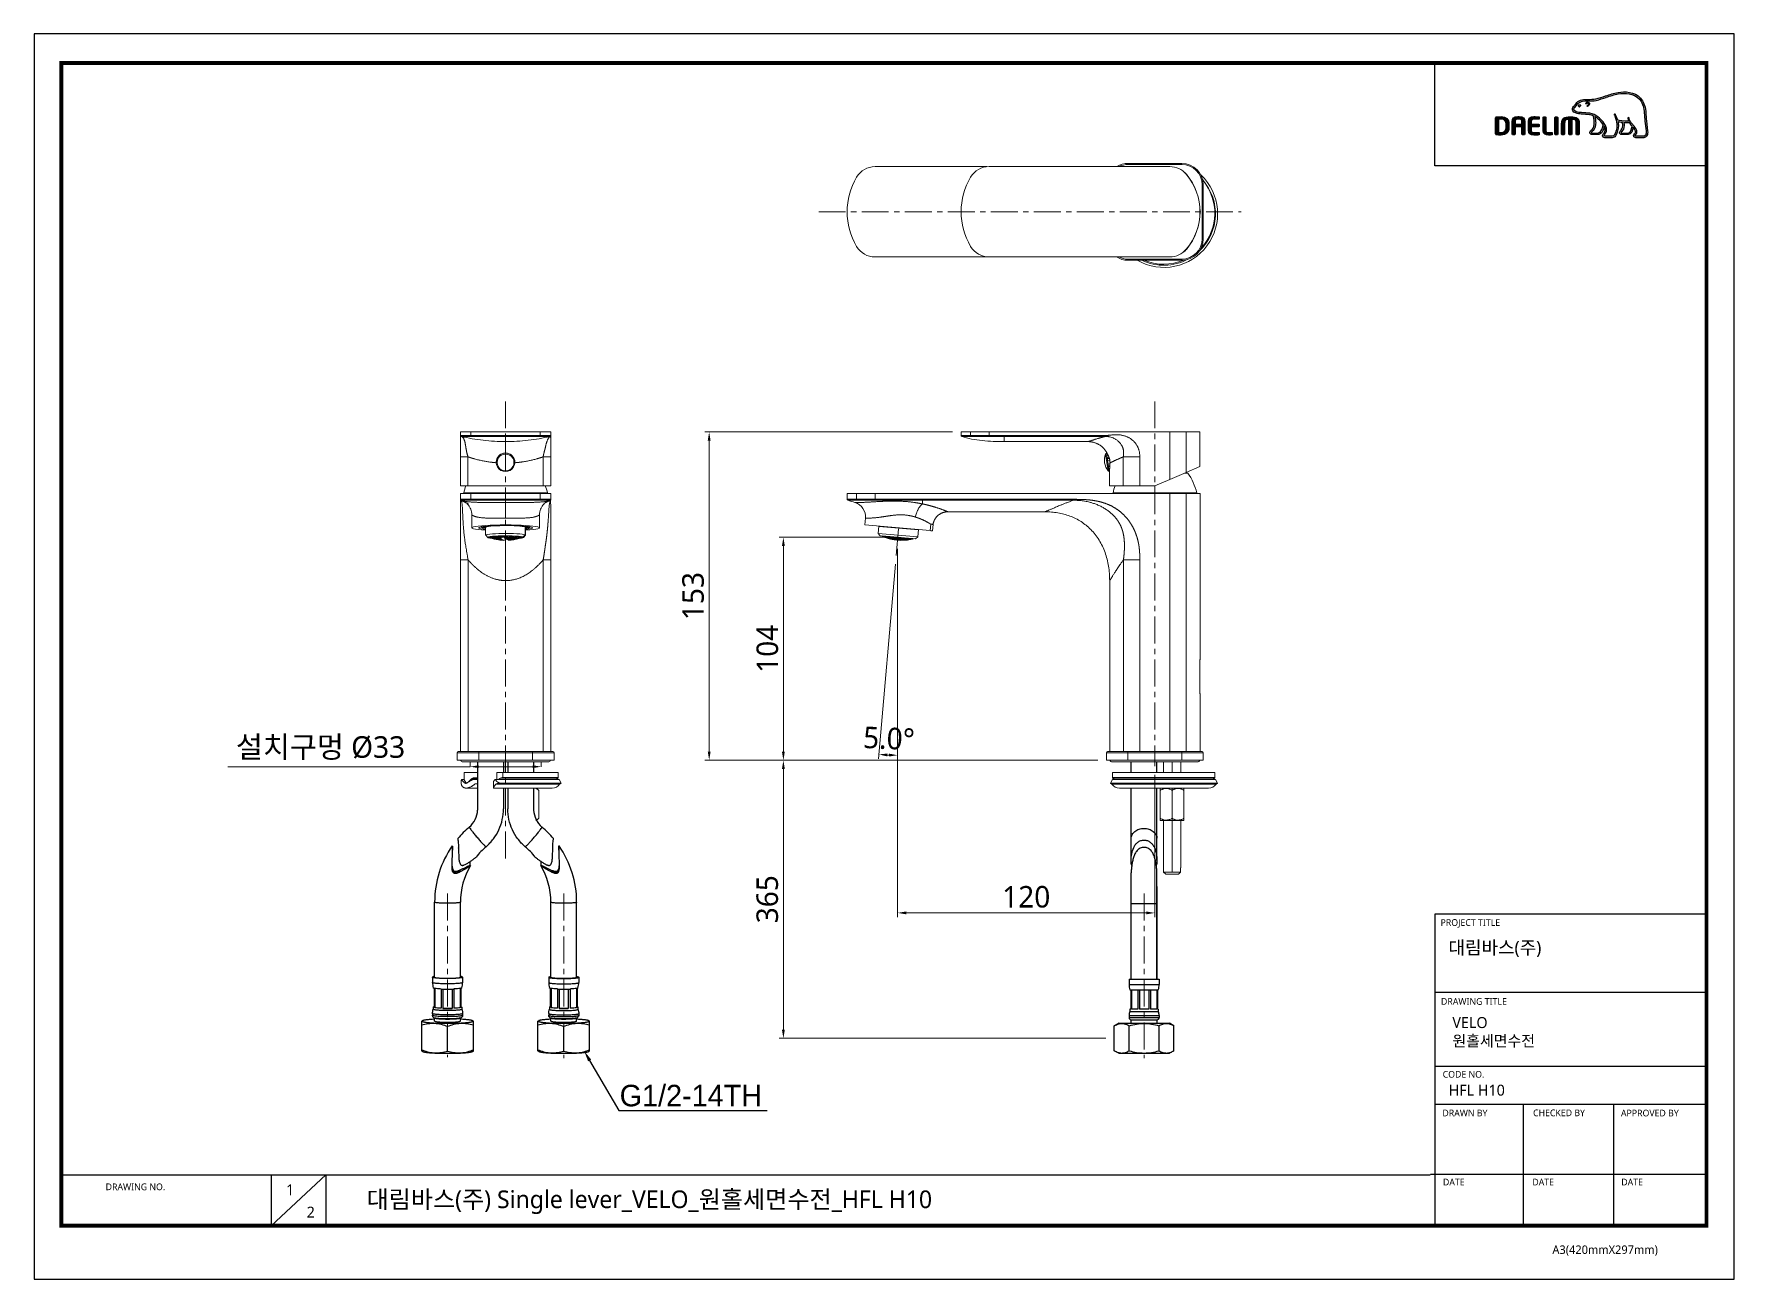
# Model space of a CAD drawing. Extents: x 841 to 1631, y 0 to 579.
import ezdxf
from ezdxf import colors
from ezdxf.entities.mleader import LeaderData, LeaderLine
from ezdxf.math import Vec2, Vec3

# ---------------------------------------------------------------- set-up
doc = ezdxf.new("R2010")
doc.units = 0
doc.header["$LTSCALE"] = 10
doc.header["$MEASUREMENT"] = 0
doc.header["$PDMODE"] = 3
doc.header["$PDSIZE"] = -10
doc.linetypes.add('CENTER', pattern=[2, 1.25, -0.25, 0.25, -0.25])
doc.layers.get('0').update_dxf_attribs({"linetype": 'CONTINUOUS'})
doc.layers.get('DEFPOINTS').update_dxf_attribs({"linetype": 'CONTINUOUS'})
for name, color, linetype in [('1', 7, 'CONTINUOUS'), ('BODY', 7, 'CONTINUOUS'), ('DEF_LAYER_ASSEM_MEMBER', 7, 'CONTINUOUS'), ('레이어 1', 7, 'CONTINUOUS')]:
    doc.layers.add(name, color=color, linetype=linetype)
doc.styles.add('Daelim Dimension', font='NanumGothic.ttf')
doc.styles.get("Standard").update_dxf_attribs({"font": 'GulimChe.ttf'})
doc.dimstyles.new('DEFAULT', dxfattribs={"dimscale": 2, "dimtxt": 2, "dimasz": 2, "dimexe": 0, "dimexo": 2, "dimgap": 1, "dimtad": 1, "dimdec": 0, "dimzin": 9, "dimdsep": 46, "dimtxsty": 'Daelim Dimension', "dimcen": 0.5, "dimclrd": 5, "dimclre": 5, "dimclrt": 256, "dimadec": 1, "dimazin": 0, "dimtfac": 1, "dimtdec": 0, "dimtix": 1, "dimtmove": 0, "dimatfit": 3, "dimfxl": 1, "dimtolj": 1, "dimtzin": 1, "dimlwd": 9, "dimlwe": 9, "dimarcsym": 0})

msp = doc.modelspace()

# ---------------------------------------------------------------- texts
at = {"color": 5, "ltscale": 40, "style": 'Daelim Dimension'}
for s, height, p in [('PROJECT TITLE', 3.1171, (1494.35, 164.16)), ('DRAWING TITLE', 3.1171, (1494.55, 127.47)), ('CODE NO.', 3.117, (1495.34, 93.6)), ('DRAWN BY', 3.117, (1495.21, 75.63)), ('CHECKED BY', 3.117, (1537.33, 75.68)), ('APPROVED BY', 3.1171, (1578.17, 75.58)), ('DRAWING NO.', 3.1171, (874.11, 41.29)), ('DATE', 3.117, (1495.46, 43.5)), ('DATE', 3.117, (1537, 43.5)), ('DATE', 3.117, (1578.32, 43.5)), ('A3(420mmX297mm)', 3.9341, (1546.32, 11.66))]:
    msp.add_text(s, height=height, dxfattribs=at).set_placement(p)
at = {"attachment_point": 1, "style": 'Daelim Dimension'}
for s, insert, char_height, width in [('대림바스(주)', (1498.06, 157.12), 6.11, 98.2071), (' VELO\\P 원홀세면수전 ', (1498.12, 121.76), 5.101, 85.8447), ('HFL H10', (1498.12, 90.34), 5.101, 85.8447), ('1', (957.94, 44.03), 5.1, 7.119), ('2', (967.51, 33.63), 5.1, 7.119)]:
    msp.add_mtext(s, dxfattribs=dict(at, insert=insert, char_height=char_height, width=width))
at = {"color": 2, "insert": (995.33, 41.16), "char_height": 8.198, "width": 362.8925, "attachment_point": 1, "style": 'Daelim Dimension'}
msp.add_mtext('대림바스(주) Single lever_VELO_원홀세면수전_HFL H10', dxfattribs=at)

# ---------------------------------------------------------------- blocks, each defined once
blk = doc.blocks.new('*D0')
at = {"color": 5, "lineweight": 9, "ltscale": 0.5, "transparency": 16777216}
for p, q in [((1241.1, 332.3), (1233.19, 241.87)), ((1242.08, 339.24), (1242.08, 241.48))]:
    blk.add_line(p, q, dxfattribs=at)
blk.add_arc((1242.08, 343.47), 99.99, 267.29228, 267.70772, dxfattribs=at)
at = {"color": 5, "ltscale": 0.5, "transparency": 16777216}
for points in [[(1237.31, 242.93), (1237.4, 244.26), (1233.36, 243.86)], [(1238.09, 244.23), (1238.06, 242.9), (1242.08, 243.48)]]:
    blk.add_solid(points, dxfattribs=at)
at = {"layer": 'DEFPOINTS', "color": 0, "ltscale": 0.5, "transparency": 16777216}
for p in [(1242.58, 349.17), (1242.08, 343.47), (1242.08, 343.24), (1241.45, 336.28), (1236.26, 243.65)]:
    blk.add_point(p, dxfattribs=at)
at = {"color": 7, "ltscale": 0.5, "transparency": 16777216, "insert": (1238.05, 251.26), "char_height": 10, "attachment_point": 5, "rotation": 357.5, "style": 'Daelim Dimension'}
blk.add_mtext('\\A1;5.0°', dxfattribs=at)
blk = doc.blocks.new('*D1')
at = {"color": 5, "lineweight": 9, "ltscale": 0.5, "transparency": 16777216}
for p, q in [((1238.19, 344.78), (1187.01, 344.78)), ((1189.01, 245.16), (1189.01, 340.78)), ((1335.12, 241.16), (1187.01, 241.16))]:
    blk.add_line(p, q, dxfattribs=at)
at = {"color": 5, "ltscale": 0.5, "transparency": 16777216}
for points in [[(1188.34, 340.78), (1189.67, 340.78), (1189.01, 344.78)], [(1188.34, 245.16), (1189.67, 245.16), (1189.01, 241.16)]]:
    blk.add_solid(points, dxfattribs=at)
at = {"layer": 'DEFPOINTS', "color": 0, "ltscale": 0.5, "transparency": 16777216}
for p in [(1189.01, 344.78), (1242.19, 344.78), (1339.12, 241.16)]:
    blk.add_point(p, dxfattribs=at)
at = {"color": 7, "ltscale": 0.5, "transparency": 16777216, "insert": (1181.6, 292.97), "char_height": 10, "attachment_point": 5, "rotation": 90, "style": 'Daelim Dimension'}
blk.add_mtext('\\A1;104', dxfattribs=at)
blk = doc.blocks.new('*D2')
at = {"color": 5, "lineweight": 9, "ltscale": 0.5, "transparency": 16777216}
for p, q in [((1335.12, 241.16), (1187.01, 241.16)), ((1189.01, 115.92), (1189.01, 237.16)), ((1338.76, 111.92), (1187.01, 111.92))]:
    blk.add_line(p, q, dxfattribs=at)
at = {"color": 5, "ltscale": 0.5, "transparency": 16777216}
for points in [[(1188.34, 237.16), (1189.67, 237.16), (1189.01, 241.16)], [(1188.34, 115.92), (1189.67, 115.92), (1189.01, 111.92)]]:
    blk.add_solid(points, dxfattribs=at)
at = {"layer": 'DEFPOINTS', "color": 0, "ltscale": 0.5, "transparency": 16777216}
for p in [(1189.01, 241.16), (1339.12, 241.16), (1342.76, 111.92)]:
    blk.add_point(p, dxfattribs=at)
at = {"color": 7, "ltscale": 0.5, "transparency": 16777216, "insert": (1181.56, 176.54), "char_height": 10, "attachment_point": 5, "rotation": 90, "style": 'Daelim Dimension'}
blk.add_mtext('\\A1;365', dxfattribs=at)
blk = doc.blocks.new('*D3')
at = {"color": 5, "lineweight": 9, "ltscale": 0.5, "transparency": 16777216}
for p, q in [((1242.08, 339.47), (1242.08, 168.19)), ((1361.62, 234.43), (1361.62, 168.19)), ((1246.08, 170.19), (1357.62, 170.19))]:
    blk.add_line(p, q, dxfattribs=at)
at = {"color": 5, "ltscale": 0.5, "transparency": 16777216}
for points in [[(1246.08, 170.86), (1246.08, 169.53), (1242.08, 170.19)], [(1357.62, 170.86), (1357.62, 169.53), (1361.62, 170.19)]]:
    blk.add_solid(points, dxfattribs=at)
at = {"layer": 'DEFPOINTS', "color": 0, "ltscale": 0.5, "transparency": 16777216}
for p in [(1242.08, 343.47), (1361.62, 238.43), (1361.62, 170.19)]:
    blk.add_point(p, dxfattribs=at)
at = {"color": 7, "ltscale": 0.5, "transparency": 16777216, "insert": (1301.85, 177.62), "char_height": 10, "attachment_point": 5, "style": 'Daelim Dimension'}
blk.add_mtext('\\A1;120', dxfattribs=at)
blk = doc.blocks.new('*D4')
at = {"color": 5, "lineweight": 9, "ltscale": 0.5, "transparency": 16777216}
for p, q in [((1267.57, 393.76), (1152.53, 393.76)), ((1154.53, 389.76), (1154.53, 245.16)), ((1335.12, 241.16), (1152.53, 241.16))]:
    blk.add_line(p, q, dxfattribs=at)
at = {"color": 5, "ltscale": 0.5, "transparency": 16777216}
for points in [[(1153.87, 389.76), (1155.2, 389.76), (1154.53, 393.76)], [(1153.87, 245.16), (1155.2, 245.16), (1154.53, 241.16)]]:
    blk.add_solid(points, dxfattribs=at)
at = {"layer": 'DEFPOINTS', "color": 0, "ltscale": 0.5, "transparency": 16777216}
for p in [(1271.57, 393.76), (1154.53, 241.16), (1339.12, 241.16)]:
    blk.add_point(p, dxfattribs=at)
at = {"color": 7, "ltscale": 0.5, "transparency": 16777216, "insert": (1147.08, 317.46), "char_height": 10, "attachment_point": 5, "rotation": 90, "style": 'Daelim Dimension'}
blk.add_mtext('\\A1;153', dxfattribs=at)
blk = doc.blocks.new('*D5')
at = {"color": 5, "lineweight": 9, "ltscale": 0.5, "transparency": 16777216}
for p, q in [((1043.45, 238.15), (930.93, 238.15)), ((1043.45, 240.26), (1043.45, 238.15)), ((1072.45, 238.15), (1047.45, 238.15)), ((1076.45, 240.26), (1076.45, 238.15))]:
    blk.add_line(p, q, dxfattribs=at)
at = {"color": 5, "ltscale": 0.5, "transparency": 16777216}
for points in [[(1047.45, 238.82), (1047.45, 237.48), (1043.45, 238.15)], [(1072.45, 238.82), (1072.45, 237.48), (1076.45, 238.15)]]:
    blk.add_solid(points, dxfattribs=at)
at = {"layer": 'DEFPOINTS', "color": 0, "ltscale": 0.5, "transparency": 16777216}
for p in [(1076.45, 238.15), (1043.45, 236.26), (1076.45, 236.26)]:
    blk.add_point(p, dxfattribs=at)
at = {"color": 7, "ltscale": 0.5, "transparency": 16777216, "insert": (973.94, 246.77), "char_height": 10, "attachment_point": 5, "style": 'Daelim Dimension'}
blk.add_mtext('\\A1;설치구멍 %%C33', dxfattribs=at)

# ---------------------------------------------------------------- dimensions: what is measured, and where the dimension line sits
at = {"color": 5, "ltscale": 0.5}
for base, p1, p2, picture, middle in [((1154.53, 241.16), (1271.57, 393.76), (1339.12, 241.16), '*D4', (1147.08, 317.46)), ((1189.01, 344.78), (1339.12, 241.16), (1242.19, 344.78), '*D1', (1181.6, 292.97))]:
    dim = msp.add_linear_dim(base=base, p1=p1, p2=p2, angle=90, dimstyle='DEFAULT', override={"dimtxt": 5, "dimexe": 1, "dimclrt": 7}, dxfattribs=at)
    dim.commit()
    dim.dimension.update_dxf_attribs({"geometry": picture, "text_midpoint": middle})
dim = msp.add_angular_dim_2l(base=(1236.26, 243.65), line1=((1241.45, 336.28), (1242.58, 349.17)), line2=((1242.08, 343.47), (1242.08, 343.24)), dimstyle='DEFAULT', override={"dimtxt": 5, "dimexe": 1, "dimclrt": 7}, dxfattribs=at)
dim.commit()
dim.dimension.update_dxf_attribs({"geometry": '*D0', "text_midpoint": (1238.05, 251.26)})
dim = msp.add_linear_dim(base=(1361.62, 170.19), p1=(1242.08, 343.47), p2=(1361.62, 238.43), dimstyle='DEFAULT', override={"dimtxt": 5, "dimexe": 1, "dimdec": 0, "dimclrt": 7}, dxfattribs=at)
dim.commit()
dim.dimension.update_dxf_attribs({"geometry": '*D3', "text_midpoint": (1301.85, 177.62)})
dim = msp.add_linear_dim(base=(1076.45, 238.15), p1=(1043.45, 236.26), p2=(1076.45, 236.26), text='설치구멍 %%C<>', dimstyle='DEFAULT', override={"dimtxt": 5, "dimclrd": 5, "dimclre": 5, "dimclrt": 7}, dxfattribs=at)
dim.commit()
dim.dimension.update_dxf_attribs({"geometry": '*D5', "text_midpoint": (973.94, 238.15), "dimtype": 160})
dim = msp.add_linear_dim(base=(1189.01, 241.16), p1=(1342.76, 111.92), p2=(1339.12, 241.16), angle=90, text='365', dimstyle='DEFAULT', override={"dimtxt": 5, "dimexe": 1, "dimclrt": 7}, dxfattribs=at)
dim.commit()
dim.dimension.update_dxf_attribs({"geometry": '*D2', "text_midpoint": (1181.56, 176.54)})

# ---------------------------------------------------------------- hatches: boundary and pattern name
at = {"layer": '레이어 1'}
h = msp.add_hatch(color=5, dxfattribs=at)
h.dxf.hatch_style = 1
edge = h.paths.add_edge_path(flags=16)
edge.add_spline(control_points=[(1589.46, 531.63), (1589.12, 531.25), (1588.69, 531.24), (1588.67, 531.24), (1588.67, 531.24), (1585.2, 531.24), (1585.2, 531.24), (1585.08, 531.24), (1584.98, 531.27), (1584.92, 531.34), (1584.86, 531.39), (1584.84, 531.47), (1584.84, 531.56), (1584.84, 531.76), (1584.98, 531.94), (1585.13, 532.13), (1585.27, 532.31), (1585.41, 532.48), (1585.48, 532.69), (1585.67, 533.2), (1585.65, 533.74), (1585.42, 534.22), (1585.02, 535.09), (1584.41, 535.77), (1583.82, 536.43), (1583.82, 536.43), (1583.62, 536.65), (1583.62, 536.65), (1582.86, 537.5), (1582.07, 538.39), (1582.01, 539.58), (1581.99, 539.82), (1581.88, 539.96), (1581.73, 539.95), (1581.73, 539.95), (1581.51, 539.85), (1581.5, 539.85), (1581.44, 539.78), (1581.41, 539.68), (1581.41, 539.56), (1581.41, 539.56), (1581.41, 539.52), (1581.41, 539.52), (1581.44, 539.09), (1581.54, 538.67), (1581.72, 538.23), (1581.72, 538.23), (1581.74, 538.18), (1581.74, 538.18), (1581.74, 538.18), (1581.69, 538.18), (1581.69, 538.18), (1579.47, 538.09), (1577.29, 538.51), (1576.65, 538.67), (1576.26, 540.26), (1575.61, 541.31), (1575.59, 541.36), (1575.54, 541.44), (1575.46, 541.5), (1575.38, 541.53), (1575.38, 541.53), (1575.19, 541.5), (1575.17, 541.49), (1575.15, 541.47), (1575.12, 541.43), (1575.05, 541.33), (1575.05, 541.33), (1575.04, 541.25), (1575.04, 541.25), (1575.04, 541.25), (1575.1, 541.04), (1575.1, 541.04), (1575.15, 540.96), (1576.29, 538.96), (1576.29, 536.31), (1576.29, 534.68), (1575.86, 533.14), (1575.01, 531.73), (1574.81, 531.39), (1574.54, 531.24), (1574.15, 531.24), (1574.15, 531.24), (1570.73, 531.24), (1570.73, 531.24), (1570.62, 531.24), (1570.39, 531.32), (1570.39, 531.57), (1570.39, 531.7), (1570.51, 531.93), (1570.72, 532.16), (1572.14, 533.75), (1571.32, 536.22), (1569.96, 537.85), (1568.64, 539.42), (1566.49, 541.4), (1563.73, 541.89), (1562.75, 542.06), (1561.14, 542.16), (1559.84, 542.24), (1559.84, 542.24), (1558.53, 542.31), (1558.53, 542.31), (1557.86, 542.37), (1556.75, 542.78), (1556.41, 543.42), (1556.26, 543.69), (1556.28, 543.96), (1556.46, 544.27), (1556.57, 544.45), (1556.73, 544.62), (1556.92, 544.81), (1557.14, 545.03), (1557.36, 545.26), (1557.53, 545.55), (1557.53, 545.55), (1557.58, 545.65), (1557.58, 545.65), (1558.24, 546.91), (1559.6, 547.57), (1561.62, 547.63), (1561.62, 547.63), (1562.76, 547.64), (1562.76, 547.64), (1564.01, 547.65), (1565.43, 547.65), (1566.6, 547.9), (1568.24, 548.26), (1569.88, 548.82), (1571.33, 549.31), (1571.33, 549.31), (1571.38, 549.33), (1571.38, 549.33), (1573.17, 549.94), (1575.03, 550.58), (1576.92, 550.88), (1579.96, 551.39), (1584.13, 551.37), (1586.75, 548.43), (1587.96, 547.06), (1588.71, 545.19), (1588.96, 542.85), (1588.96, 542.85), (1588.95, 542.86), (1588.95, 542.87), (1588.97, 542.82), (1588.99, 542.56), (1589.09, 541.08), (1589.13, 540.36), (1589.16, 539.62), (1589.34, 538.25), (1589.34, 538.25), (1589.87, 533.67), (1589.87, 533.67), (1589.87, 533.67), (1589.91, 533.11), (1589.91, 533.11), (1589.91, 532.45), (1589.76, 531.95), (1589.46, 531.63)], knot_values=[0, 0, 0, 0, 1, 1, 1, 2, 2, 2, 3, 3, 3, 4, 4, 4, 5, 5, 5, 6, 6, 6, 7, 7, 7, 8, 8, 8, 9, 9, 9, 10, 10, 10, 11, 11, 11, 12, 12, 12, 13, 13, 13, 14, 14, 14, 15, 15, 15, 16, 16, 16, 17, 17, 17, 18, 18, 18, 19, 19, 19, 20, 20, 20, 21, 21, 21, 22, 22, 22, 23, 23, 23, 24, 24, 24, 25, 25, 25, 26, 26, 26, 27, 27, 27, 28, 28, 28, 29, 29, 29, 30, 30, 30, 31, 31, 31, 32, 32, 32, 33, 33, 33, 34, 34, 34, 35, 35, 35, 36, 36, 36, 37, 37, 37, 38, 38, 38, 39, 39, 39, 40, 40, 40, 41, 41, 41, 42, 42, 42, 43, 43, 43, 44, 44, 44, 45, 45, 45, 46, 46, 46, 47, 47, 47, 48, 48, 48, 49, 49, 49, 50, 50, 50, 51, 51, 51, 52, 52, 52, 53, 53, 53, 53], degree=3, periodic=0)
edge = h.paths.add_edge_path(flags=16)
edge.add_spline(control_points=[(1581.46, 532.62), (1581.46, 532.62), (1578.63, 532.62), (1578.63, 532.62), (1578.42, 532.62), (1578.26, 532.78), (1578.26, 533), (1578.26, 533.14), (1578.39, 533.33), (1578.51, 533.46), (1579.08, 534.01), (1579.67, 534.77), (1579.67, 536.21), (1579.67, 536.21), (1579.63, 536.86), (1579.63, 536.86), (1579.63, 536.86), (1579.53, 537.5), (1579.53, 537.5), (1579.53, 537.5), (1579.52, 537.54), (1579.52, 537.54), (1579.52, 537.54), (1579.57, 537.54), (1579.57, 537.54), (1580.09, 537.5), (1581.12, 537.44), (1582.1, 537.49), (1582.34, 537.09), (1582.74, 536.58), (1583.33, 535.91), (1583.3, 535.57), (1583.02, 532.62), (1581.46, 532.62)], knot_values=[0, 0, 0, 0, 1, 1, 1, 2, 2, 2, 3, 3, 3, 4, 4, 4, 5, 5, 5, 6, 6, 6, 7, 7, 7, 8, 8, 8, 9, 9, 9, 10, 10, 10, 11, 11, 11, 11], degree=3, periodic=0)
edge = h.paths.add_edge_path(flags=16)
edge.add_spline(control_points=[(1567.28, 532.62), (1567.28, 532.62), (1564.8, 532.62), (1564.8, 532.62), (1564.62, 532.62), (1564.42, 532.77), (1564.42, 533), (1564.42, 533.13), (1564.53, 533.3), (1564.74, 533.47), (1565.37, 533.97), (1566.32, 534.73), (1566.42, 536.82), (1566.42, 536.82), (1566.44, 537.39), (1566.44, 537.39), (1566.44, 538.28), (1566.23, 539.35), (1566.04, 540.31), (1566.04, 540.31), (1566.01, 540.4), (1566.01, 540.4), (1566.01, 540.4), (1566.09, 540.34), (1566.09, 540.34), (1566.46, 540.11), (1568.49, 538.74), (1569.92, 536.71), (1569.8, 535.75), (1569.26, 532.62), (1567.28, 532.62)], knot_values=[0, 0, 0, 0, 1, 1, 1, 2, 2, 2, 3, 3, 3, 4, 4, 4, 5, 5, 5, 6, 6, 6, 7, 7, 7, 8, 8, 8, 9, 9, 9, 10, 10, 10, 10], degree=3, periodic=0)
edge = h.paths.add_edge_path()
edge.add_spline(control_points=[(1590.57, 533.74), (1590.57, 533.74), (1590.05, 538.35), (1590.05, 538.35), (1589.85, 539.72), (1589.82, 540.46), (1589.8, 541.11), (1589.8, 541.11), (1589.67, 542.92), (1589.67, 542.92), (1589.39, 545.41), (1588.59, 547.42), (1587.28, 548.89), (1584.44, 552.07), (1580.02, 552.11), (1576.81, 551.58), (1574.84, 551.25), (1572.95, 550.61), (1571.13, 549.99), (1571.13, 549.99), (1571.07, 549.96), (1571.07, 549.96), (1569.65, 549.48), (1568.03, 548.93), (1566.45, 548.59), (1565.36, 548.36), (1563.99, 548.35), (1562.79, 548.34), (1562.79, 548.34), (1561.6, 548.32), (1561.6, 548.32), (1559.31, 548.27), (1557.74, 547.47), (1556.96, 545.97), (1556.96, 545.97), (1556.92, 545.9), (1556.92, 545.9), (1556.79, 545.67), (1556.6, 545.48), (1556.42, 545.31), (1556.23, 545.11), (1556.02, 544.9), (1555.85, 544.62), (1555.69, 544.34), (1555.61, 544.06), (1555.61, 543.78), (1555.61, 543.54), (1555.66, 543.31), (1555.78, 543.09), (1556.27, 542.17), (1557.66, 541.68), (1558.49, 541.62), (1558.49, 541.62), (1559.71, 541.54), (1559.74, 541.54), (1560.96, 541.47), (1562.63, 541.37), (1563.61, 541.2), (1564.18, 541.1), (1564.82, 540.9), (1565.42, 540.62), (1565.46, 540.46), (1565.77, 539.08), (1565.77, 537.39), (1565.77, 537.39), (1565.76, 536.85), (1565.76, 536.85), (1565.67, 535.06), (1564.89, 534.44), (1564.32, 533.98), (1564.26, 533.93), (1563.75, 533.51), (1563.72, 533), (1563.69, 532.72), (1563.77, 532.45), (1563.95, 532.27), (1564.14, 532.06), (1564.43, 531.96), (1564.8, 531.96), (1564.8, 531.96), (1567.28, 531.96), (1567.28, 531.96), (1569.14, 531.96), (1570.06, 533.96), (1570.34, 535.83), (1570.34, 535.83), (1570.34, 536.09), (1570.34, 536.09), (1570.34, 536.09), (1570.42, 535.96), (1570.42, 535.96), (1570.66, 535.43), (1570.8, 534.8), (1570.8, 534.32), (1570.8, 533.65), (1570.59, 533.07), (1570.2, 532.63), (1570.1, 532.53), (1569.6, 532.02), (1569.6, 531.5), (1569.6, 531.5), (1569.61, 531.42), (1569.61, 531.42), (1569.68, 530.81), (1570.17, 530.54), (1570.62, 530.54), (1570.62, 530.54), (1574.15, 530.54), (1574.15, 530.54), (1574.78, 530.54), (1575.29, 530.83), (1575.62, 531.37), (1576.51, 532.86), (1576.97, 534.47), (1576.97, 536.17), (1576.97, 536.7), (1576.92, 537.27), (1576.82, 537.86), (1576.82, 537.86), (1576.81, 537.9), (1576.81, 537.9), (1576.81, 537.9), (1576.86, 537.89), (1576.86, 537.89), (1577.28, 537.81), (1577.96, 537.69), (1578.81, 537.6), (1578.81, 537.6), (1578.83, 537.6), (1578.83, 537.6), (1578.83, 537.6), (1578.95, 536.95), (1578.95, 536.95), (1578.95, 536.95), (1578.97, 536.8), (1578.97, 536.8), (1578.97, 536.8), (1579, 536.23), (1579, 536.23), (1579, 534.85), (1578.38, 534.26), (1578.05, 533.94), (1578.04, 533.93), (1577.57, 533.46), (1577.52, 533.04), (1577.52, 533.04), (1577.51, 532.91), (1577.51, 532.91), (1577.51, 532.78), (1577.54, 532.52), (1577.77, 532.28), (1577.98, 532.06), (1578.29, 531.96), (1578.71, 531.96), (1578.71, 531.96), (1581.46, 531.96), (1581.46, 531.96), (1583.12, 531.96), (1583.63, 534.08), (1583.83, 535.27), (1583.83, 535.27), (1583.84, 535.39), (1583.84, 535.39), (1583.84, 535.39), (1583.9, 535.3), (1583.9, 535.3), (1584.29, 534.81), (1584.62, 534.26), (1584.79, 533.92), (1584.87, 533.75), (1584.92, 533.55), (1584.92, 533.35), (1584.92, 533.35), (1584.86, 532.96), (1584.86, 532.96), (1584.79, 532.74), (1584.64, 532.54), (1584.5, 532.35), (1584.29, 532.07), (1584.07, 531.79), (1584.07, 531.44), (1584.07, 531.44), (1584.09, 531.25), (1584.09, 531.25), (1584.19, 530.8), (1584.56, 530.54), (1585.14, 530.54), (1585.14, 530.54), (1588.66, 530.54), (1588.66, 530.54), (1588.74, 530.54), (1589.43, 530.56), (1589.97, 531.14), (1590.4, 531.61), (1590.61, 532.25), (1590.61, 533.1), (1590.61, 533.1), (1590.57, 533.74), (1590.57, 533.74)], knot_values=[0, 0, 0, 0, 1, 1, 1, 2, 2, 2, 3, 3, 3, 4, 4, 4, 5, 5, 5, 6, 6, 6, 7, 7, 7, 8, 8, 8, 9, 9, 9, 10, 10, 10, 11, 11, 11, 12, 12, 12, 13, 13, 13, 14, 14, 14, 15, 15, 15, 16, 16, 16, 17, 17, 17, 18, 18, 18, 19, 19, 19, 20, 20, 20, 21, 21, 21, 22, 22, 22, 23, 23, 23, 24, 24, 24, 25, 25, 25, 26, 26, 26, 27, 27, 27, 28, 28, 28, 29, 29, 29, 30, 30, 30, 31, 31, 31, 32, 32, 32, 33, 33, 33, 34, 34, 34, 35, 35, 35, 36, 36, 36, 37, 37, 37, 38, 38, 38, 39, 39, 39, 40, 40, 40, 41, 41, 41, 42, 42, 42, 43, 43, 43, 44, 44, 44, 45, 45, 45, 46, 46, 46, 47, 47, 47, 48, 48, 48, 49, 49, 49, 50, 50, 50, 51, 51, 51, 52, 52, 52, 53, 53, 53, 54, 54, 54, 55, 55, 55, 56, 56, 56, 57, 57, 57, 58, 58, 58, 59, 59, 59, 60, 60, 60, 61, 61, 61, 62, 62, 62, 63, 63, 63, 64, 64, 64, 65, 65, 65, 66, 66, 66, 66], degree=3, periodic=0)
edge = h.paths.add_edge_path(flags=0)
edge.add_spline(control_points=[(1558.43, 545.64), (1558.43, 545.64), (1558.94, 545.87), (1559.58, 545.63), (1559.58, 545.63), (1559.66, 545.59), (1559.55, 545.45), (1559.24, 545.03), (1558.94, 544.94), (1558.94, 544.94), (1558.94, 544.94), (1558.72, 544.87), (1558.59, 545.02), (1558.34, 545.31), (1558.33, 545.48), (1558.33, 545.48), (1558.33, 545.48), (1558.31, 545.61), (1558.43, 545.64)], knot_values=[0, 0, 0, 0, 1, 1, 1, 2, 2, 2, 3, 3, 3, 4, 4, 4, 5, 5, 5, 6, 6, 6, 6], degree=3, periodic=0)
edge = h.paths.add_edge_path(flags=0)
edge.add_spline(control_points=[(1561.81, 546.58), (1561.74, 546.5), (1561.73, 546.36), (1561.81, 546.29), (1561.89, 546.22), (1562.03, 546.23), (1562.11, 546.32), (1562.15, 546.36), (1562.57, 546.86), (1562.93, 546.61), (1563.07, 546.51), (1563.12, 546.37), (1563.1, 546.2), (1563.07, 545.92), (1562.83, 545.6), (1562.66, 545.49), (1562.56, 545.43), (1562.5, 545.31), (1562.54, 545.21), (1562.59, 545.11), (1562.72, 545.08), (1562.82, 545.13), (1563.12, 545.27), (1563.51, 545.76), (1563.56, 546.21), (1563.59, 546.53), (1563.45, 546.79), (1563.2, 546.96), (1562.66, 547.34), (1562.04, 546.83), (1561.81, 546.58)], knot_values=[0, 0, 0, 0, 1, 1, 1, 2, 2, 2, 3, 3, 3, 4, 4, 4, 5, 5, 5, 6, 6, 6, 7, 7, 7, 8, 8, 8, 9, 9, 9, 10, 10, 10, 10], degree=3, periodic=0)
edge = h.paths.add_edge_path(flags=0)
edge.add_spline(control_points=[(1561.74, 546.21), (1561.74, 546.21), (1561.74, 546.21), (1561.74, 546.21), (1561.74, 546.21), (1561.74, 546.21), (1561.74, 546.21)], knot_values=[0, 0, 0, 0, 1, 1, 1, 2, 2, 2, 2], degree=3, periodic=0)
h = msp.add_hatch(color=5, dxfattribs=at)
h.dxf.hatch_style = 2
edge = h.paths.add_edge_path()
edge.add_spline(control_points=[(1524.78, 535.31), (1524.78, 533.7), (1524.04, 532.92), (1522.53, 532.92), (1522.53, 532.92), (1521.5, 532.94), (1521.23, 532.94), (1521.23, 532.94), (1521.23, 539.11), (1521.23, 539.11), (1521.76, 539.16), (1522.52, 539.17), (1522.53, 539.17), (1524.08, 539.17), (1524.78, 538.43), (1524.78, 536.78), (1524.78, 536.78), (1524.78, 535.31), (1524.78, 535.31)], knot_values=[0, 0, 0, 0, 1, 1, 1, 2, 2, 2, 3, 3, 3, 4, 4, 4, 5, 5, 5, 6, 6, 6, 6], degree=3, periodic=0)
edge = h.paths.add_edge_path()
edge.add_spline(control_points=[(1522.53, 540.33), (1521.69, 540.33), (1520.6, 540.28), (1520.25, 540.22), (1520.02, 540.18), (1519.88, 540.02), (1519.88, 539.8), (1519.88, 539.8), (1519.88, 532.29), (1519.88, 532.29), (1519.88, 532.06), (1520.02, 531.9), (1520.26, 531.87), (1520.59, 531.81), (1521.68, 531.76), (1522.53, 531.76), (1524.87, 531.76), (1526.11, 532.99), (1526.11, 535.31), (1526.11, 535.31), (1526.11, 536.78), (1526.11, 536.78), (1526.11, 539.1), (1524.87, 540.33), (1522.53, 540.33)], knot_values=[0, 0, 0, 0, 1, 1, 1, 2, 2, 2, 3, 3, 3, 4, 4, 4, 5, 5, 5, 6, 6, 6, 7, 7, 7, 8, 8, 8, 8], degree=3, periodic=0)
h = msp.add_hatch(color=5, dxfattribs=at)
h.dxf.hatch_style = 2
edge = h.paths.add_edge_path()
edge.add_spline(control_points=[(1532.15, 536.79), (1532.15, 536.79), (1528.99, 536.79), (1528.99, 536.79), (1528.99, 536.91), (1528.99, 537.92), (1528.99, 537.92), (1528.99, 538.97), (1529.3, 539.15), (1530.24, 539.15), (1530.24, 539.15), (1530.9, 539.15), (1530.9, 539.15), (1531.84, 539.15), (1532.15, 538.97), (1532.15, 537.92), (1532.15, 537.92), (1532.15, 536.91), (1532.15, 536.79)], knot_values=[0, 0, 0, 0, 1, 1, 1, 2, 2, 2, 3, 3, 3, 4, 4, 4, 5, 5, 5, 6, 6, 6, 6], degree=3, periodic=0)
edge = h.paths.add_edge_path()
edge.add_spline(control_points=[(1530.9, 540.33), (1530.9, 540.33), (1530.24, 540.33), (1530.24, 540.33), (1528.45, 540.33), (1527.66, 539.59), (1527.66, 537.92), (1527.66, 537.92), (1527.66, 532.21), (1527.66, 532.21), (1527.66, 532), (1527.82, 531.83), (1528.01, 531.83), (1528.01, 531.83), (1528.64, 531.83), (1528.64, 531.83), (1528.86, 531.83), (1528.99, 532.02), (1528.99, 532.21), (1528.99, 532.21), (1528.99, 535.49), (1528.99, 535.62), (1528.99, 535.62), (1532.15, 535.62), (1532.15, 535.62), (1532.15, 535.49), (1532.15, 532.21), (1532.15, 532.21), (1532.15, 532), (1532.31, 531.83), (1532.51, 531.83), (1532.51, 531.83), (1533.13, 531.83), (1533.13, 531.83), (1533.34, 531.83), (1533.49, 532.03), (1533.49, 532.21), (1533.49, 532.21), (1533.49, 537.92), (1533.49, 537.92), (1533.49, 539.59), (1532.69, 540.33), (1530.9, 540.33)], knot_values=[0, 0, 0, 0, 1, 1, 1, 2, 2, 2, 3, 3, 3, 4, 4, 4, 5, 5, 5, 6, 6, 6, 7, 7, 7, 8, 8, 8, 9, 9, 9, 10, 10, 10, 11, 11, 11, 12, 12, 12, 13, 13, 13, 14, 14, 14, 14], degree=3, periodic=0)
h = msp.add_hatch(color=5, dxfattribs=at)
h.dxf.hatch_style = 2
edge = h.paths.add_edge_path()
edge.add_spline(control_points=[(1535.19, 538.15), (1535.19, 538.15), (1535.19, 533.94), (1535.19, 533.94), (1535.19, 532.47), (1536.03, 531.76), (1537.76, 531.76), (1538.52, 531.76), (1539.56, 531.77), (1539.97, 531.81), (1539.97, 531.81), (1540.17, 531.83), (1540.17, 531.83), (1540.17, 531.83), (1540.23, 531.84), (1540.23, 531.84), (1540.23, 531.84), (1540.23, 532.96), (1540.23, 532.96), (1540.23, 532.96), (1537.76, 532.96), (1537.76, 532.96), (1536.53, 532.96), (1536.53, 533.31), (1536.53, 533.94), (1536.53, 533.94), (1536.53, 535.5), (1536.53, 535.62), (1536.65, 535.62), (1539.85, 535.62), (1539.85, 535.62), (1540.06, 535.62), (1540.23, 535.79), (1540.23, 535.99), (1540.23, 535.99), (1540.23, 536.41), (1540.23, 536.41), (1540.23, 536.62), (1540.06, 536.78), (1539.85, 536.78), (1539.85, 536.78), (1536.65, 536.78), (1536.53, 536.78), (1536.53, 536.9), (1536.53, 538.15), (1536.53, 538.15), (1536.53, 538.78), (1536.53, 539.13), (1537.76, 539.13), (1537.76, 539.13), (1540.23, 539.12), (1540.23, 539.12), (1540.23, 539.12), (1540.23, 540.24), (1540.23, 540.24), (1540.23, 540.24), (1539.97, 540.26), (1539.97, 540.26), (1539.49, 540.31), (1538.37, 540.33), (1537.76, 540.33), (1536.03, 540.33), (1535.19, 539.62), (1535.19, 538.15)], knot_values=[0, 0, 0, 0, 1, 1, 1, 2, 2, 2, 3, 3, 3, 4, 4, 4, 5, 5, 5, 6, 6, 6, 7, 7, 7, 8, 8, 8, 9, 9, 9, 10, 10, 10, 11, 11, 11, 12, 12, 12, 13, 13, 13, 14, 14, 14, 15, 15, 15, 16, 16, 16, 17, 17, 17, 18, 18, 18, 19, 19, 19, 20, 20, 20, 21, 21, 21, 21], degree=3, periodic=0)
h = msp.add_hatch(color=5, dxfattribs=at)
h.dxf.hatch_style = 2
edge = h.paths.add_edge_path()
edge.add_spline(control_points=[(1542.38, 540.25), (1542.17, 540.25), (1541.99, 540.08), (1541.99, 539.88), (1541.99, 539.88), (1541.99, 533.94), (1541.99, 533.94), (1541.99, 532.01), (1543.32, 531.76), (1544.47, 531.76), (1545.31, 531.76), (1545.53, 531.79), (1545.78, 531.84), (1545.78, 531.84), (1545.92, 531.86), (1545.92, 531.86), (1545.92, 531.86), (1546.12, 531.88), (1546.12, 531.88), (1546.12, 531.88), (1546.17, 531.89), (1546.17, 531.89), (1546.17, 531.89), (1546.17, 532.96), (1546.17, 532.96), (1546.17, 532.96), (1544.48, 532.96), (1544.48, 532.96), (1543.33, 532.96), (1543.33, 533.39), (1543.33, 533.81), (1543.33, 533.81), (1543.33, 539.88), (1543.33, 539.88), (1543.33, 540.08), (1543.16, 540.25), (1542.95, 540.25), (1542.95, 540.25), (1542.38, 540.25), (1542.38, 540.25)], knot_values=[0, 0, 0, 0, 1, 1, 1, 2, 2, 2, 3, 3, 3, 4, 4, 4, 5, 5, 5, 6, 6, 6, 7, 7, 7, 8, 8, 8, 9, 9, 9, 10, 10, 10, 11, 11, 11, 12, 12, 12, 13, 13, 13, 13], degree=3, periodic=0)
h = msp.add_hatch(color=5, dxfattribs=at)
h.dxf.hatch_style = 2
edge = h.paths.add_edge_path()
edge.add_spline(control_points=[(1547.83, 540.25), (1547.61, 540.25), (1547.47, 540.07), (1547.47, 539.89), (1547.47, 539.89), (1547.47, 532.21), (1547.47, 532.21), (1547.47, 532), (1547.63, 531.83), (1547.83, 531.83), (1547.83, 531.83), (1548.45, 531.83), (1548.45, 531.83), (1548.68, 531.83), (1548.81, 532.02), (1548.81, 532.21), (1548.81, 532.21), (1548.81, 539.89), (1548.81, 539.89), (1548.81, 540.1), (1548.65, 540.25), (1548.45, 540.25), (1548.45, 540.25), (1547.83, 540.25), (1547.83, 540.25)], knot_values=[0, 0, 0, 0, 1, 1, 1, 2, 2, 2, 3, 3, 3, 4, 4, 4, 5, 5, 5, 6, 6, 6, 7, 7, 7, 8, 8, 8, 8], degree=3, periodic=0)
h = msp.add_hatch(color=5, dxfattribs=at)
h.dxf.hatch_style = 2
edge = h.paths.add_edge_path()
edge.add_spline(control_points=[(1550.61, 536.94), (1550.61, 536.94), (1550.61, 532.21), (1550.61, 532.21), (1550.61, 532), (1550.77, 531.83), (1550.97, 531.83), (1550.97, 531.83), (1551.6, 531.83), (1551.6, 531.83), (1551.82, 531.83), (1551.96, 532.02), (1551.96, 532.21), (1551.96, 532.21), (1551.96, 536.82), (1551.96, 536.82), (1551.96, 538.85), (1552.3, 539.05), (1554.02, 539.06), (1554.02, 538.93), (1554.02, 532.21), (1554.02, 532.21), (1554.02, 531.99), (1554.18, 531.83), (1554.38, 531.83), (1554.38, 531.83), (1555, 531.83), (1555, 531.83), (1555.22, 531.83), (1555.36, 532.02), (1555.36, 532.21), (1555.36, 532.21), (1555.36, 538.91), (1555.36, 539.04), (1556.16, 539.04), (1556.73, 538.97), (1557.03, 538.67), (1557.35, 538.35), (1557.42, 537.75), (1557.42, 536.82), (1557.42, 536.82), (1557.42, 532.21), (1557.42, 532.21), (1557.42, 532), (1557.58, 531.83), (1557.78, 531.83), (1557.78, 531.83), (1558.41, 531.83), (1558.41, 531.83), (1558.63, 531.83), (1558.77, 532.03), (1558.77, 532.21), (1558.77, 532.21), (1558.77, 536.94), (1558.77, 536.94), (1558.77, 539.8), (1557.75, 540.29), (1554.7, 540.29), (1551.63, 540.29), (1550.61, 539.8), (1550.61, 536.94)], knot_values=[0, 0, 0, 0, 1, 1, 1, 2, 2, 2, 3, 3, 3, 4, 4, 4, 5, 5, 5, 6, 6, 6, 7, 7, 7, 8, 8, 8, 9, 9, 9, 10, 10, 10, 11, 11, 11, 12, 12, 12, 13, 13, 13, 14, 14, 14, 15, 15, 15, 16, 16, 16, 17, 17, 17, 18, 18, 18, 19, 19, 19, 20, 20, 20, 20], degree=3, periodic=0)

# ---------------------------------------------------------------- linework, layer by layer
at = {"color": 5, "ltscale": 0.5}
for p, q in [((1491.67, 517.52), (1491.67, 565.07)), ((1491.68, 169.65), (1491.68, 24.02))]:
    msp.add_line(p, q, dxfattribs=at)
at = {"color": 5}
for p, q in [((1567.17, 531.96), (1567.17, 531.96)), ((853.52, 48.49), (1489.53, 48.49))]:
    msp.add_line(p, q, dxfattribs=at)
at = {"color": 5, "ltscale": 40}
for p, q in [((1617.92, 517.52), (1491.67, 517.52)), ((1617.92, 169.65), (1491.68, 169.65)), ((1617.92, 133.17), (1491.68, 133.17)), ((1617.92, 133.17), (1491.68, 133.17)), ((1617.92, 98.84), (1491.68, 98.84)), ((1617.92, 98.84), (1491.68, 98.84)), ((1617.92, 81.14), (1491.68, 81.14)), ((1617.92, 81.14), (1491.68, 81.14)), ((1532.69, 81.14), (1532.69, 24.78)), ((1574.77, 81.14), (1574.77, 24.78)), ((951.01, 48.49), (951.01, 24.69)), ((951.01, 48.49), (951.01, 24.69)), ((976.49, 48.49), (951.01, 24.69)), ((976.49, 48.49), (951.01, 24.69)), ((976.49, 48.49), (976.49, 24.69)), ((976.49, 48.49), (976.49, 24.69)), ((1617.92, 48.58), (1489.69, 48.58)), ((1617.92, 48.58), (1492.67, 48.58)), ((1617.92, 24.78), (1509.73, 24.78))]:
    msp.add_line(p, q, dxfattribs=at)
at = {"ltscale": 0.5}
for p, q in [((1233.32, 349.98), (1251.83, 348.36)), ((1242.08, 343.47), (1242.08, 343.24))]:
    msp.add_line(p, q, dxfattribs=at)
at = {"color": 7, "ltscale": 0.5}
for p, q in [((1362.58, 235.48), (1362.58, 240.36)), ((1362.58, 204.88), (1362.58, 228.21))]:
    msp.add_line(p, q, dxfattribs=at)
at = {"ltscale": 0.5}
msp.add_lwpolyline([(840.82, 0), (1630.7, 0), (1630.7, 578.76), (840.82, 578.76)], close=True, dxfattribs=at)
at = {"color": 5, "linetype": 'ByBlock', "lineweight": 200, "const_width": 1.82}
msp.add_lwpolyline([(853.52, 24.78), (1617.92, 24.78), (1617.92, 565.32), (853.52, 565.32)], close=True, dxfattribs=at)
at = {"layer": '1', "color": 7, "linetype": 'Continuous', "lineweight": 18}
for p, q in [((1231.63, 517.09), (1283.59, 517.09)), ((1284.58, 517.14), (1368.54, 517.14)), ((1374.12, 518.59), (1349.12, 518.59)), ((1384.12, 483.59), (1384.12, 508.59)), ((1231.63, 475.09), (1354.35, 475.09)), ((1284.58, 475.14), (1368.54, 475.14)), ((1354.39, 475.09), (1368.59, 475.09)), ((1349.12, 473.59), (1374.12, 473.59)), ((1038.91, 393.76), (1043.81, 393.76)), ((1038.91, 392.18), (1038.91, 393.76)), ((1039.3, 391.67), (1039.29, 391.67)), ((1076.01, 393.76), (1043.81, 393.76)), ((1059.91, 392.12), (1059.91, 391.64)), ((1076.01, 393.76), (1080.91, 393.76)), ((1080.52, 391.67), (1080.53, 391.67)), ((1080.91, 393.76), (1080.91, 392.18)), ((1080.91, 392.16), (1080.91, 392.16)), ((1271.57, 393.76), (1271.57, 392.12)), ((1271.57, 393.76), (1275.98, 393.76)), ((1275.98, 393.76), (1284.58, 393.76)), ((1284.58, 393.76), (1368.54, 393.76)), ((1284.58, 392.18), (1284.58, 391.69)), ((1291.56, 389.26), (1330.57, 389.26)), ((1291.57, 392.16), (1291.57, 391.67)), ((1368.54, 393.76), (1376.18, 393.76)), ((1382.57, 393.76), (1376.18, 393.76)), ((1382.57, 377.68), (1382.57, 393.76)), ((1055.56, 379.65), (1055.56, 379.65)), ((1064.26, 379.65), (1064.26, 379.65)), ((1339.14, 383.96), (1339.15, 383.96)), ((1340.35, 375.34), (1339.14, 383.96)), ((1340.36, 375.34), (1339.15, 383.96)), ((1339.9, 382.9), (1339.31, 382.82)), ((1340.37, 381.83), (1339.47, 381.7)), ((1340.49, 381.44), (1339.53, 381.3)), ((1340.67, 380.69), (1339.63, 380.54)), ((1340.75, 378.88), (1339.88, 378.76)), ((1340.72, 378.1), (1339.99, 378)), ((1340.05, 377.6), (1340.69, 377.69)), ((1340.2, 376.48), (1340.58, 376.53)), ((1340.35, 375.34), (1340.36, 375.34)), ((1340.57, 376.38), (1340.57, 368.76)), ((1368.54, 371.72), (1361.57, 368.76)), ((1368.54, 371.72), (1376.18, 374.97)), ((1375.47, 374.66), (1376.87, 374.66)), ((1376.18, 374.97), (1382.57, 377.68)), ((1038.96, 365.16), (1043.86, 365.16)), ((1038.96, 362.57), (1038.96, 365.16)), ((1077.36, 368.76), (1042.46, 368.76)), ((1076.06, 365.16), (1043.86, 365.16)), ((1076.06, 365.16), (1080.96, 365.16)), ((1080.91, 368.76), (1077.36, 368.76)), ((1080.96, 365.16), (1080.96, 362.57)), ((1218.62, 365.16), (1218.62, 362.51)), ((1218.62, 365.16), (1223.03, 365.16)), ((1223.03, 365.16), (1231.63, 365.16)), ((1231.63, 365.16), (1368.59, 365.16)), ((1346.95, 368.76), (1340.57, 368.76)), ((1354.59, 368.76), (1346.95, 368.76)), ((1361.57, 368.76), (1354.59, 368.76)), ((1368.59, 365.16), (1376.23, 365.16)), ((1382.62, 365.16), (1376.23, 365.16)), ((1382.62, 288.93), (1382.62, 365.16)), ((1039.22, 362.02), (1039.22, 362.02)), ((1059.96, 362.51), (1059.96, 362.04)), ((1231.63, 362.57), (1231.63, 362.08)), ((1253.62, 362.46), (1253.62, 362.02)), ((1265.45, 356.66), (1310.62, 356.66)), ((1265.46, 356.66), (1265.46, 356.66)), ((1044.21, 355.23), (1044.21, 349.17)), ((1048.66, 349.64), (1048.66, 349.42)), ((1049.04, 349.49), (1049.04, 349.34)), ((1050.18, 349.35), (1049.04, 349.34)), ((1049.07, 349.31), (1049.99, 349.32)), ((1049.66, 349.32), (1049.66, 349.09)), ((1050.52, 349.12), (1049.66, 349.09)), ((1049.77, 349.07), (1050.67, 349.1)), ((1049.93, 349.8), (1050.97, 349.76)), ((1049.99, 349.32), (1050.52, 349.12)), ((1050.9, 349.79), (1050.05, 349.82)), ((1050.15, 349.79), (1050.15, 349.42)), ((1050.67, 349.42), (1050.67, 345.78)), ((1052.14, 349.96), (1050.9, 349.79)), ((1050.9, 349.79), (1050.9, 349.93)), ((1051.71, 349.99), (1052.14, 349.96)), ((1052.5, 349.97), (1051.95, 350.01)), ((1052.5, 349.97), (1052.5, 350.05)), ((1056.35, 350.22), (1056.38, 350.21)), ((1063.89, 350.2), (1063.89, 350.21)), ((1063.93, 350.21), (1063.89, 350.2)), ((1066.23, 350.1), (1064.58, 350.19)), ((1066.23, 350.1), (1066.23, 350.12)), ((1066.36, 350.11), (1066.23, 350.1)), ((1066.33, 350.07), (1066.63, 350.1)), ((1069.1, 349.73), (1069.1, 349.92)), ((1070.15, 349.76), (1069.1, 349.73)), ((1069.25, 345.78), (1069.25, 349.42)), ((1069.99, 349.03), (1069.25, 349.06)), ((1069.25, 349.03), (1069.87, 349.01)), ((1069.4, 349.71), (1070.26, 349.74)), ((1069.93, 349.51), (1069.4, 349.71)), ((1069.74, 349.48), (1070.88, 349.49)), ((1069.77, 349.42), (1069.77, 349.48)), ((1069.93, 349.51), (1069.93, 349.73)), ((1070.85, 349.52), (1069.93, 349.51)), ((1069.99, 349.48), (1069.99, 349.03)), ((1071.26, 349.55), (1071.26, 349.64)), ((1075.71, 355.24), (1075.71, 355.24)), ((1075.71, 349.17), (1075.71, 355.23)), ((1227.16, 353.64), (1226.89, 350.55)), ((1226.89, 350.55), (1257.27, 347.89)), ((1233.32, 349.98), (1233.02, 346.59)), ((1251.53, 344.97), (1251.83, 348.36)), ((1258.29, 347.8), (1258.55, 350.79)), ((1050.7, 345.71), (1051.7, 344.72)), ((1052.07, 344.91), (1052.07, 344.94)), ((1052.48, 344.87), (1052.48, 345.01)), ((1052.8, 344.64), (1052.8, 344.7)), ((1052.81, 344.86), (1052.81, 345.11)), ((1053.13, 344.58), (1053.13, 344.74)), ((1053.21, 345.03), (1053.21, 345.17)), ((1053.46, 344.39), (1053.46, 344.46)), ((1053.54, 344.64), (1053.54, 344.82)), ((1053.55, 345.14), (1053.55, 345.21)), ((1053.86, 344.35), (1053.86, 344.47)), ((1053.87, 344.69), (1053.87, 345.01)), ((1054.19, 344.35), (1054.19, 344.58)), ((1054.19, 344.17), (1054.19, 344.22)), ((1054.28, 344.96), (1054.28, 345.26)), ((1054.52, 344.12), (1054.52, 344.25)), ((1054.6, 344.52), (1054.6, 344.74)), ((1054.61, 345.12), (1054.61, 345.31)), ((1054.84, 343.99), (1054.84, 344.03)), ((1054.93, 344.62), (1054.93, 345.01)), ((1054.93, 344.18), (1054.93, 344.34)), ((1055.25, 343.95), (1055.25, 344.04)), ((1055.26, 344.24), (1055.26, 344.53)), ((1055.34, 344.99), (1055.34, 345.34)), ((1055.58, 343.95), (1055.58, 344.15)), ((1055.58, 343.82), (1055.58, 343.85)), ((1055.66, 344.5), (1055.66, 344.77)), ((1055.67, 345.21), (1055.67, 345.38)), ((1055.91, 343.78), (1055.91, 343.88)), ((1055.99, 344.66), (1055.99, 345.12)), ((1055.99, 344.11), (1055.99, 344.32)), ((1056.23, 343.7), (1056.23, 343.71)), ((1056.31, 343.83), (1056.31, 343.97)), ((1056.32, 344.23), (1056.32, 344.58)), ((1056.4, 345.13), (1056.4, 345.42)), ((1056.64, 343.89), (1056.64, 344.15)), ((1056.64, 343.65), (1056.64, 343.73)), ((1056.72, 344.59), (1056.72, 344.91)), ((1056.73, 345.41), (1056.73, 345.43)), ((1056.89, 344.82), (1056.89, 344.79)), ((1056.96, 343.58), (1056.96, 343.58)), ((1056.97, 343.66), (1056.97, 343.83)), ((1057.05, 344.81), (1057.05, 345.33)), ((1057.05, 344.15), (1057.05, 344.4)), ((1057.29, 343.54), (1057.29, 343.61)), ((1057.37, 343.82), (1057.37, 344)), ((1057.78, 344.92), (1057.38, 344.91)), ((1057.38, 344.76), (1057.38, 344.91)), ((1057.74, 344.77), (1057.38, 344.91)), ((1057.46, 345.38), (1057.46, 345.45)), ((1057.7, 343.59), (1057.7, 343.71)), ((1058.14, 344.78), (1057.74, 344.77)), ((1057.78, 344.92), (1057.78, 345.14)), ((1057.78, 344.92), (1057.95, 344.96)), ((1058.13, 344.97), (1057.93, 344.91)), ((1057.93, 344.91), (1058.32, 344.88)), ((1058.02, 343.46), (1058.02, 343.51)), ((1058.12, 345.06), (1058.12, 345.47)), ((1058.36, 344.76), (1058.14, 344.78)), ((1058.32, 344.88), (1058.32, 345)), ((1059.22, 344.89), (1058.32, 344.88)), ((1059.77, 344.79), (1058.36, 344.76)), ((1058.85, 345.07), (1058.85, 345.48)), ((1059.39, 344.94), (1058.93, 344.98)), ((1059.11, 344.99), (1059.5, 344.95)), ((1059.18, 345.41), (1059.18, 345.49)), ((1059.22, 344.89), (1059.22, 344.96)), ((1059.22, 344.89), (1059.39, 344.94)), ((1059.77, 344.74), (1059.36, 344.73)), ((1059.5, 344.95), (1059.5, 345.37)), ((1059.5, 344.95), (1059.91, 344.96)), ((1059.65, 344.05), (1059.65, 344.73)), ((1060.06, 344.05), (1059.65, 344.05)), ((1060.01, 343.91), (1059.65, 344.05)), ((1059.86, 344.81), (1059.77, 344.79)), ((1059.86, 344.81), (1059.91, 344.82)), ((1059.91, 345.48), (1059.91, 345.49)), ((1059.91, 344.96), (1059.91, 344.81)), ((1060.42, 343.92), (1060.01, 343.91)), ((1060.01, 343.91), (1060.01, 343.76)), ((1060.06, 344.05), (1060.06, 344.53)), ((1060.06, 344.05), (1060.15, 344.08)), ((1060.15, 344.08), (1060.43, 344.09)), ((1060.23, 344.87), (1060.23, 345.27)), ((1060.4, 344.89), (1060.4, 344.86)), ((1060.61, 343.9), (1060.42, 343.92)), ((1060.43, 344.84), (1060.43, 344.92)), ((1060.57, 343.94), (1060.53, 343.93)), ((1060.53, 343.93), (1060.59, 343.92)), ((1060.56, 345.22), (1060.56, 345.49)), ((1060.75, 344.36), (1060.75, 344.43)), ((1060.89, 344.67), (1060.89, 345.19)), ((1060.98, 344.08), (1060.98, 344.23)), ((1061.08, 343.98), (1061.08, 344.04)), ((1061.21, 344.23), (1061.21, 344.66)), ((1061.29, 345.33), (1061.29, 345.48)), ((1061.31, 343.78), (1061.31, 343.89)), ((1061.4, 343.71), (1061.4, 343.75)), ((1061.54, 343.9), (1061.54, 344.23)), ((1061.62, 344.78), (1061.62, 345.15)), ((1061.63, 343.58), (1061.63, 343.66)), ((1061.73, 343.54), (1061.73, 343.65)), ((1061.86, 343.67), (1061.86, 343.91)), ((1061.94, 344.34), (1061.94, 344.64)), ((1061.95, 345.13), (1061.95, 345.47)), ((1061.96, 343.49), (1061.96, 343.52)), ((1062.05, 343.48), (1062.05, 343.52)), ((1062.19, 343.54), (1062.19, 343.69)), ((1062.27, 344.63), (1062.27, 345.13)), ((1062.27, 344.01), (1062.27, 344.24)), ((1062.28, 343.49), (1062.28, 343.49)), ((1062.51, 343.52), (1062.51, 343.57)), ((1062.59, 343.78), (1062.59, 343.95)), ((1062.6, 344.25), (1062.6, 344.64)), ((1062.68, 345.28), (1062.68, 345.45)), ((1062.92, 343.96), (1062.92, 344.27)), ((1062.92, 343.65), (1062.92, 343.75)), ((1063, 344.79), (1063, 345.14)), ((1063.24, 343.62), (1063.24, 343.66)), ((1063.25, 343.79), (1063.25, 344)), ((1063.33, 344.4), (1063.33, 344.68)), ((1063.34, 345.14), (1063.34, 345.42)), ((1063.57, 343.71), (1063.57, 343.83)), ((1063.65, 344.12), (1063.65, 344.33)), ((1063.66, 344.7), (1063.66, 345.17)), ((1063.9, 343.73), (1063.9, 343.76)), ((1063.98, 343.94), (1063.98, 344.09)), ((1063.99, 344.36), (1063.99, 344.74)), ((1064.07, 345.35), (1064.07, 345.39)), ((1064.3, 343.86), (1064.3, 343.95)), ((1064.31, 344.13), (1064.31, 344.41)), ((1064.39, 344.9), (1064.39, 345.24)), ((1064.63, 343.88), (1064.63, 343.91)), ((1064.64, 344), (1064.64, 344.19)), ((1064.72, 345.26), (1064.72, 345.35)), ((1064.72, 344.56), (1064.72, 344.83)), ((1064.96, 343.98), (1064.96, 344.07)), ((1065.04, 344.33), (1065.04, 344.53)), ((1065.05, 344.87), (1065.05, 345.32)), ((1065.29, 344.06), (1065.29, 344.06)), ((1065.37, 344.59), (1065.37, 344.93)), ((1065.37, 344.2), (1065.37, 344.33)), ((1065.69, 344.18), (1065.69, 344.24)), ((1065.7, 344.4), (1065.7, 344.66)), ((1065.78, 345.12), (1065.78, 345.27)), ((1066.02, 344.33), (1066.02, 344.49)), ((1066.1, 344.84), (1066.1, 345.08)), ((1066.35, 344.36), (1066.35, 344.42)), ((1066.43, 345.15), (1066.43, 345.21)), ((1066.43, 344.65), (1066.43, 344.83)), ((1066.75, 344.58), (1066.75, 344.69)), ((1066.76, 344.92), (1066.76, 345.17)), ((1067.08, 344.79), (1067.08, 345.02)), ((1067.08, 344.61), (1067.08, 344.65)), ((1067.41, 344.77), (1067.41, 344.9)), ((1067.73, 344.85), (1067.73, 344.89)), ((1067.85, 344.9), (1067.85, 344.94)), ((1068.22, 344.72), (1069.22, 345.71)), ((1233.02, 346.59), (1233.93, 345.51)), ((1251.53, 344.97), (1233.02, 346.59)), ((1233.93, 345.51), (1240.34, 344.94)), ((1235.18, 345.32), (1235.18, 345.4)), ((1235.43, 345.15), (1235.44, 345.2)), ((1235.6, 345.29), (1235.61, 345.36)), ((1235.85, 345.07), (1235.86, 345.18)), ((1236.05, 344.89), (1236.05, 344.86)), ((1236.06, 344.89), (1236.06, 344.96)), ((1236.18, 344.84), (1236.19, 344.91)), ((1236.28, 345.09), (1236.3, 345.26)), ((1236.55, 344.77), (1236.56, 344.94)), ((1236.72, 345.22), (1236.72, 345.26)), ((1236.81, 344.62), (1236.81, 344.68)), ((1236.98, 344.79), (1237, 345.06)), ((1237.23, 344.59), (1237.24, 344.71)), ((1237.41, 344.92), (1237.44, 345.2)), ((1237.43, 344.4), (1237.44, 344.49)), ((1237.56, 344.36), (1237.57, 344.45)), ((1237.66, 344.66), (1237.68, 344.84)), ((1237.86, 345.15), (1237.86, 345.16)), ((1237.93, 344.34), (1237.94, 344.53)), ((1238.11, 344.84), (1238.13, 345.08)), ((1238.19, 344.19), (1238.19, 344.27)), ((1238.36, 344.41), (1238.39, 344.69)), ((1238.62, 344.21), (1238.63, 344.35)), ((1238.8, 344.59), (1238.84, 344.97)), ((1238.82, 344.01), (1238.83, 344.13)), ((1238.95, 343.98), (1238.95, 344.09)), ((1239.05, 344.33), (1239.07, 344.53)), ((1239.25, 344.87), (1239.27, 345.04)), ((1239.32, 344.01), (1239.34, 344.22)), ((1239.5, 344.56), (1239.52, 344.82)), ((1239.58, 343.87), (1239.59, 343.96)), ((1239.76, 344.13), (1239.78, 344.43)), ((1239.96, 344.9), (1239.96, 344.98)), ((1240.01, 343.94), (1240.02, 344.09)), ((1240.2, 344.36), (1240.24, 344.76)), ((1240.21, 343.73), (1240.22, 343.87)), ((1250.45, 344.06), (1240.34, 344.94)), ((1240.34, 343.71), (1240.35, 343.84)), ((1240.45, 344.11), (1240.47, 344.32)), ((1240.66, 344.69), (1240.68, 344.92)), ((1240.72, 343.79), (1240.74, 344.02)), ((1240.9, 344.39), (1240.93, 344.67)), ((1240.98, 343.65), (1240.99, 343.75)), ((1241.16, 343.96), (1241.19, 344.28)), ((1241.36, 344.78), (1241.37, 344.85)), ((1241.41, 343.77), (1241.43, 343.93)), ((1241.61, 344.24), (1241.65, 344.66)), ((1241.61, 343.56), (1241.63, 343.71)), ((1241.74, 343.54), (1241.76, 343.69)), ((1241.86, 344), (1241.88, 344.22)), ((1242.07, 344.62), (1242.08, 344.79)), ((1242.12, 343.67), (1242.15, 343.91)), ((1242.32, 344.33), (1242.34, 344.62)), ((1242.39, 343.54), (1242.4, 343.65)), ((1242.57, 343.89), (1242.6, 344.23)), ((1242.83, 343.71), (1242.84, 343.88)), ((1243.03, 344.22), (1243.07, 344.66)), ((1243.03, 343.48), (1243.04, 343.66)), ((1243.16, 343.48), (1243.17, 343.65)), ((1243.28, 343.98), (1243.3, 344.22)), ((1243.49, 344.66), (1243.49, 344.67)), ((1243.54, 343.64), (1243.56, 343.91)), ((1243.74, 344.37), (1243.76, 344.65)), ((1243.8, 343.52), (1243.81, 343.65)), ((1243.99, 343.92), (1244.02, 344.29)), ((1244.25, 343.74), (1244.27, 343.93)), ((1244.45, 344.3), (1244.48, 344.58)), ((1244.45, 343.5), (1244.46, 343.7)), ((1244.58, 343.51), (1244.59, 343.7)), ((1244.7, 344.07), (1244.73, 344.33)), ((1244.97, 343.72), (1244.99, 344.02)), ((1245.17, 344.51), (1245.17, 344.52)), ((1245.23, 343.6), (1245.24, 343.75)), ((1245.42, 344.05), (1245.46, 344.45)), ((1245.68, 343.88), (1245.7, 344.09)), ((1245.88, 343.63), (1245.9, 343.85)), ((1246.01, 343.65), (1246.03, 343.86)), ((1246.14, 344.27), (1246.15, 344.44)), ((1246.4, 343.91), (1246.43, 344.23)), ((1246.66, 343.79), (1246.68, 343.96)), ((1246.86, 344.3), (1246.87, 344.37)), ((1247.12, 344.13), (1247.14, 344.35)), ((1247.32, 343.86), (1247.34, 344.11)), ((1247.45, 343.89), (1247.47, 344.13)), ((1247.46, 343.89), (1247.45, 343.86)), ((1247.56, 343.81), (1247.57, 343.9)), ((1247.73, 343.95), (1248.21, 343.9)), ((1247.85, 344.21), (1247.85, 344.29)), ((1248.11, 344.1), (1248.12, 344.26)), ((1248.16, 343.91), (1248.14, 343.76)), ((1248.27, 343.9), (1248.21, 343.9)), ((1248.22, 343.81), (1248.23, 343.9)), ((1248.26, 343.82), (1248.26, 343.79)), ((1248.39, 343.94), (1248.4, 344.12)), ((1248.48, 343.88), (1248.45, 343.88)), ((1248.66, 343.94), (1248.67, 344)), ((1248.96, 343.98), (1248.96, 343.99)), ((1249.11, 344.17), (1249.11, 344.18)), ((1249.39, 344.11), (1249.4, 344.15)), ((1250.45, 344.06), (1251.53, 344.97)), ((1080.96, 334.34), (1080.96, 245.16)), ((1340.62, 324.66), (1340.62, 245.16)), ((1382.62, 245.16), (1382.62, 271.39)), ((1037.96, 245.16), (1047.46, 245.16)), ((1047.46, 245.16), (1072.46, 245.16)), ((1072.46, 245.16), (1081.96, 245.16)), ((1339.62, 245.16), (1349.12, 245.16)), ((1349.12, 245.16), (1374.12, 245.16)), ((1374.12, 245.16), (1383.62, 245.16)), ((1037.46, 244.66), (1037.46, 241.16)), ((1047.46, 241.16), (1037.46, 241.16)), ((1040.21, 240.36), (1079.71, 240.36)), ((1047.46, 241.16), (1072.46, 241.16)), ((1082.46, 241.16), (1072.46, 241.16)), ((1082.46, 241.16), (1082.46, 244.66)), ((1339.12, 244.66), (1339.12, 241.16)), ((1349.12, 241.16), (1339.12, 241.16)), ((1341.87, 240.36), (1361.62, 240.36)), ((1349.12, 241.16), (1374.12, 241.16)), ((1361.62, 240.36), (1381.37, 240.36)), ((1365.62, 240.36), (1365.62, 235.48)), ((1373.62, 235.48), (1373.62, 240.36)), ((1384.12, 241.16), (1374.12, 241.16)), ((1384.12, 241.16), (1384.12, 244.66)), ((1039.35, 231.47), (1039.35, 230.16)), ((1040.69, 232.21), (1039.44, 232.21)), ((1040.66, 235.48), (1040.66, 232.48)), ((1046.96, 235.48), (1040.66, 235.48)), ((1046.96, 232.21), (1045.1, 232.21)), ((1045.96, 232.98), (1045.65, 232.98)), ((1046.96, 230.21), (1045.82, 230.21)), ((1054.32, 230.78), (1054.32, 228.37)), ((1084.79, 232.21), (1055.17, 232.21)), ((1085.06, 230.05), (1055.47, 230.05)), ((1055.91, 235.48), (1055.91, 232.21)), ((1055.91, 235.48), (1058.67, 235.48)), ((1085.79, 230.48), (1057.82, 230.48)), ((1084.33, 235.48), (1058.67, 235.48)), ((1083.54, 232.21), (1084.18, 232.83)), ((1084.33, 233.19), (1084.33, 235.48)), ((1085.79, 230.48), (1084.79, 232.21)), ((1085.06, 230.05), (1085.79, 230.48)), ((1341.96, 232.21), (1340.96, 230.48)), ((1340.96, 230.48), (1341.69, 230.05)), ((1340.96, 230.48), (1390.76, 230.48)), ((1341.69, 230.05), (1390.02, 230.05)), ((1341.96, 235.48), (1341.96, 233.19)), ((1341.96, 235.48), (1389.46, 235.48)), ((1341.96, 232.21), (1389.76, 232.21)), ((1342.11, 232.83), (1342.74, 232.21)), ((1388.67, 232.21), (1389.31, 232.83)), ((1389.46, 233.19), (1389.46, 235.48)), ((1390.76, 230.48), (1389.76, 232.21)), ((1390.02, 230.05), (1390.76, 230.48)), ((1046.96, 228.21), (1041.69, 228.21)), ((1054.48, 228.21), (1081.61, 228.21)), ((1073.96, 228.16), (1074.31, 228.16)), ((1075.31, 227.16), (1074.31, 228.16)), ((1075.31, 214.16), (1075.31, 227.16)), ((1345.14, 228.21), (1386.57, 228.21)), ((1364.27, 228.16), (1364.12, 228.01)), ((1364.12, 214.16), (1364.12, 227.16)), ((1369.62, 228.16), (1364.27, 228.16)), ((1365.62, 228.21), (1365.62, 228.16)), ((1374.97, 228.16), (1369.62, 228.16)), ((1369.62, 214.16), (1369.62, 227.16)), ((1373.62, 228.16), (1373.62, 228.21)), ((1375.12, 228.01), (1374.97, 228.16)), ((1375.12, 214.16), (1375.12, 227.16)), ((1074.31, 213.16), (1075.31, 214.16)), ((1364.12, 213.31), (1364.27, 213.16)), ((1374.97, 213.16), (1375.12, 213.31)), ((1073.96, 213.16), (1074.31, 213.16)), ((1369.62, 213.16), (1364.27, 213.16)), ((1365.62, 213.16), (1365.62, 191.16)), ((1374.97, 213.16), (1369.62, 213.16)), ((1373.62, 191.16), (1373.62, 213.16)), ((1365.62, 191.16), (1365.66, 191.16)), ((1365.66, 191.16), (1365.66, 189.16)), ((1373.57, 191.16), (1373.62, 191.16)), ((1373.57, 191.16), (1373.57, 189.16)), ((1365.66, 189.16), (1369.62, 189.16)), ((1372.56, 188.16), (1366.68, 188.16)), ((1373.57, 189.16), (1369.62, 189.16))]:
    msp.add_line(p, q, dxfattribs=at)
at = {"layer": '1', "color": 7, "linetype": 'Continuous', "lineweight": 13}
for p, q in [((1349.12, 518.09), (1349.12, 518.59)), ((1374.12, 518.09), (1349.12, 518.09)), ((1374.12, 518.09), (1374.12, 518.59)), ((1383.62, 483.59), (1383.62, 508.59)), ((1383.62, 508.59), (1384.12, 508.59)), ((1383.62, 483.59), (1384.12, 483.59)), ((1349.12, 474.09), (1349.12, 473.59)), ((1349.12, 474.09), (1374.12, 474.09)), ((1374.12, 474.09), (1374.12, 473.59)), ((1043.81, 392.16), (1043.81, 393.76)), ((1076.01, 393.76), (1076.01, 392.16)), ((1275.98, 393.76), (1275.98, 392.16)), ((1284.58, 393.76), (1284.58, 392.18)), ((1368.54, 371.72), (1368.54, 393.76)), ((1376.18, 374.97), (1376.18, 393.76)), ((1059.91, 383.96), (1059.91, 383.96)), ((1059.91, 383.48), (1059.91, 383.96)), ((1059.91, 379.44), (1059.91, 383.48)), ((1059.91, 379.44), (1059.91, 375.69)), ((1339.84, 375.69), (1338.75, 383.48)), ((1339.47, 381.66), (1340.38, 381.79)), ((1339.5, 381.5), (1340.44, 381.63)), ((1339.52, 381.36), (1340.47, 381.5)), ((1059.91, 375.69), (1059.91, 375.34)), ((1340, 377.94), (1340.72, 378.04)), ((1340.02, 377.8), (1340.71, 377.9)), ((1340.04, 377.64), (1340.69, 377.73)), ((1040.51, 365.41), (1079.41, 365.41)), ((1043.86, 362.57), (1043.86, 365.16)), ((1076.06, 365.16), (1076.06, 362.57)), ((1223.03, 365.16), (1223.03, 362.57)), ((1231.63, 365.16), (1231.63, 362.57)), ((1361.62, 365.41), (1342.17, 365.41)), ((1361.62, 365.41), (1361.62, 368.78)), ((1361.62, 365.41), (1381.06, 365.41)), ((1361.62, 365.41), (1361.62, 365.16)), ((1368.59, 245.16), (1368.59, 365.16)), ((1376.23, 245.16), (1376.23, 365.16)), ((1253.62, 362.02), (1323.6, 362.02)), ((1069.01, 349.6), (1069.01, 345.96)), ((1257.53, 350.88), (1257.27, 347.89)), ((1052.07, 344.62), (1052.07, 344.91)), ((1068.04, 344.94), (1069.01, 345.96)), ((1077.41, 334.34), (1077.41, 245.16)), ((1347, 334.34), (1347, 245.16)), ((1354.64, 334.34), (1354.64, 245.16)), ((1047.46, 245.16), (1047.46, 244.66)), ((1072.46, 245.16), (1072.46, 244.66)), ((1349.12, 245.16), (1349.12, 244.66)), ((1374.12, 245.16), (1374.12, 244.66)), ((1037.46, 244.66), (1047.46, 244.66)), ((1047.46, 241.16), (1047.46, 244.66)), ((1047.46, 244.66), (1072.46, 244.66)), ((1072.46, 244.66), (1072.46, 241.16)), ((1072.46, 244.66), (1082.46, 244.66)), ((1339.12, 244.66), (1349.12, 244.66)), ((1349.12, 241.16), (1349.12, 244.66)), ((1349.12, 244.66), (1374.12, 244.66)), ((1369.62, 235.48), (1369.62, 240.36)), ((1374.12, 244.66), (1374.12, 241.16)), ((1374.12, 244.66), (1384.12, 244.66)), ((1041.03, 230.58), (1041.7, 230.58)), ((1046.96, 232.69), (1044.43, 232.69)), ((1057.69, 232.83), (1084.18, 232.83)), ((1058.67, 233.19), (1058.67, 235.48)), ((1084.33, 233.19), (1058.67, 233.19)), ((1341.96, 233.19), (1389.46, 233.19)), ((1389.31, 232.83), (1342.11, 232.83)), ((1369.62, 228.16), (1369.62, 228.21)), ((1369.62, 227.16), (1369.62, 228.16)), ((1369.62, 213.16), (1369.62, 214.16)), ((1369.62, 189.16), (1369.62, 213.16))]:
    msp.add_line(p, q, dxfattribs=at)
at = {"layer": '1', "color": 7, "linetype": 'Continuous'}
for p, q in [((1043.49, 192.28), (1043.49, 194.07)), ((1076.43, 192.27), (1076.43, 194.06))]:
    msp.add_line(p, q, dxfattribs=at)
at = {"layer": '1', "color": 7, "linetype": 'Continuous', "lineweight": 18}
for centre, radius, start, end in [((1231.63, 507.09), 10, 90, 149.32652), ((1284.58, 507.14), 10, 90, 149.32652), ((1349.12, 508.59), 10, 90, 120.96844), ((1368.54, 507.14), 10, 40.17777, 90), ((1374.12, 508.59), 10, 0, 90), ((1368.59, 507.09), 10, 40.17777, 45.20281), ((1355.52, 496.14), 27.05, 319.82223, 40.17777), ((1355.57, 496.09), 27.05, 319.82223, 40.17777), ((1250.18, 496.09), 31.56, 149.32652, 210.67348), ((1303.13, 496.14), 31.56, 149.32652, 210.67348), ((1365.86, 495.16), 24.9, 240.01066, 46.5886), ((1365.86, 495.16), 23.9, 313.26279, 41.15777), ((1365.71, 495.47), 23.75, 317.43663, 40.08926), ((1374.12, 483.59), 10, 270, 0), ((1231.63, 485.09), 10, 210.67348, 270), ((1284.58, 485.14), 10, 210.67348, 270), ((1349.12, 483.59), 10, 237.67172, 270), ((1365.86, 495.16), 23.9, 244.47227, 297.80687), ((1368.54, 485.14), 10, 270, 319.82223), ((1368.59, 485.09), 10, 270, 319.82223), ((1365.71, 495.47), 23.75, 247.13294, 293.13121), ((1080.41, 392.16), 0.5, 283.32445, 295.36974), ((1080.41, 392.16), 0.5, 317.10363, 0.00006), ((1346.19, 380.55), 8, 158.57142, 188), ((1346.19, 380.55), 8, 188, 217.42858), ((1339.68, 383.11), 1, 122.40716, 158.57142), ((1340.64, 376.3), 1, 217.42858, 253.59284), ((1356.67, 359.93), 25, 12.6606, 36.11599), ((1064.91, 359.93), 25, 159.303, 167.3394), ((1040.71, 365.36), 0.2, 167.3394, 270), ((1055.01, 359.93), 25, 12.6606, 20.697), ((1079.21, 365.36), 0.2, 270, 12.6606), ((1366.56, 359.93), 25, 159.21724, 167.3394), ((1342.37, 365.36), 0.2, 167.3394, 270), ((1380.87, 365.36), 0.2, 270, 12.6606), ((1080.46, 362.46), 0.5, 298.95671, 300.2634), ((1080.46, 362.46), 0.5, 317.45766, 0.00035), ((1059.96, 364.33), 20.97, 251.43728, 251.88771), ((1059.96, 364.33), 20.97, 255.10216, 255.69697), ((1059.96, 364.33), 20.97, 256.66864, 258.52562), ((1059.96, 364.33), 20.97, 262.02749, 262.46124), ((1059.96, 364.83), 21.48, 266.21656, 267.5886), ((1059.96, 364.83), 21.48, 274.70804, 276.08008), ((1059.96, 364.33), 20.97, 276.56362, 276.99939), ((1059.96, 364.33), 20.97, 279.75881, 280.3229), ((1059.96, 364.33), 20.97, 282.90128, 283.34698), ((1059.96, 364.33), 20.97, 287.2239, 287.67989), ((1059.96, 364.33), 20.97, 290.75175, 291.33718), ((1243.95, 364.83), 21.48, 248.69959, 249.33443), ((1243.95, 364.83), 21.48, 280.66557, 281.30041), ((1037.96, 244.66), 0.5, 90, 180), ((1081.96, 244.66), 0.5, 0, 90), ((1339.62, 244.66), 0.5, 90, 180), ((1383.62, 244.66), 0.5, 0, 90), ((1040.21, 241.61), 1.25, 201.10216, 269.99997), ((1079.71, 241.61), 1.25, 270.00003, 338.89784), ((1341.87, 241.61), 1.25, 201.10077, 270), ((1381.37, 241.61), 1.25, 270, 338.89923), ((1081.61, 232.36), 4.15, 270, 326.24387), ((1083.83, 233.19), 0.5, 314.48297, 0), ((1345.14, 232.36), 4.15, 213.75613, 270), ((1342.46, 233.19), 0.5, 180, 225.51703), ((1386.57, 232.36), 4.15, 270, 326.24387), ((1388.96, 233.19), 0.5, 314.48297, 0)]:
    msp.add_arc(centre, radius, start, end, dxfattribs=at)
at = {"layer": '1', "color": 7, "linetype": 'Continuous', "lineweight": 13}
for centre, start, end in [((1349.12, 508.59), 90, 115.84266), ((1374.12, 508.59), 0, 90), ((1374.12, 483.59), 270, 0), ((1349.12, 483.59), 243.47391, 270)]:
    msp.add_arc(centre, 9.5, start, end, dxfattribs=at)
at = {"layer": '1', "color": 7, "linetype": 'Continuous', "lineweight": 18, "extrusion": (-3.62566e-22, 2.96058e-06, 1)}
msp.add_arc((1039.41, 392.16, 0), 0.5, 180.00004, 221.20361, dxfattribs=at)
at = {"layer": '1', "color": 7, "linetype": 'Continuous', "lineweight": 18, "extrusion": (-2.6533e-22, 2.16658e-06, 1)}
for start, end in [(199.58417, 222.25198), (239.4076, 241.03067)]:
    msp.add_arc((1039.46, 362.46, 0), 0.5, start, end, dxfattribs=at)
at = {"layer": '1', "color": 7, "linetype": 'Continuous', "lineweight": 18, "extrusion": (6.12323e-17, 2.1228e-06, 1)}
msp.add_arc((1219.12, 362.51, 0), 0.5, 180, 250.26033, dxfattribs=at)
at = {"layer": '1', "color": 7, "linetype": 'Continuous', "lineweight": 18}
for centre, major_axis, ratio, start_param, end_param in [((1039.41, 392.18), (-0.5, 0), 0.999973, 0, 1.383545), ((1044.06, 392.16), (0.005, 0.5), 0.510128, 1.575683, 2.926584), ((1075.76, 392.16), (-0.005, 0.5), 0.510128, 3.356726, 4.707502), ((1080.41, 392.18), (0.5, 0), 0.999973, 4.89964, 6.283186), ((1272.07, 392.12), (-0.5, 0), 1, 0, 1.235645), ((1276.41, 392.16), (-0.008, 0.5), 0.860059, 1.556906, 2.907713), ((1059.91, 379.65), (-4.35, 0), 0.990268, 4.712389, 6.283185), ((1059.91, 379.65), (-4.35, 0), 0.990268, 4.712389, 7.853982), ((1059.91, 379.65), (4.35, 0), 0.990268, 0, 1.570796), ((1059.91, 379.65), (4.35, 0), 0.990268, 4.712389, 7.853982), ((1048.91, 368.76), (10, 0), 0.000002, 3.141593, 4.011155), ((1039.46, 362.57), (-0.5, 0), 0.999907, 0, 1.352549), ((1044.11, 362.57), (0.005, 0.5), 0.510124, 1.576131, 2.93795), ((1059.96, 354.25), (0, -7), 0.000024, 1.48353, 2.841146), ((1075.81, 362.57), (-0.005, 0.5), 0.510124, 3.345405, 4.707054), ((1080.46, 362.57), (0.5, 0), 0.999907, 4.930635, 6.283186), ((1220.18, 354.25), (-6.91, 1.13), 1, 3.215968, 4.573584), ((1223.46, 362.57), (-0.009, 0.5), 0.860054, 1.555632, 2.917358), ((1059.96, 349.17), (15.75, 0), 0.087156, 5.343349, 10.364582), ((1059.96, 349.17), (12.5, 0), 0.087156, 1.570796, 3.874418), ((1059.96, 349.42), (11.3, 0), 0.087156, 2.799079, 3.747118), ((1059.96, 349.42), (-10.95, 0), 0.087156, 5.871415, 6.361668), ((1059.96, 349.42), (-10.95, 0), 0.087156, 0.106878, 0.345233), ((1059.96, 349.42), (-10.95, 0), 0.087156, 0.373628, 0.557649), ((1059.96, 349.42), (-10.95, 0), 0.087156, 5.787424, 5.84302), ((1059.96, 349.42), (9.81, 0), 0.087156, 2.729823, 3.220076), ((1059.96, 349.42), (-9.29, 0), 0.087156, 3.367648, 6.283144), ((1059.96, 349.42), (9.81, 0), 0.087156, 1.944424, 2.434677), ((1059.96, 349.17), (12.5, 0), 0.087156, 5.55036, 7.853982), ((1059.96, 349.42), (9.81, 0), 0.087156, 1.159026, 1.311158), ((1059.96, 349.42), (9.81, 0), 0.087156, 0.373628, 0.863881), ((1059.96, 349.42), (-9.29, 0), 0.087156, 3.141552, 3.367648), ((1059.96, 349.42), (9.81, 0), 0.087156, 5.955409, 6.361668), ((1059.96, 349.42), (11.3, 0), 0.087156, 5.677635, 5.906967), ((1059.96, 349.42), (-10.95, 0), 0.087156, 2.583945, 2.701428), ((1059.96, 349.42), (-10.95, 0), 0.087156, 3.515221, 3.637355), ((1059.96, 349.42), (-10.95, 0), 0.087156, 2.729823, 3.220076), ((1059.96, 349.42), (-10.95, 0), 0.087156, 3.248471, 3.486826), ((1059.96, 345.78), (9.29, 0), 0.087156, 0.226056, 3.229172), ((1059.96, 344.78), (8.1, 0), 0.087156, 0.226056, 3.367648), ((1059.96, 344.78), (8.29, 0), 0.087156, 0.226056, 3.367648), ((1059.96, 344.78), (8.29, 0), 0.087156, 3.367648, 3.862253), ((1053.1, 364.52), (-0.53, -19.7), 0.292057, 6.182495, 6.201462), ((1059.49, 364.51), (-7.4, -19.51), 0.97085, 6.282031, 6.305151), ((1059.78, 364.4), (7.43, 19.6), 0.97085, 3.126775, 3.165127), ((1059.96, 344.78), (-8.1, 0), 0.087156, 0.226056, 0.668873), ((1059.81, 364.39), (-7.43, -19.6), 0.97085, 6.26847, 6.30681), ((1059.46, 364.52), (7.39, 19.5), 0.97085, 3.147726, 3.163282), ((1056.72, 364.07), (-1.66, 20.43), 0.678793, 2.707965, 2.730529), ((1056.83, 364.08), (1.66, -20.47), 0.678793, 5.847079, 5.87259), ((1052.96, 364.52), (0.53, 19.65), 0.292057, 3.149777, 3.188019), ((1056.19, 364.03), (-1.64, 20.27), 0.678793, 2.753909, 2.79198), ((1060.11, 364.28), (7.43, 19.6), 0.97085, 3.133944, 3.165218), ((1053.1, 364.52), (-0.53, -19.7), 0.292057, 0.008419, 0.046553), ((1056.3, 364.04), (1.65, -20.3), 0.678793, 5.89601, 5.934006), ((1059, 364.7), (-7.28, -19.2), 0.97085, 0.057215, 0.080523), ((1053.65, 364.5), (0.53, 19.9), 0.292057, 3.087347, 3.125325), ((1059.29, 364.58), (7.36, 19.41), 0.97085, 3.18751, 3.225411), ((1059.33, 364.57), (-7.36, -19.43), 0.97085, 0.04626, 0.08412), ((1055.66, 363.98), (-1.63, 20.07), 0.678793, 2.815415, 2.853337), ((1058.97, 364.71), (7.27, 19.17), 0.97085, 3.204984, 3.221647), ((1055.77, 363.99), (1.63, -20.11), 0.678793, 5.95746, 5.995298), ((1053.79, 364.5), (-0.53, -19.95), 0.292057, 6.229302, 6.267185), ((1059.62, 364.46), (7.41, 19.56), 0.97085, 3.190041, 3.227631), ((1054.34, 364.48), (0.54, 20.13), 0.292057, 3.03074, 3.063561), ((1059.65, 364.45), (-7.42, -19.57), 0.97085, 0.048616, 0.086185), ((1052.96, 364.52), (0.53, 19.65), 0.292057, 3.277677, 3.31592), ((1057.78, 364.16), (-1.68, 20.69), 0.678793, 2.696392, 2.734293), ((1058.31, 364.2), (-1.69, 20.78), 0.678793, 2.666519, 2.672164), ((1053.1, 364.52), (-0.53, -19.7), 0.292057, 0.135958, 0.174092), ((1057.89, 364.16), (1.68, -20.71), 0.678793, 5.838328, 5.876187), ((1058.42, 364.21), (1.69, -20.8), 0.678793, 5.80631, 5.814033), ((1059.94, 364.34), (7.43, 19.61), 0.97085, 3.190928, 3.228408), ((1059.98, 364.33), (-7.43, -19.61), 0.97085, 0.049335, 0.086815), ((1053.65, 364.5), (0.53, 19.9), 0.292057, 3.214011, 3.251686), ((1058.81, 364.77), (7.2, 19.01), 0.97085, 3.245027, 3.283098), ((1057.25, 364.11), (-1.67, 20.58), 0.678793, 2.758084, 2.795541), ((1058.84, 364.76), (-7.22, -19.05), 0.97085, 0.103943, 0.141939), ((1053.79, 364.5), (-0.53, -19.95), 0.292057, 0.072465, 0.110046), ((1057.36, 364.12), (1.67, -20.6), 0.678793, 5.900024, 5.937429), ((1054.34, 364.48), (0.54, 20.13), 0.292057, 3.151766, 3.189091), ((1059.13, 364.65), (7.32, 19.31), 0.97085, 3.249202, 3.286659), ((1059.16, 364.63), (-7.33, -19.33), 0.97085, 0.107957, 0.145362), ((1056.72, 364.07), (-1.66, 20.43), 0.678793, 2.819183, 2.856401), ((1054.49, 364.48), (-0.54, -20.17), 0.292057, 0.010348, 0.047592), ((1056.83, 364.08), (1.66, -20.47), 0.678793, 5.961097, 5.998255), ((1059.37, 364.28), (-1.69, 20.89), 0.678793, 2.6511, 2.674009), ((1059.46, 364.52), (7.39, 19.5), 0.97085, 3.251902, 3.288962), ((1055.04, 364.46), (0.54, 20.32), 0.292057, 3.090398, 3.127573), ((1056.19, 364.03), (-1.64, 20.27), 0.678793, 2.880175, 2.905234), ((1059.49, 364.51), (-7.4, -19.51), 0.97085, 0.110512, 0.147542), ((1053.65, 364.5), (0.53, 19.9), 0.292057, 3.340371, 3.378349), ((1058.84, 364.24), (-1.69, 20.85), 0.678793, 2.698923, 2.736513), ((1056.3, 364.04), (1.65, -20.3), 0.678793, 6.022032, 6.059138), ((1055.18, 364.46), (-0.54, -20.36), 0.292057, 6.232256, 6.269361), ((1059.48, 364.29), (1.7, -20.9), 0.678793, 5.795917, 5.815692), ((1053.79, 364.5), (-0.53, -19.95), 0.292057, 0.198511, 0.236394), ((1058.95, 364.25), (1.69, -20.86), 0.678793, 5.840684, 5.878253), ((1059.78, 364.4), (7.43, 19.6), 0.97085, 3.253255, 3.290116), ((1059.81, 364.39), (-7.43, -19.6), 0.97085, 0.111729, 0.14858), ((1054.34, 364.48), (0.54, 20.13), 0.292057, 3.276605, 3.31393), ((1058.64, 364.83), (7.13, 18.83), 0.97085, 3.306533, 3.344455), ((1058.31, 364.2), (-1.69, 20.78), 0.678793, 2.760784, 2.797844), ((1058.68, 364.82), (-7.15, -18.87), 0.97085, 0.165393, 0.203231), ((1054.49, 364.48), (-0.54, -20.17), 0.292057, 0.134919, 0.172163), ((1058.42, 364.21), (1.69, -20.8), 0.678793, 5.902579, 5.939609), ((1060.11, 364.28), (7.43, 19.6), 0.97085, 3.253321, 3.290173), ((1058.97, 364.71), (7.27, 19.17), 0.97085, 3.310301, 3.347519), ((1055.04, 364.46), (0.54, 20.32), 0.292057, 3.214403, 3.251293), ((1057.78, 364.16), (-1.68, 20.69), 0.678793, 2.821766, 2.858502), ((1059, 364.7), (-7.28, -19.2), 0.97085, 0.169029, 0.206188), ((1055.18, 364.46), (-0.54, -20.36), 0.292057, 0.072844, 0.109666), ((1057.89, 364.16), (1.68, -20.71), 0.678793, 5.963565, 6.000263), ((1060.44, 364.37), (-1.7, 20.9), 0.678793, 2.651197, 2.6741), ((1055.73, 364.45), (0.55, 20.49), 0.292057, 3.153223, 3.189876), ((1059.29, 364.58), (7.36, 19.41), 0.97085, 3.312884, 3.34962), ((1057.25, 364.11), (-1.67, 20.58), 0.678793, 2.88235, 2.918953), ((1059.33, 364.57), (-7.36, -19.43), 0.97085, 0.171498, 0.208195), ((1054.34, 364.48), (0.54, 20.13), 0.292057, 3.402136, 3.440058), ((1059.9, 364.33), (-1.7, 20.91), 0.678793, 2.69981, 2.73729), ((1055.87, 364.44), (-0.55, -20.53), 0.292057, 0.011754, 0.04835), ((1057.36, 364.12), (1.67, -20.6), 0.678793, 6.024124, 6.060679), ((1060.55, 364.38), (1.69, -20.89), 0.678793, 5.797559, 5.815602), ((1054.49, 364.48), (-0.54, -20.17), 0.292057, 0.260175, 0.298013), ((1060.02, 364.34), (1.7, -20.91), 0.678793, 5.841402, 5.878883), ((1059.62, 364.46), (7.41, 19.56), 0.97085, 3.314408, 3.35086), ((1056.42, 364.43), (0.55, 20.64), 0.292057, 3.092573, 3.129176), ((1059.65, 364.45), (-7.42, -19.57), 0.97085, 0.172916, 0.209349), ((1055.04, 364.46), (0.54, 20.32), 0.292057, 3.338123, 3.375298), ((1058.48, 364.89), (7.05, 18.62), 0.97085, 3.368242, 3.40622), ((1058.51, 364.88), (-7.07, -18.66), 0.97085, 0.227012, 0.264895), ((1059.37, 364.28), (-1.69, 20.89), 0.678793, 2.762137, 2.798998), ((1056.83, 364.08), (1.66, -20.47), 0.678793, 6.084716, 6.121312), ((1056.57, 364.42), (-0.55, -20.66), 0.292057, 6.234347, 6.270902), ((1055.18, 364.46), (-0.54, -20.36), 0.292057, 0.196335, 0.233441), ((1059.48, 364.29), (1.7, -20.9), 0.678793, 5.903796, 5.940648), ((1059.94, 364.34), (7.43, 19.61), 0.97085, 3.314942, 3.351294), ((1059.98, 364.33), (-7.43, -19.61), 0.97085, 0.173349, 0.209701), ((1058.81, 364.77), (7.2, 19.01), 0.97085, 3.371293, 3.408468), ((1055.73, 364.45), (0.55, 20.49), 0.292057, 3.27582, 3.312474), ((1058.84, 364.24), (-1.69, 20.85), 0.678793, 2.82329, 2.859742), ((1058.84, 364.76), (-7.22, -19.05), 0.97085, 0.229965, 0.26707), ((1055.87, 364.44), (-0.55, -20.53), 0.292057, 0.134161, 0.170757), ((1058.95, 364.25), (1.69, -20.86), 0.678793, 5.964983, 6.001416), ((1060.27, 364.22), (7.42, 19.57), 0.97085, 3.314509, 3.350942), ((1056.42, 364.43), (0.55, 20.64), 0.292057, 3.214683, 3.251013), ((1059.13, 364.65), (7.32, 19.31), 0.97085, 3.373468, 3.410071), ((1059.16, 364.63), (-7.33, -19.33), 0.97085, 0.232056, 0.268611), ((1058.31, 364.2), (-1.69, 20.78), 0.678793, 2.883758, 2.91999), ((1055.04, 364.46), (0.54, 20.32), 0.292057, 3.463493, 3.501564), ((1060.97, 364.41), (-1.69, 20.86), 0.678793, 2.699091, 2.73282), ((1056.57, 364.42), (-0.55, -20.66), 0.292057, 0.073113, 0.109397), ((1058.42, 364.21), (1.69, -20.8), 0.678793, 6.025456, 6.06166), ((1055.18, 364.46), (-0.54, -20.36), 0.292057, 0.321467, 0.359463), ((1061.08, 364.42), (1.69, -20.85), 0.678793, 5.840516, 5.878105), ((1059.46, 364.52), (7.39, 19.5), 0.97085, 3.374876, 3.411108), ((1057.12, 364.41), (0.55, 20.75), 0.292057, 3.154222, 3.190414), ((1057.78, 364.16), (-1.68, 20.69), 0.678793, 2.943999, 2.980191), ((1059.49, 364.51), (-7.4, -19.51), 0.97085, 0.233389, 0.269593), ((1055.73, 364.45), (0.55, 20.49), 0.292057, 3.399072, 3.432454), ((1058.32, 364.95), (6.96, 18.38), 0.97085, 3.430671, 3.468914), ((1058.35, 364.94), (-6.98, -18.43), 0.97085, 0.289313, 0.327448), ((1060.44, 364.37), (-1.7, 20.9), 0.678793, 2.762203, 2.795284), ((1057.26, 364.4), (-0.56, -20.78), 0.292057, 0.012709, 0.048865), ((1057.89, 364.16), (1.68, -20.71), 0.678793, 6.085671, 6.121827), ((1058.64, 364.83), (-7.13, -18.83), 0.97085, 0.28263, 0.291068), ((1058.21, 364.79), (0.43, -21.4), 0.223282, 5.915585, 6.263917), ((1058.64, 365.33), (7.32, 19.32), 0.97085, 3.426511, 3.45078), ((1057.81, 364.39), (0.56, 20.85), 0.292057, 3.093981, 3.130213), ((1059.78, 364.4), (7.43, 19.6), 0.97085, 3.375582, 3.411628), ((1059.81, 364.39), (-7.43, -19.6), 0.97085, 0.234024, 0.270061), ((1056.42, 364.43), (0.55, 20.64), 0.292057, 3.33652, 3.369354), ((1059.9, 364.33), (-1.7, 20.91), 0.678793, 2.823824, 2.856452), ((1056.57, 364.42), (-0.55, -20.66), 0.292057, 0.194794, 0.214829), ((1060.02, 364.34), (1.7, -20.91), 0.678793, 5.965416, 5.98539), ((1057.95, 364.39), (-0.56, -20.86), 0.292057, 6.252458, 6.271884), ((1060.11, 364.28), (7.43, 19.6), 0.97085, 3.375616, 3.411654), ((1060.14, 364.26), (-7.43, -19.6), 0.97085, 0.233989, 0.270035), ((1057.12, 364.41), (0.55, 20.75), 0.292057, 3.275282, 3.307752), ((1058.69, 364.8), (0.43, -21.44), 0.223282, 5.916067, 6.471239), ((1059.37, 364.28), (-1.69, 20.89), 0.678793, 2.884463, 2.916814), ((1055.73, 364.45), (0.55, 20.49), 0.292057, 3.524944, 3.535119), ((1062.03, 364.5), (-1.68, 20.71), 0.678793, 2.696735, 2.734594), ((1057.26, 364.4), (-0.56, -20.78), 0.292057, 0.133646, 0.153472), ((1059.48, 364.29), (1.7, -20.9), 0.678793, 6.026091, 6.045881), ((1055.87, 364.44), (-0.55, -20.53), 0.292057, 0.382883, 0.399291), ((1062.14, 364.51), (1.68, -20.69), 0.678793, 5.837985, 5.875886), ((1057.81, 364.39), (0.56, 20.85), 0.292057, 3.214864, 3.247137), ((1058.84, 364.24), (-1.69, 20.85), 0.678793, 2.944589, 2.976822), ((1057.95, 364.39), (-0.56, -20.86), 0.292057, 0.073285, 0.093003), ((1058.95, 364.25), (1.69, -20.86), 0.678793, 6.08622, 6.105927), ((1056.42, 364.43), (0.55, 20.64), 0.292057, 3.488498, 3.497389), ((1059.96, 344.43), (6.4, 0), 0.087156, 1.861248, 1.889879), ((1058.5, 364.37), (0.56, 20.91), 0.292057, 3.154812, 3.187045), ((1058.31, 364.2), (-1.69, 20.78), 0.678793, 3.004641, 3.025967), ((1058.48, 364.89), (7.05, 18.62), 0.97085, 3.494905, 3.53258), ((1056.57, 364.42), (-0.55, -20.66), 0.292057, 0.351763, 0.355449), ((1058.51, 364.88), (-7.07, -18.66), 0.97085, 0.353359, 0.390941), ((1058.42, 364.21), (1.69, -20.8), 0.678793, 6.146247, 6.157998), ((1058.65, 364.37), (-0.56, -20.92), 0.292057, 0.013258, 0.028048), ((1057.12, 364.41), (0.55, 20.75), 0.292057, 3.521179, 3.559081), ((1062.56, 364.54), (-1.67, 20.6), 0.678793, 2.758431, 2.762117), ((1063.09, 364.59), (-1.66, 20.47), 0.678793, 2.717574, 2.730998), ((1059.96, 344.43), (6.4, 0), 0.087156, 1.703825, 1.732455), ((1057.26, 364.4), (-0.56, -20.78), 0.292057, 0.379286, 0.417145), ((1062.67, 364.55), (1.67, -20.58), 0.678793, 5.899677, 5.908568), ((1063.2, 364.59), (1.66, -20.43), 0.678793, 5.862246, 5.872122), ((1058.32, 364.95), (6.96, 18.38), 0.97085, 3.558572, 3.596814), ((1058.35, 364.94), (-6.98, -18.43), 0.97085, 0.416853, 0.454987), ((1058.69, 338.53), (0.14, -7.13), 0.223282, 2.621567, 2.644745), ((1058.64, 365.33), (7.32, 19.32), 0.97085, 3.576705, 3.600975), ((1061.23, 364.85), (-0.43, 21.44), 0.223282, 2.774474, 3.155478), ((1063.62, 364.63), (-1.65, 20.3), 0.678793, 2.754418, 2.792414), ((1063.73, 364.64), (1.64, -20.27), 0.678793, 5.895501, 5.933572), ((1058.5, 364.37), (0.56, 20.91), 0.292057, 3.51896, 3.55655), ((1058.64, 364.83), (-7.13, -18.83), 0.97085, 0.453232, 0.46167), ((1058.65, 364.37), (-0.56, -20.92), 0.292057, 0.38106, 0.414789), ((1061.71, 364.37), (-0.42, 20.89), 0.223282, 2.767047, 2.767484), ((1061.71, 364.86), (-0.43, 21.4), 0.223282, 2.773992, 3.199636), ((1063.2, 364.59), (1.66, -20.43), 0.678793, 5.964611, 5.997993), ((1061.71, 364.37), (-0.42, 20.89), 0.223282, 2.774132, 2.839092), ((1058.48, 364.89), (7.05, 18.62), 0.97085, 3.621266, 3.659244), ((1058.51, 364.88), (-7.07, -18.66), 0.97085, 0.479406, 0.517289), ((1059.34, 364.35), (-0.56, -20.96), 0.292057, 0.318596, 0.351677), ((1062.67, 364.55), (1.67, -20.58), 0.678793, 6.027711, 6.060545), ((1061.71, 364.37), (-0.42, 20.89), 0.223282, 2.845622, 2.860362), ((1062.56, 364.54), (-1.67, 20.6), 0.678793, 2.899051, 2.919086), ((1058.81, 364.77), (7.2, 19.01), 0.97085, 3.619018, 3.656193), ((1058.84, 364.76), (-7.22, -19.05), 0.97085, 0.47723, 0.514335), ((1059.89, 364.33), (0.56, 20.97), 0.292057, 3.411676, 3.431649), ((1061.71, 364.37), (-0.42, 20.89), 0.223282, 2.894994, 2.909607), ((1060.03, 364.33), (-0.56, -20.97), 0.292057, 0.257428, 0.290057), ((1062.14, 364.51), (1.68, -20.69), 0.678793, 6.089314, 6.121784), ((1061.71, 364.37), (-0.42, 20.89), 0.223282, 2.916056, 2.930625), ((1062.03, 364.5), (-1.68, 20.71), 0.678793, 2.960408, 2.980234), ((1059.13, 364.65), (7.32, 19.31), 0.97085, 3.617415, 3.654017), ((1059.16, 364.63), (-7.33, -19.33), 0.97085, 0.475689, 0.512244), ((1059.19, 364.35), (0.56, 20.95), 0.292057, 3.581464, 3.598425), ((1060.58, 364.32), (0.56, 20.96), 0.292057, 3.351184, 3.370975), ((1061.71, 364.37), (-0.42, 20.89), 0.223282, 2.964919, 2.979413), ((1064.15, 364.67), (-1.63, 20.11), 0.678793, 2.815868, 2.853705), ((1060.73, 364.31), (-0.56, -20.95), 0.292057, 0.197067, 0.229417), ((1061.61, 364.47), (1.69, -20.78), 0.678793, 6.149929, 6.182202), ((1061.71, 364.37), (-0.42, 20.89), 0.223282, 2.985816, 3.000289), ((1059.34, 364.35), (-0.56, -20.96), 0.292057, 0.439781, 0.457103), ((1064.26, 364.68), (1.63, -20.07), 0.678793, 5.957008, 5.99493), ((1061.5, 364.46), (-1.69, 20.8), 0.678793, 3.020877, 3.040595), ((1059.46, 364.52), (7.39, 19.5), 0.97085, 3.616378, 3.65261), ((1059.49, 364.51), (-7.4, -19.51), 0.97085, 0.474707, 0.510912), ((1059.89, 364.33), (0.56, 20.97), 0.292057, 3.518183, 3.555663), ((1061.27, 364.3), (0.56, 20.92), 0.292057, 3.291139, 3.310845), ((1061.71, 364.37), (0.42, -20.89), 0.223282, 6.17601, 6.190459), ((1063.62, 364.63), (-1.65, 20.3), 0.678793, 2.88044, 2.917545), ((1061.42, 364.29), (-0.56, -20.91), 0.292057, 0.137058, 0.169292), ((1061.08, 364.42), (1.69, -20.85), 0.678793, 6.21002, 6.242254), ((1061.71, 364.37), (0.42, -20.89), 0.223282, 6.196846, 6.211295), ((1060.03, 364.33), (-0.56, -20.97), 0.292057, 0.37659, 0.414071), ((1063.73, 364.64), (1.64, -20.27), 0.678793, 6.021767, 6.058942), ((1060.97, 364.41), (-1.69, 20.86), 0.678793, 3.080915, 3.100622), ((1059.78, 364.4), (7.43, 19.6), 0.97085, 3.615858, 3.651904), ((1059.81, 364.39), (-7.43, -19.6), 0.97085, 0.474239, 0.510277), ((1060.58, 364.32), (0.56, 20.96), 0.292057, 3.456418, 3.49327), ((1058.64, 364.83), (7.13, 18.83), 0.97085, 3.68303, 3.720953), ((1061.97, 364.28), (0.56, 20.86), 0.292057, 3.2311, 3.250819), ((1061.71, 364.37), (-0.42, 20.89), 0.223282, 3.103831, 3.118304), ((1058.68, 364.82), (-7.15, -18.87), 0.97085, 0.54107, 0.578907), ((1063.09, 364.59), (-1.66, 20.47), 0.678793, 2.943124, 2.979719), ((1062.11, 364.27), (-0.56, -20.85), 0.292057, 0.076967, 0.10924), ((1060.55, 364.38), (1.69, -20.89), 0.678793, 6.270029, 6.302379), ((1061.71, 364.37), (-0.42, 20.89), 0.223282, 3.124707, 3.139201), ((1060.73, 364.31), (-0.56, -20.95), 0.292057, 0.314882, 0.351743), ((1063.2, 364.59), (1.66, -20.43), 0.678793, 6.084592, 6.121245), ((1060.44, 364.37), (-1.7, 20.9), 0.678793, 3.140961, 3.160751), ((1060.11, 364.28), (7.43, 19.6), 0.97085, 3.615832, 3.651869), ((1060.14, 364.26), (-7.43, -19.6), 0.97085, 0.474265, 0.510311), ((1058.97, 364.71), (7.27, 19.17), 0.97085, 3.679967, 3.717185), ((1061.27, 364.3), (0.56, 20.92), 0.292057, 3.395649, 3.432082), ((1062.66, 364.26), (0.56, 20.78), 0.292057, 3.170631, 3.190457), ((1062.56, 364.54), (-1.67, 20.6), 0.678793, 3.004483, 3.040767), ((1059, 364.7), (-7.28, -19.2), 0.97085, 0.538113, 0.575271), ((1061.42, 364.29), (-0.56, -20.91), 0.292057, 0.254139, 0.29059), ((1062.67, 364.55), (1.67, -20.58), 0.678793, 6.146052, 6.182383), ((1060.43, 364.15), (7.4, 19.51), 0.97085, 3.6163, 3.652504), ((1060.46, 364.14), (-7.39, -19.5), 0.97085, 0.474785, 0.511017), ((1061.97, 364.28), (0.56, 20.86), 0.292057, 3.335405, 3.37161), ((1059.29, 364.58), (7.36, 19.41), 0.97085, 3.677866, 3.714602), ((1059.33, 364.57), (-7.36, -19.43), 0.97085, 0.536105, 0.572802), ((1062.03, 364.5), (-1.68, 20.71), 0.678793, 3.065015, 3.101171), ((1060.58, 364.32), (0.56, 20.96), 0.292057, 3.581373, 3.599367), ((1064.68, 364.72), (-1.61, 19.89), 0.678793, 2.877486, 2.915369), ((1062.11, 364.27), (-0.56, -20.85), 0.292057, 0.19389, 0.230122), ((1062.14, 364.51), (1.68, -20.69), 0.678793, 6.206651, 6.242843), ((1060.73, 364.31), (-0.56, -20.95), 0.292057, 0.439871, 0.456262), ((1064.79, 364.72), (1.61, -19.84), 0.678793, 6.018716, 6.056695), ((1059.62, 364.46), (7.41, 19.56), 0.97085, 3.676626, 3.713078), ((1062.66, 364.26), (0.56, 20.78), 0.292057, 3.275239, 3.311394), ((1061.5, 364.46), (-1.69, 20.8), 0.678793, 3.125182, 3.161386), ((1059.65, 364.45), (-7.42, -19.57), 0.97085, 0.534951, 0.571384), ((1061.27, 364.3), (0.56, 20.92), 0.292057, 3.518813, 3.556382), ((1064.15, 364.67), (-1.63, 20.11), 0.678793, 2.941717, 2.978962), ((1062.8, 364.26), (-0.55, -20.75), 0.292057, 0.133689, 0.169881), ((1061.61, 364.47), (1.69, -20.78), 0.678793, 6.266852, 6.303084), ((1061.42, 364.29), (-0.56, -20.91), 0.292057, 0.377367, 0.414957), ((1064.26, 364.68), (1.63, -20.07), 0.678793, 6.083135, 6.12046), ((1063.35, 364.24), (0.55, 20.66), 0.292057, 3.214706, 3.25099), ((1059.94, 364.34), (7.43, 19.61), 0.97085, 3.676192, 3.712544), ((1059.98, 364.33), (-7.43, -19.61), 0.97085, 0.534599, 0.570951), ((1060.97, 364.41), (-1.69, 20.86), 0.678793, 3.185426, 3.202339), ((1061.97, 364.28), (0.56, 20.86), 0.292057, 3.457456, 3.494486), ((1058.81, 364.77), (7.2, 19.01), 0.97085, 3.744388, 3.782459), ((1063.62, 364.63), (-1.65, 20.3), 0.678793, 3.004214, 3.041036), ((1058.84, 364.76), (-7.22, -19.05), 0.97085, 0.602361, 0.640357), ((1061.08, 364.42), (1.69, -20.85), 0.678793, 0.043915, 0.080367), ((1063.5, 364.24), (-0.55, -20.64), 0.292057, 0.07309, 0.109421), ((1062.11, 364.27), (-0.56, -20.85), 0.292057, 0.316036, 0.353096), ((1063.73, 364.64), (1.64, -20.27), 0.678793, 6.145772, 6.182663), ((1060.27, 364.22), (7.42, 19.57), 0.97085, 3.676544, 3.712977), ((1060.3, 364.2), (-7.41, -19.56), 0.97085, 0.535033, 0.571485), ((1062.66, 364.26), (0.56, 20.78), 0.292057, 3.396803, 3.4335), ((1059.13, 364.65), (7.32, 19.31), 0.97085, 3.740827, 3.778283), ((1059.16, 364.63), (-7.33, -19.33), 0.97085, 0.598938, 0.636344), ((1063.09, 364.59), (-1.66, 20.47), 0.678793, 3.06553, 3.102126), ((1062.8, 364.26), (-0.55, -20.75), 0.292057, 0.255378, 0.292114), ((1063.2, 364.59), (1.66, -20.43), 0.678793, 6.20719, 6.243843), ((1060.59, 364.09), (7.36, 19.43), 0.97085, 3.677698, 3.714395), ((1063.35, 364.24), (0.55, 20.66), 0.292057, 3.336387, 3.372942), ((1059.46, 364.52), (7.39, 19.5), 0.97085, 3.738523, 3.775583), ((1062.56, 364.54), (-1.67, 20.6), 0.678793, 3.126164, 3.162718), ((1059.49, 364.51), (-7.4, -19.51), 0.97085, 0.596758, 0.633788), ((1065.21, 364.76), (-1.59, 19.64), 0.678793, 2.939788, 2.977922), ((1063.5, 364.24), (-0.55, -20.64), 0.292057, 0.194928, 0.23153), ((1062.67, 364.55), (1.67, -20.58), 0.678793, 6.26789, 6.304492), ((1065.32, 364.77), (1.59, -19.59), 0.678793, 6.081146, 6.119388), ((1064.05, 364.22), (0.55, 20.53), 0.292057, 3.275753, 3.312349), ((1059.78, 364.4), (7.43, 19.6), 0.97085, 3.737369, 3.774231), ((1059.81, 364.39), (-7.43, -19.6), 0.97085, 0.59572, 0.632572), ((1062.03, 364.5), (-1.68, 20.71), 0.678793, 3.18658, 3.223277), ((1062.66, 364.26), (0.56, 20.78), 0.292057, 3.520879, 3.558738), ((1064.68, 364.72), (-1.61, 19.89), 0.678793, 3.003834, 3.041416), ((1064.19, 364.22), (-0.55, -20.49), 0.292057, 0.134228, 0.170881), ((1062.14, 364.51), (1.68, -20.69), 0.678793, 0.045155, 0.081891), ((1062.8, 364.26), (-0.55, -20.75), 0.292057, 0.379587, 0.417488), ((1064.79, 364.72), (1.61, -19.84), 0.678793, 6.14538, 6.183055), ((1064.74, 364.2), (0.54, 20.36), 0.292057, 3.214437, 3.251259), ((1060.11, 364.28), (7.43, 19.6), 0.97085, 3.737313, 3.774164), ((1060.14, 364.26), (-7.43, -19.6), 0.97085, 0.595777, 0.632638), ((1058.97, 364.71), (7.27, 19.17), 0.97085, 3.805839, 3.817531), ((1063.35, 364.24), (0.55, 20.66), 0.292057, 3.459636, 3.497042), ((1064.15, 364.67), (-1.63, 20.11), 0.678793, 3.066288, 3.103532), ((1059, 364.7), (-7.28, -19.2), 0.97085, 0.663777, 0.681022), ((1064.88, 364.2), (-0.54, -20.32), 0.292057, 0.07281, 0.109701), ((1063.5, 364.24), (-0.55, -20.64), 0.292057, 0.31834, 0.355796), ((1064.26, 364.68), (1.63, -20.07), 0.678793, 6.207975, 6.2453), ((1061.61, 364.47), (1.69, -20.78), 0.678793, 0.111832, 0.142873), ((1060.43, 364.15), (7.4, 19.51), 0.97085, 3.738351, 3.775381), ((1060.46, 364.14), (-7.39, -19.5), 0.97085, 0.596931, 0.633991), ((1064.05, 364.22), (0.55, 20.53), 0.292057, 3.398811, 3.435969), ((1059.29, 364.58), (7.36, 19.41), 0.97085, 3.802074, 3.839976), ((1059.33, 364.57), (-7.36, -19.43), 0.97085, 0.660181, 0.69804), ((1063.62, 364.63), (-1.65, 20.3), 0.678793, 3.127705, 3.16481), ((1064.19, 364.22), (-0.55, -20.49), 0.292057, 0.257479, 0.294698), ((1063.73, 364.64), (1.64, -20.27), 0.678793, 6.269492, 6.306668), ((1060.76, 364.03), (7.33, 19.33), 0.97085, 3.740531, 3.777936), ((1059.62, 364.46), (7.41, 19.56), 0.97085, 3.799855, 3.837444), ((1064.74, 364.2), (0.54, 20.36), 0.292057, 3.337928, 3.375033), ((1063.09, 364.59), (-1.66, 20.47), 0.678793, 3.188587, 3.225745), ((1059.65, 364.45), (-7.42, -19.57), 0.97085, 0.658115, 0.695684), ((1064.88, 364.2), (-0.54, -20.32), 0.292057, 0.196531, 0.233706), ((1063.2, 364.59), (1.66, -20.43), 0.678793, 0.047256, 0.084474), ((1065.43, 364.19), (0.54, 20.17), 0.292057, 3.276511, 3.313755), ((1059.94, 364.34), (7.43, 19.61), 0.97085, 3.799078, 3.836558), ((1059.98, 364.33), (-7.43, -19.61), 0.97085, 0.657485, 0.694965), ((1062.56, 364.54), (-1.67, 20.6), 0.678793, 3.249413, 3.286818), ((1064.05, 364.22), (0.55, 20.53), 0.292057, 3.524475, 3.542861), ((1065.21, 364.76), (-1.59, 19.64), 0.678793, 3.067327, 3.105461), ((1062.67, 364.55), (1.67, -20.58), 0.678793, 0.108116, 0.145573), ((1065.58, 364.18), (-0.54, -20.13), 0.292057, 0.135013, 0.172338), ((1064.19, 364.22), (-0.55, -20.49), 0.292057, 0.383351, 0.399787), ((1065.32, 364.77), (1.59, -19.59), 0.678793, 6.209047, 6.247289), ((1060.27, 364.22), (7.42, 19.57), 0.97085, 3.799708, 3.837277), ((1066.13, 364.17), (0.53, 19.95), 0.292057, 3.214057, 3.251639), ((1060.3, 364.2), (-7.41, -19.56), 0.97085, 0.658262, 0.695852), ((1064.74, 364.2), (0.54, 20.36), 0.292057, 3.463059, 3.501055), ((1064.68, 364.72), (-1.61, 19.89), 0.678793, 3.12988, 3.167763), ((1059.96, 344.78), (8.29, 0), 0.087156, 5.56372, 6.509241), ((1064.88, 364.2), (-0.54, -20.32), 0.292057, 0.321901, 0.359971), ((1064.79, 364.72), (1.61, -19.84), 0.678793, 6.27174, 6.309719), ((1059.96, 344.78), (-8.1, 0), 0.087156, 2.463115, 3.367648), ((1060.59, 364.09), (7.36, 19.43), 0.97085, 3.801773, 3.839633), ((1060.63, 364.08), (-7.36, -19.41), 0.97085, 0.660481, 0.698383), ((1059.46, 364.52), (7.39, 19.5), 0.97085, 3.864203, 3.869789), ((1065.43, 364.19), (0.54, 20.17), 0.292057, 3.401768, 3.439605), ((1064.15, 364.67), (-1.63, 20.11), 0.678793, 3.191544, 3.229382), ((1059.49, 364.51), (-7.4, -19.51), 0.97085, 0.722335, 0.73308), ((1065.58, 364.18), (-0.54, -20.13), 0.292057, 0.260543, 0.298465), ((1064.26, 364.68), (1.63, -20.07), 0.678793, 0.05032, 0.088242), ((1066.13, 364.17), (0.53, 19.95), 0.292057, 3.340104, 3.377987), ((1059.78, 364.4), (7.43, 19.6), 0.97085, 3.862358, 3.885785), ((1059.81, 364.39), (-7.43, -19.6), 0.97085, 0.720675, 0.745186), ((1063.62, 364.63), (-1.65, 20.3), 0.678793, 3.252836, 3.290832), ((1066.27, 364.16), (-0.53, -19.9), 0.292057, 0.198778, 0.236757), ((1063.73, 364.64), (1.64, -20.27), 0.678793, 0.111677, 0.149748), ((1060.11, 364.28), (7.43, 19.6), 0.97085, 3.862268, 3.890775), ((1066.82, 364.15), (0.53, 19.7), 0.292057, 3.277551, 3.315685), ((1063.09, 364.59), (-1.66, 20.47), 0.678793, 3.314252, 3.335227), ((1060.14, 364.26), (-7.43, -19.6), 0.97085, 0.720766, 0.753057), ((1063.2, 364.59), (1.66, -20.43), 0.678793, 0.173128, 0.21156), ((1066.96, 364.14), (-0.53, -19.65), 0.292057, 0.136085, 0.174327), ((1060.43, 364.15), (7.4, 19.51), 0.97085, 3.863927, 3.886938), ((1060.46, 364.14), (-7.39, -19.5), 0.97085, 0.72261, 0.744152), ((1060.76, 364.03), (7.33, 19.33), 0.97085, 3.867414, 3.873683), ((1059.96, 345.78), (9.29, 0), 0.087156, 6.195572, 6.509241), ((1240.41, 364.64), (1.77, 20.25), 0.731924, 2.872877, 2.910948), ((1240.51, 364.63), (-1.78, -20.29), 0.731924, 6.014978, 6.052974), ((1243.71, 364.35), (-1.83, -20.88), 0.95606, 5.923715, 5.93466), ((1243.67, 364.35), (1.83, 20.88), 0.95606, 2.787136, 2.792977), ((1237.49, 364.89), (1.74, 19.83), 0.224135, 2.996091, 3.03407), ((1239.91, 364.68), (1.75, 20.06), 0.731924, 2.934383, 2.972305), ((1237.64, 364.88), (-1.74, -19.88), 0.224135, 6.138047, 6.17593), ((1240.02, 364.67), (-1.76, -20.1), 0.731924, 6.076428, 6.114266), ((1244.09, 364.32), (1.83, 20.88), 0.95606, 2.780135, 2.793068), ((1243.46, 364.37), (1.82, 20.84), 0.95606, 2.817891, 2.855481), ((1244.14, 364.31), (-1.83, -20.88), 0.95606, 5.924378, 5.93457), ((1243.5, 364.37), (-1.82, -20.85), 0.95606, 5.959652, 5.993381), ((1238.2, 364.83), (1.75, 20.06), 0.224135, 2.934383, 2.972305), ((1239.42, 364.72), (1.74, 19.83), 0.731924, 2.996091, 3.03407), ((1238.34, 364.82), (-1.76, -20.1), 0.224135, 6.076428, 6.114266), ((1239.52, 364.72), (-1.74, -19.88), 0.731924, 6.138047, 6.17593), ((1243.88, 364.33), (1.83, 20.89), 0.95606, 2.818777, 2.856258), ((1243.92, 364.33), (-1.83, -20.89), 0.95606, 5.96037, 5.997851), ((1238.9, 364.77), (1.77, 20.25), 0.224135, 2.872877, 2.910948), ((1243.5, 364.37), (-1.82, -20.82), 0.974558, 5.998173, 5.998609), ((1238.24, 365.33), (1.8, 20.58), 0.224135, 3.054361, 3.07863), ((1243.54, 364.86), (-1.87, -21.32), 0.974558, 6.005118, 6.561253), ((1239.05, 364.76), (-1.78, -20.29), 0.224135, 6.014978, 6.052974), ((1239.03, 364.76), (-1.72, -19.63), 0.731924, 6.200349, 6.238483), ((1240.9, 364.59), (1.79, 20.42), 0.731924, 2.941986, 2.975369), ((1243.5, 364.37), (-1.82, -20.82), 0.974558, 6.005257, 6.070218), ((1244.3, 364.3), (1.82, 20.85), 0.95606, 2.818059, 2.855628), ((1244.35, 364.29), (-1.82, -20.84), 0.95606, 5.959484, 5.997073), ((1243.66, 364.85), (-1.87, -21.36), 0.974558, 6.016399, 6.560771), ((1238.93, 364.77), (1.71, 19.58), 0.731924, 3.08713, 3.096763), ((1238.9, 364.77), (1.77, 20.25), 0.224135, 2.999142, 3.036318), ((1240.41, 364.64), (1.77, 20.25), 0.731924, 2.999142, 3.036318), ((1239.05, 364.76), (-1.78, -20.29), 0.224135, 6.141, 6.178106), ((1240.51, 364.63), (-1.78, -20.29), 0.731924, 6.141, 6.178106), ((1244.73, 364.26), (1.81, 20.7), 0.95606, 2.815703, 2.853562), ((1239.75, 364.7), (-1.79, -20.46), 0.224135, 5.984392, 5.991558), ((1244.77, 364.26), (-1.81, -20.68), 0.95606, 5.956952, 5.994854), ((1243.71, 364.35), (-1.83, -20.88), 0.95606, 6.022764, 6.055845), ((1239.61, 364.71), (1.79, 20.42), 0.224135, 2.93815, 2.975369), ((1239.91, 364.68), (1.75, 20.06), 0.731924, 3.06051, 3.097835), ((1239.75, 364.7), (-1.79, -20.46), 0.224135, 6.080065, 6.117223), ((1240.02, 364.67), (-1.76, -20.1), 0.731924, 6.202278, 6.239522), ((1244.09, 364.32), (1.83, 20.88), 0.95606, 2.881171, 2.918023), ((1244.14, 364.31), (-1.83, -20.88), 0.95606, 6.022698, 6.059559), ((1240.31, 364.65), (1.8, 20.57), 0.224135, 2.877052, 2.914509), ((1239.42, 364.72), (1.74, 19.83), 0.731924, 3.122755, 3.16043), ((1240.46, 364.63), (-1.8, -20.59), 0.224135, 6.018992, 6.056397), ((1239.52, 364.72), (-1.74, -19.88), 0.731924, 6.264394, 6.301976), ((1241.39, 364.55), (1.8, 20.57), 0.731924, 3.005086, 3.03792), ((1243.5, 364.37), (-1.82, -20.82), 0.974558, 6.076747, 6.091487), ((1244.52, 364.28), (1.82, 20.79), 0.95606, 2.879954, 2.916985), ((1244.56, 364.27), (-1.82, -20.77), 0.95606, 6.021345, 6.058405), ((1245.15, 364.22), (1.79, 20.46), 0.95606, 2.844117, 2.849965), ((1241.01, 364.58), (1.81, 20.68), 0.224135, 2.81536, 2.853261), ((1241.49, 364.54), (-1.8, -20.59), 0.731924, 6.159612, 6.179646), ((1238.93, 364.77), (1.71, 19.58), 0.731924, 3.186422, 3.196055), ((1240.31, 364.65), (1.8, 20.57), 0.224135, 3.001318, 3.03792), ((1240.9, 364.59), (1.79, 20.42), 0.731924, 3.061967, 3.09862), ((1241.16, 364.57), (-1.81, -20.7), 0.224135, 5.957296, 5.995155), ((1239.03, 364.76), (-1.72, -19.63), 0.731924, 0.044703, 0.082837), ((1240.46, 364.63), (-1.8, -20.59), 0.224135, 6.143092, 6.179646), ((1241, 364.59), (-1.79, -20.46), 0.731924, 6.203684, 6.24028), ((1244.94, 364.24), (1.8, 20.59), 0.95606, 2.877399, 2.914805), ((1244.98, 364.24), (-1.8, -20.57), 0.95606, 6.018645, 6.056101), ((1243.88, 364.33), (1.83, 20.89), 0.95606, 2.942791, 2.962765), ((1243.92, 364.33), (-1.83, -20.89), 0.95606, 6.084384, 6.117012), ((1241.01, 364.58), (1.81, 20.68), 0.224135, 2.940734, 2.97747), ((1240.41, 364.64), (1.77, 20.25), 0.731924, 3.123148, 3.160038), ((1241.16, 364.57), (-1.81, -20.7), 0.224135, 6.082533, 6.119231), ((1240.51, 364.63), (-1.78, -20.29), 0.731924, 6.264774, 6.301596), ((1245.36, 364.2), (1.78, 20.29), 0.95606, 2.873386, 2.911382), ((1243.5, 364.37), (-1.82, -20.82), 0.974558, 6.12612, 6.140732), ((1245.41, 364.2), (-1.77, -20.25), 0.95606, 6.014469, 6.05254), ((1244.3, 364.3), (1.82, 20.85), 0.95606, 2.942359, 2.978792), ((1244.35, 364.29), (-1.82, -20.84), 0.95606, 6.08385, 6.120302), ((1241.72, 364.52), (1.82, 20.77), 0.224135, 2.879752, 2.916812), ((1239.91, 364.68), (1.75, 20.06), 0.731924, 3.18535, 3.222675), ((1241.86, 364.51), (-1.82, -20.79), 0.224135, 6.021547, 6.058577), ((1240.02, 364.67), (-1.76, -20.1), 0.731924, 0.043663, 0.080907), ((1241.88, 364.51), (1.81, 20.68), 0.731924, 3.066689, 3.099159), ((1243.5, 364.37), (-1.82, -20.82), 0.974558, 6.147181, 6.16175), ((1244.73, 364.26), (1.81, 20.7), 0.95606, 2.94094, 2.977638), ((1244.77, 364.26), (-1.81, -20.68), 0.95606, 6.082327, 6.119063), ((1242.42, 364.46), (1.82, 20.84), 0.224135, 2.817891, 2.855481), ((1241.99, 364.5), (-1.81, -20.7), 0.731924, 6.220969, 6.240795), ((1239.42, 364.72), (1.74, 19.83), 0.731924, 3.249115, 3.287094), ((1241.72, 364.52), (1.82, 20.77), 0.224135, 3.002726, 3.038958), ((1241.39, 364.55), (1.8, 20.57), 0.731924, 3.123427, 3.159758), ((1239.52, 364.72), (-1.74, -19.88), 0.731924, 0.107256, 0.145138), ((1242.57, 364.45), (-1.82, -20.85), 0.224135, 5.959652, 5.99722), ((1241.86, 364.51), (-1.82, -20.79), 0.224135, 6.144424, 6.180628), ((1241.49, 364.54), (-1.8, -20.59), 0.731924, 6.265043, 6.301327), ((1245.15, 364.22), (1.79, 20.46), 0.95606, 2.938472, 2.97563), ((1245.19, 364.22), (-1.79, -20.42), 0.95606, 6.079743, 6.116961), ((1244.09, 364.32), (1.83, 20.88), 0.95606, 3.003466, 3.023257), ((1244.14, 364.31), (-1.83, -20.88), 0.95606, 6.145024, 6.177374), ((1242.42, 364.46), (1.82, 20.84), 0.224135, 2.942258, 2.978709), ((1240.9, 364.59), (1.79, 20.42), 0.731924, 3.184565, 3.221218), ((1243.13, 364.4), (1.83, 20.88), 0.224135, 2.782786, 2.792977), ((1242.57, 364.45), (-1.82, -20.85), 0.224135, 6.083951, 6.120384), ((1241, 364.59), (-1.79, -20.46), 0.731924, 0.042905, 0.079501), ((1243.27, 364.39), (-1.83, -20.88), 0.224135, 5.923715, 5.93466), ((1245.57, 364.19), (1.76, 20.1), 0.95606, 2.934835, 2.972673), ((1243.5, 364.37), (-1.82, -20.82), 0.974558, 6.196044, 6.210539), ((1245.62, 364.18), (-1.75, -20.06), 0.95606, 6.075976, 6.113898), ((1244.52, 364.28), (1.82, 20.79), 0.95606, 3.002831, 3.039036), ((1244.56, 364.27), (-1.82, -20.77), 0.95606, 6.144318, 6.180551), ((1243.13, 364.4), (1.83, 20.88), 0.224135, 2.881105, 2.917966), ((1240.41, 364.64), (1.77, 20.25), 0.731924, 3.246868, 3.284043), ((1240.51, 364.63), (-1.78, -20.29), 0.731924, 0.10508, 0.142185), ((1243.27, 364.39), (-1.83, -20.88), 0.224135, 6.022764, 6.059616), ((1242.37, 364.47), (1.82, 20.77), 0.731924, 3.127304, 3.159577), ((1243.5, 364.37), (-1.82, -20.82), 0.974558, 6.216941, 6.231415), ((1244.94, 364.24), (1.8, 20.59), 0.95606, 3.001499, 3.038054), ((1244.98, 364.24), (-1.8, -20.57), 0.95606, 6.142911, 6.179513), ((1243.83, 364.34), (1.83, 20.89), 0.224135, 2.818777, 2.856258), ((1242.48, 364.46), (-1.82, -20.79), 0.731924, 6.281438, 6.301156), ((1239.91, 364.68), (1.75, 20.06), 0.731924, 3.31088, 3.348802), ((1243.13, 364.4), (1.83, 20.88), 0.224135, 3.003431, 3.039478), ((1241.88, 364.51), (1.81, 20.68), 0.731924, 3.184026, 3.220219), ((1240.02, 364.67), (-1.76, -20.1), 0.731924, 0.16892, 0.206757), ((1243.98, 364.33), (-1.83, -20.89), 0.224135, 5.96037, 5.997851), ((1243.27, 364.39), (-1.83, -20.88), 0.224135, 6.145059, 6.181096), ((1241.99, 364.5), (-1.81, -20.7), 0.731924, 0.042391, 0.078546), ((1245.36, 364.2), (1.78, 20.29), 0.95606, 2.999408, 3.036513), ((1245.41, 364.2), (-1.77, -20.25), 0.95606, 6.140735, 6.17791), ((1244.3, 364.3), (1.82, 20.85), 0.95606, 3.063596, 3.083302), ((1244.35, 364.29), (-1.82, -20.84), 0.95606, 6.205149, 6.237382), ((1243.83, 364.34), (1.83, 20.89), 0.224135, 2.942791, 2.979144), ((1241.39, 364.55), (1.8, 20.57), 0.731924, 3.245265, 3.281867), ((1244.53, 364.28), (1.83, 20.88), 0.224135, 2.782123, 2.793068), ((1241.49, 364.54), (-1.8, -20.59), 0.731924, 0.103539, 0.140094), ((1243.98, 364.33), (-1.83, -20.89), 0.224135, 6.084384, 6.120736), ((1245.79, 364.17), (1.74, 19.88), 0.95606, 2.996454, 3.034337), ((1243.5, 364.37), (1.82, 20.82), 0.974558, 3.12395, 3.138399), ((1244.68, 364.26), (-1.83, -20.88), 0.224135, 5.924378, 5.93457), ((1245.83, 364.16), (-1.74, -19.83), 0.95606, 6.137684, 6.175663), ((1244.73, 364.26), (1.81, 20.7), 0.95606, 3.063047, 3.099202), ((1244.77, 364.26), (-1.81, -20.68), 0.95606, 6.204559, 6.240752), ((1244.53, 364.28), (1.83, 20.88), 0.224135, 2.881171, 2.918023), ((1240.9, 364.59), (1.79, 20.42), 0.731924, 3.307817, 3.345035), ((1241, 364.59), (-1.79, -20.46), 0.731924, 0.165962, 0.203121), ((1244.68, 364.26), (-1.83, -20.88), 0.224135, 6.022698, 6.059559), ((1242.87, 364.42), (1.82, 20.84), 0.731924, 3.187396, 3.219629), ((1243.5, 364.37), (1.82, 20.82), 0.974558, 3.144786, 3.159235), ((1245.15, 364.22), (1.79, 20.46), 0.95606, 3.062092, 3.098687), ((1245.19, 364.22), (-1.79, -20.42), 0.95606, 6.20356, 6.240213), ((1245.24, 364.22), (1.82, 20.85), 0.224135, 2.818059, 2.855628), ((1242.97, 364.41), (-1.82, -20.85), 0.731924, 0.05829, 0.077997), ((1240.41, 364.64), (1.77, 20.25), 0.731924, 3.372238, 3.410309), ((1244.24, 364.8), (1.87, 21.36), 0.974558, 3.127653, 3.419179), ((1244.53, 364.28), (1.83, 20.88), 0.224135, 3.003466, 3.039503), ((1242.37, 364.47), (1.82, 20.77), 0.731924, 3.244227, 3.280459), ((1240.51, 364.63), (-1.78, -20.29), 0.731924, 0.230211, 0.268207), ((1245.38, 364.2), (-1.82, -20.84), 0.224135, 5.959484, 5.997073), ((1242.48, 364.46), (-1.82, -20.79), 0.731924, 0.102557, 0.138761), ((1244.68, 364.26), (-1.83, -20.88), 0.224135, 6.145024, 6.181071), ((1245.57, 364.19), (1.76, 20.1), 0.95606, 3.060685, 3.09793), ((1245.62, 364.18), (-1.75, -20.06), 0.95606, 6.202103, 6.239428), ((1244.52, 364.28), (1.82, 20.79), 0.95606, 3.123622, 3.14334), ((1244.56, 364.27), (-1.82, -20.77), 0.95606, 6.265201, 6.297474), ((1245.24, 364.22), (1.82, 20.85), 0.224135, 2.942359, 2.978792), ((1241.88, 364.51), (1.81, 20.68), 0.731924, 3.305715, 3.342451), ((1241.99, 364.5), (-1.81, -20.7), 0.731924, 0.163955, 0.200652), ((1245.38, 364.2), (-1.82, -20.84), 0.224135, 6.08385, 6.120302), ((1246, 364.15), (1.72, 19.63), 0.95606, 3.058756, 3.09689), ((1243.5, 364.37), (-1.82, -20.82), 0.974558, 0.051771, 0.066244), ((1244.94, 364.24), (1.8, 20.59), 0.95606, 3.123451, 3.159735), ((1244.98, 364.24), (-1.8, -20.57), 0.95606, 6.26502, 6.301351), ((1245.94, 364.15), (1.82, 20.79), 0.224135, 2.879954, 2.916985), ((1241.39, 364.55), (1.8, 20.57), 0.731924, 3.368677, 3.406133), ((1241.49, 364.54), (-1.8, -20.59), 0.731924, 0.226788, 0.264194), ((1246.09, 364.14), (-1.82, -20.77), 0.224135, 6.021345, 6.058405), ((1243.36, 364.38), (1.83, 20.88), 0.731924, 3.247404, 3.279754), ((1243.5, 364.37), (-1.82, -20.82), 0.974558, 0.072647, 0.087141), ((1245.36, 364.2), (1.78, 20.29), 0.95606, 3.123182, 3.160004), ((1245.41, 364.2), (-1.77, -20.25), 0.95606, 6.26474, 6.30163), ((1246.04, 364.14), (-1.71, -19.58), 0.95606, 6.228723, 6.238356), ((1246.64, 364.09), (1.81, 20.7), 0.224135, 2.815703, 2.853562), ((1243.46, 364.37), (-1.83, -20.88), 0.731924, 0.118336, 0.138127), ((1245.94, 364.15), (1.82, 20.79), 0.224135, 3.002831, 3.039036), ((1242.87, 364.42), (1.82, 20.84), 0.731924, 3.304476, 3.340928), ((1241, 364.59), (-1.79, -20.46), 0.731924, 0.291627, 0.303326), ((1246.79, 364.08), (-1.81, -20.68), 0.224135, 5.956952, 5.994854), ((1242.97, 364.41), (-1.82, -20.85), 0.731924, 0.162801, 0.199234), ((1246.09, 364.14), (-1.82, -20.77), 0.224135, 6.144318, 6.180551), ((1245.79, 364.17), (1.74, 19.88), 0.95606, 3.122802, 3.160383), ((1245.83, 364.16), (-1.74, -19.83), 0.95606, 6.264348, 6.302023), ((1244.73, 364.26), (1.81, 20.7), 0.95606, 3.183983, 3.203809), ((1244.77, 364.26), (-1.81, -20.68), 0.95606, 0.042434, 0.074904), ((1246.64, 364.09), (1.81, 20.7), 0.224135, 2.94094, 2.977638), ((1242.37, 364.47), (1.82, 20.77), 0.731924, 3.366373, 3.403433), ((1242.48, 364.46), (-1.82, -20.79), 0.731924, 0.224608, 0.261638), ((1246.79, 364.08), (-1.81, -20.68), 0.224135, 6.082327, 6.119063), ((1243.5, 364.37), (-1.82, -20.82), 0.974558, 0.121435, 0.136004), ((1245.15, 364.22), (1.79, 20.46), 0.95606, 3.184498, 3.221094), ((1245.19, 364.22), (-1.79, -20.42), 0.95606, 0.042972, 0.079625), ((1247.35, 364.03), (1.8, 20.59), 0.224135, 2.877399, 2.914805), ((1241.88, 364.51), (1.81, 20.68), 0.731924, 3.429924, 3.467825), ((1241.99, 364.5), (-1.81, -20.7), 0.731924, 0.288031, 0.32589), ((1247.49, 364.02), (-1.8, -20.57), 0.224135, 6.018645, 6.056101), ((1243.85, 364.34), (1.83, 20.89), 0.731924, 3.307766, 3.340394), ((1243.5, 364.37), (-1.82, -20.82), 0.974558, 0.142453, 0.157066), ((1245.57, 364.19), (1.76, 20.1), 0.95606, 3.185256, 3.2225), ((1245.62, 364.18), (-1.75, -20.06), 0.95606, 0.043757, 0.081082), ((1243.95, 364.33), (-1.83, -20.89), 0.731924, 0.178827, 0.198801), ((1247.35, 364.03), (1.8, 20.59), 0.224135, 3.001499, 3.038054), ((1243.36, 364.38), (1.83, 20.88), 0.731924, 3.365219, 3.40208), ((1248.05, 363.97), (1.79, 20.46), 0.224135, 2.842799, 2.849965), ((1243.46, 364.37), (-1.83, -20.88), 0.731924, 0.22357, 0.260421), ((1247.49, 364.02), (-1.8, -20.57), 0.224135, 6.142911, 6.179513), ((1246, 364.15), (1.72, 19.63), 0.95606, 3.186295, 3.224429), ((1246.04, 364.14), (-1.71, -19.58), 0.95606, 0.044829, 0.054463), ((1244.94, 364.24), (1.8, 20.59), 0.95606, 3.245132, 3.265166), ((1244.98, 364.24), (-1.8, -20.57), 0.95606, 0.103672, 0.136506), ((1248.05, 363.97), (1.79, 20.46), 0.224135, 2.938472, 2.97563), ((1242.87, 364.42), (1.82, 20.84), 0.731924, 3.427705, 3.465294), ((1242.97, 364.41), (-1.82, -20.85), 0.731924, 0.285965, 0.323534), ((1248.2, 363.96), (-1.79, -20.42), 0.224135, 6.079743, 6.116961), ((1243.5, 364.37), (-1.82, -20.82), 0.974558, 0.191698, 0.206438), ((1245.36, 364.2), (1.78, 20.29), 0.95606, 3.246672, 3.283778), ((1245.41, 364.2), (-1.77, -20.25), 0.95606, 0.105275, 0.14245), ((1248.76, 363.91), (1.78, 20.29), 0.224135, 2.873386, 2.911382), ((1248.9, 363.89), (-1.77, -20.25), 0.224135, 6.014469, 6.05254), ((1243.5, 364.37), (-1.82, -20.82), 0.974558, 0.212968, 0.277928), ((1244.34, 364.29), (1.83, 20.88), 0.731924, 3.368933, 3.402014), ((1245.79, 364.17), (1.74, 19.88), 0.95606, 3.248848, 3.286731), ((1245.83, 364.16), (-1.74, -19.83), 0.95606, 0.107523, 0.145501), ((1248.76, 363.91), (1.78, 20.29), 0.224135, 2.999408, 3.036513), ((1243.85, 364.34), (1.83, 20.89), 0.731924, 3.426927, 3.464408), ((1243.95, 364.33), (-1.83, -20.89), 0.731924, 0.285335, 0.322815), ((1248.9, 363.89), (-1.77, -20.25), 0.224135, 6.140735, 6.17791), ((1245.19, 364.22), (-1.79, -20.42), 0.95606, 0.166224, 0.199606), ((1249.46, 363.85), (1.76, 20.1), 0.224135, 2.934835, 2.972673), ((1243.36, 364.38), (1.83, 20.88), 0.731924, 3.490208, 3.5004), ((1243.46, 364.37), (-1.83, -20.88), 0.731924, 0.348525, 0.360531), ((1249.61, 363.83), (-1.75, -20.06), 0.224135, 6.075976, 6.113898), ((1245.57, 364.19), (1.76, 20.1), 0.95606, 3.310512, 3.34835), ((1245.62, 364.18), (-1.75, -20.06), 0.95606, 0.169288, 0.20721), ((1244.84, 364.25), (1.82, 20.85), 0.731924, 3.431397, 3.465126), ((1243.5, 364.37), (-1.82, -20.82), 0.974558, 0.284576, 0.285013), ((1249.65, 364.33), (-1.8, -20.58), 0.224135, 6.195953, 6.220223), ((1249.61, 363.83), (1.75, 20.06), 0.224135, 3.052073, 3.06051), ((1244.94, 364.24), (-1.82, -20.84), 0.731924, 0.286112, 0.323701), ((1250.16, 363.78), (1.74, 19.88), 0.224135, 2.996454, 3.034337), ((1244.34, 364.29), (1.83, 20.88), 0.731924, 3.490118, 3.501063), ((1244.45, 364.28), (-1.83, -20.88), 0.731924, 0.348616, 0.360625), ((1250.31, 363.77), (-1.74, -19.83), 0.224135, 6.137684, 6.175663), ((1245.36, 364.2), (1.78, 20.29), 0.95606, 3.371804, 3.4098), ((1245.41, 364.2), (-1.77, -20.25), 0.95606, 0.230645, 0.268716), ((1249.65, 364.33), (-1.8, -20.58), 0.224135, 0.062963, 0.087232), ((1244.98, 364.24), (-1.8, -20.57), 0.95606, 0.25565, 0.264541), ((1244.35, 364.29), (-1.82, -20.84), 0.95606, 0.286112, 0.323701), ((1244.94, 364.24), (1.8, 20.59), 0.95606, 3.4021, 3.405786), ((1250.16, 363.78), (1.74, 19.88), 0.224135, 3.122802, 3.160383), ((1245.82, 364.16), (1.81, 20.7), 0.731924, 3.429623, 3.467482), ((1246.31, 364.12), (1.8, 20.59), 0.731924, 3.4021, 3.405786), ((1246.41, 364.11), (-1.8, -20.57), 0.731924, 0.25565, 0.264541), ((1245.92, 364.16), (-1.81, -20.68), 0.731924, 0.288331, 0.326233), ((1250.31, 363.77), (-1.74, -19.83), 0.224135, 6.264348, 6.302023), ((1244.73, 364.26), (1.81, 20.7), 0.95606, 3.429623, 3.467482), ((1244.77, 364.26), (-1.81, -20.68), 0.95606, 0.288331, 0.326233), ((1250.87, 363.72), (1.72, 19.63), 0.224135, 3.058756, 3.09689), ((1247.3, 364.04), (1.78, 20.29), 0.731924, 3.371804, 3.4098), ((1245.15, 364.22), (1.79, 20.46), 0.95606, 3.43322, 3.442917), ((1251.01, 363.71), (-1.71, -19.58), 0.224135, 6.228723, 6.238356), ((1250.87, 363.72), (1.72, 19.63), 0.224135, 3.186295, 3.224429), ((1246.8, 364.08), (1.79, 20.46), 0.731924, 3.43322, 3.440386), ((1251.01, 363.71), (-1.71, -19.58), 0.224135, 0.044829, 0.054463)]:
    msp.add_ellipse(centre, major_axis=major_axis, ratio=ratio, start_param=start_param, end_param=end_param, dxfattribs=at)
at = {"layer": '1', "color": 7, "linetype": 'Continuous', "lineweight": 13}
for centre, major_axis, ratio, start_param, end_param in [((1059.91, 379.58), (-3.93, 0), 0.990268, 4.712389, 7.853982), ((1059.91, 379.58), (3.93, 0), 0.990268, 4.712389, 7.853982), ((1059.96, 364.33), (7.43, 19.61), 0.97085, 3.18435, 3.2349), ((1059.96, 364.33), (7.43, 19.61), 0.97085, 3.30858, 3.357608), ((1059.96, 364.33), (-7.43, -19.61), 0.97085, 0.528285, 0.577313), ((1059.96, 364.33), (-7.43, -19.61), 0.97085, 0.650993, 0.701543), ((1243.9, 364.33), (-1.83, -20.89), 0.224135, 5.953792, 6.004342), ((1243.9, 364.33), (-1.83, -20.89), 0.224135, 6.078023, 6.127051)]:
    msp.add_ellipse(centre, major_axis=major_axis, ratio=ratio, start_param=start_param, end_param=end_param, dxfattribs=at)
at = {"layer": '1', "color": 7, "linetype": 'Continuous', "lineweight": 18}
for points, degree, knots in [([(1038.91, 392.16), (1038.91, 392.16), (1038.91, 392.16), (1038.91, 392.16), (1038.91, 392.17), (1038.91, 392.18)], 3, [0, 0, 0, 0, 0.245255, 0.622627, 1, 1, 1, 1]), ([(1038.91, 382.18), (1038.91, 382.53), (1038.91, 382.85), (1038.91, 383.17), (1038.91, 383.49), (1038.91, 384.15), (1038.91, 384.8), (1038.91, 386.11), (1038.91, 387.3), (1038.91, 388.48), (1038.91, 390.46), (1038.91, 391.2), (1038.91, 391.63), (1038.91, 391.97)], 2, [0, 0, 0, 0.054628, 0.054628, 0.109257, 0.109257, 0.218514, 0.218514, 0.437027, 0.437027, 0.655541, 0.874054, 0.874054, 1, 1, 1]), ([(1039.51, 391.62), (1039.48, 391.63), (1039.42, 391.64), (1039.36, 391.66), (1039.33, 391.66), (1039.32, 391.66)], 3, [0, 0, 0, 0, 0.354261, 0.708522, 1, 1, 1, 1]), ([(1040.02, 391.27), (1040.02, 391.27), (1039.98, 391.32), (1039.88, 391.41), (1039.74, 391.51), (1039.66, 391.56), (1039.62, 391.58)], 3, [0, 0, 0, 0, 0.005035, 0.356135, 0.692697, 1, 1, 1, 1]), ([(1059.91, 389.26), (1063.44, 389.26), (1070.38, 389.67), (1077.22, 390.89), (1080.53, 391.67)], 3, [0, 0, 0, 0, 0.509509, 1, 1, 1, 1]), ([(1059.91, 389.26), (1059.91, 389.26), (1059.91, 389.38), (1059.91, 389.73), (1059.91, 389.73)], 3, [0, 0, 0, 0, 0.992105, 1, 1, 1, 1]), ([(1080.53, 391.67), (1080.53, 391.67), (1080.53, 391.67), (1080.53, 391.67), (1080.53, 391.67), (1080.53, 391.67), (1080.53, 391.66), (1080.53, 391.66), (1080.53, 391.66), (1080.53, 391.66)], 3, [0, 0, 0, 0, 0.115084, 0.282479, 0.449819, 0.617072, 0.784213, 0.951222, 1, 1, 1, 1]), ([(1080.9, 391.16), (1080.9, 391.18), (1080.9, 391.34), (1080.88, 391.44), (1080.77, 391.42), (1080.56, 391.37), (1080.59, 391.6), (1080.55, 391.63), (1080.54, 391.64)], 3, [0, 0, 0, 0, 0.016681, 0.154905, 0.406242, 0.63341, 0.850356, 1, 1, 1, 1]), ([(1080.91, 392.25), (1080.91, 392.25), (1080.91, 392.21), (1080.91, 392.12), (1080.91, 391.95), (1080.91, 391.75), (1080.91, 391.52), (1080.91, 391.27), (1080.91, 390.98), (1080.91, 390.66), (1080.91, 390.32), (1080.91, 389.96), (1080.91, 389.57), (1080.91, 389.15), (1080.91, 388.71), (1080.91, 388.25), (1080.91, 387.78), (1080.91, 387.3), (1080.91, 386.81), (1080.91, 386.31), (1080.91, 385.81), (1080.91, 385.31), (1080.91, 384.8), (1080.91, 384.29), (1080.91, 383.78), (1080.91, 383.26), (1080.91, 382.73), (1080.91, 382.36), (1080.91, 382.18)], 3, [0, 0, 0, 0, 0.000047, 0.040045, 0.080043, 0.120041, 0.160039, 0.200037, 0.240035, 0.280034, 0.320032, 0.36003, 0.400028, 0.440026, 0.480024, 0.520022, 0.560021, 0.600019, 0.640017, 0.680015, 0.720013, 0.760011, 0.800009, 0.840007, 0.880006, 0.920004, 0.960002, 1, 1, 1, 1]), ([(1080.91, 392.18), (1080.91, 392.17), (1080.91, 392.16), (1080.91, 392.16), (1080.91, 392.16), (1080.91, 392.16)], 3, [0, 0, 0, 0, 0.377465, 0.754929, 1, 1, 1, 1]), ([(1271.57, 392.12), (1271.57, 392.12), (1271.59, 392.12), (1271.67, 392.12), (1271.8, 392.12), (1271.99, 392.12), (1272.23, 392.12), (1272.53, 392.12), (1272.87, 392.13), (1273.27, 392.13), (1273.72, 392.13), (1274.21, 392.14), (1274.76, 392.15), (1275.34, 392.15), (1275.77, 392.16), (1275.98, 392.16)], 3, [0, 0, 0, 0, 0.076545, 0.153499, 0.230454, 0.307408, 0.384363, 0.461318, 0.538272, 0.615227, 0.692182, 0.769136, 0.846091, 0.923045, 1, 1, 1, 1]), ([(1291.57, 389.26), (1288.16, 389.26), (1284.75, 389.38), (1281.37, 389.73), (1281.35, 389.73)], 3, [0, 0, 0, 0, 0.992105, 1, 1, 1, 1]), ([(1291.57, 391.67), (1295.86, 391.67), (1303.31, 391.67), (1312.76, 391.67), (1318.8, 391.67), (1323.08, 391.67), (1326.38, 391.67), (1329.48, 391.67), (1331.48, 391.67), (1332.76, 391.67), (1333.66, 391.67), (1334.56, 391.67), (1335.3, 391.67), (1335.87, 391.67), (1336.22, 391.67), (1336.61, 391.67), (1337.02, 391.67), (1337.45, 391.67), (1337.73, 391.67), (1337.92, 391.67), (1338.04, 391.67), (1338.15, 391.67), (1338.27, 391.67), (1338.39, 391.67), (1338.47, 391.67), (1338.51, 391.67)], 3, [0, 0, 0, 0, 0.274386, 0.475861, 0.604426, 0.660081, 0.749372, 0.815423, 0.858234, 0.877477, 0.896719, 0.915961, 0.935204, 0.94384, 0.952463, 0.957502, 0.968993, 0.978376, 0.984837, 0.987419, 0.989975, 0.992504, 0.994983, 0.997481, 1, 1, 1, 1]), ([(1339.83, 383.04), (1339.83, 383.04), (1339.83, 383.04), (1339.84, 383.01), (1339.85, 382.99), (1339.88, 382.95), (1339.89, 382.92), (1339.92, 382.87), (1339.92, 382.86), (1339.93, 382.84), (1339.95, 382.82), (1339.97, 382.78), (1340, 382.71), (1340.03, 382.66), (1340.08, 382.55), (1340.11, 382.49), (1340.15, 382.41), (1340.15, 382.39), (1340.17, 382.35), (1340.19, 382.3), (1340.22, 382.25), (1340.26, 382.13), (1340.29, 382.05), (1340.36, 381.88), (1340.39, 381.8), (1340.43, 381.66), (1340.45, 381.61), (1340.48, 381.51), (1340.49, 381.46), (1340.54, 381.31), (1340.56, 381.21), (1340.61, 381), (1340.64, 380.89), (1340.67, 380.72), (1340.68, 380.66), (1340.69, 380.55), (1340.7, 380.49), (1340.73, 380.32), (1340.75, 380.08), (1340.76, 379.85), (1340.77, 379.67), (1340.77, 379.61), (1340.77, 379.49), (1340.77, 379.43), (1340.77, 379.37)], 3, [0, 0, 0, 0, 0.0625, 0.0625, 0.125, 0.125, 0.1875, 0.1875, 0.203125, 0.203125, 0.21875, 0.25, 0.25, 0.3125, 0.3125, 0.375, 0.375, 0.390625, 0.390625, 0.40625, 0.4375, 0.4375, 0.5, 0.5, 0.5625, 0.5625, 0.59375, 0.59375, 0.625, 0.625, 0.6875, 0.6875, 0.75, 0.75, 0.78125, 0.78125, 0.8125, 0.8125, 0.875, 0.9375, 0.9375, 0.96875, 0.96875, 1, 1, 1, 1]), ([(1340.77, 379.37), (1340.77, 379.27), (1340.77, 379.17), (1340.76, 378.97), (1340.76, 378.77), (1340.75, 378.58), (1340.74, 378.44), (1340.74, 378.39), (1340.73, 378.3), (1340.73, 378.25), (1340.72, 378.12), (1340.71, 377.94), (1340.7, 377.69), (1340.68, 377.54), (1340.67, 377.42), (1340.67, 377.39), (1340.67, 377.33), (1340.66, 377.32), (1340.66, 377.28), (1340.65, 377.19), (1340.64, 377.05), (1340.62, 376.88), (1340.61, 376.78), (1340.61, 376.72), (1340.6, 376.71), (1340.6, 376.69), (1340.6, 376.68), (1340.6, 376.64), (1340.6, 376.62), (1340.59, 376.57), (1340.58, 376.5), (1340.58, 376.46), (1340.57, 376.42), (1340.57, 376.4), (1340.57, 376.39), (1340.57, 376.39), (1340.57, 376.38), (1340.57, 376.38), (1340.57, 376.38)], 3, [0, 0, 0, 0, 0.062501, 0.062501, 0.125002, 0.187503, 0.187503, 0.218754, 0.218754, 0.250005, 0.250005, 0.312506, 0.375007, 0.437508, 0.437508, 0.468759, 0.468759, 0.484384, 0.484384, 0.500009, 0.56251, 0.625011, 0.687512, 0.687512, 0.703138, 0.703138, 0.718763, 0.718763, 0.750014, 0.750014, 0.812515, 0.875016, 0.875016, 0.937517, 0.937517, 0.968768, 0.968768, 1, 1, 1, 1]), ([(1340.77, 379.37), (1340.77, 379.49), (1340.77, 379.67), (1340.76, 379.86), (1340.76, 379.93)], 3, [0, 0, 0, 0, 0.63482, 1, 1, 1, 1]), ([(1038.96, 362.46), (1038.96, 362.46), (1038.96, 362.46), (1038.96, 362.48), (1038.96, 362.51), (1038.96, 362.55), (1038.96, 362.57)], 3, [0, 0, 0, 0, 0.161358, 0.440905, 0.720453, 1, 1, 1, 1]), ([(1038.96, 334.85), (1038.96, 335.6), (1038.96, 336.31), (1038.96, 337.27), (1038.96, 338.24), (1038.96, 339.99), (1038.96, 341.67), (1038.96, 344.36), (1038.96, 346.78), (1038.96, 349.14), (1038.96, 351.19), (1038.96, 353.41), (1038.96, 355.22), (1038.96, 357.15), (1038.96, 358.59), (1038.96, 360.1), (1038.96, 361.04), (1038.96, 361.54), (1038.96, 361.88), (1038.96, 362.13), (1038.96, 362.29)], 2, [0, 0, 0, 0.027577, 0.027577, 0.064372, 0.064372, 0.137961, 0.137961, 0.285139, 0.285139, 0.432317, 0.432317, 0.579494, 0.579494, 0.726672, 0.726672, 0.87385, 0.87385, 0.947439, 0.947439, 1, 1, 1]), ([(1039.05, 361.79), (1039.03, 361.78), (1039, 361.69), (1038.98, 361.34), (1038.97, 360.77), (1038.97, 360.3), (1038.97, 360.05)], 3, [0, 0, 0, 0, 0.206235, 0.473152, 0.754235, 1, 1, 1, 1]), ([(1039.28, 361.98), (1039.26, 362), (1039.22, 362.02), (1039.22, 362.02), (1039.22, 362.02), (1039.22, 362.02), (1039.22, 362.02)], 3, [0, 0, 0, 0, 0.275596, 0.551193, 0.826789, 1, 1, 1, 1]), ([(1039.52, 361.43), (1039.51, 361.47), (1039.48, 361.59), (1039.42, 361.78), (1039.34, 361.93), (1039.3, 361.97), (1039.28, 361.98)], 3, [0, 0, 0, 0, 0.105662, 0.400493, 0.699021, 1, 1, 1, 1]), ([(1042.13, 360.47), (1042.12, 360.47), (1042.11, 360.44), (1042.22, 360.29), (1042.64, 359.78), (1043.2, 358.96), (1043.74, 357.88), (1044.13, 356.58), (1044.21, 355.66), (1044.21, 355.18)], 3, [0, 0, 0, 0, 0.021618, 0.218224, 0.393106, 0.552591, 0.703786, 0.852122, 1, 1, 1, 1]), ([(1075.71, 355.18), (1075.71, 355.66), (1075.79, 356.58), (1076.18, 357.87), (1076.72, 358.96), (1077.28, 359.78), (1077.72, 360.3), (1077.84, 360.46), (1077.83, 360.49), (1077.83, 360.5)], 3, [0, 0, 0, 0, 0.147335, 0.294984, 0.444996, 0.602382, 0.773872, 0.9656, 1, 1, 1, 1]), ([(1077.82, 360.57), (1077.82, 360.57), (1077.83, 360.57), (1077.85, 360.58), (1077.88, 360.59), (1077.9, 360.6), (1077.93, 360.62), (1077.95, 360.63), (1077.97, 360.64), (1078, 360.65), (1078.02, 360.66), (1078.04, 360.67), (1078.07, 360.68), (1078.09, 360.69), (1078.11, 360.7), (1078.13, 360.72), (1078.16, 360.73), (1078.18, 360.74), (1078.2, 360.75), (1078.22, 360.76), (1078.24, 360.77), (1078.26, 360.78), (1078.28, 360.79), (1078.3, 360.8), (1078.33, 360.81), (1078.35, 360.82), (1078.37, 360.83), (1078.38, 360.84), (1078.4, 360.85), (1078.42, 360.86), (1078.44, 360.87), (1078.46, 360.88), (1078.48, 360.88), (1078.5, 360.89), (1078.52, 360.9), (1078.55, 360.92), (1078.57, 360.93), (1078.59, 360.94)], 3, [0, 0, 0, 0, 0.00487, 0.033984, 0.06301, 0.091948, 0.120797, 0.149556, 0.178227, 0.206809, 0.235301, 0.263704, 0.292018, 0.320241, 0.348375, 0.376419, 0.404373, 0.432237, 0.460011, 0.487695, 0.515288, 0.54279, 0.570202, 0.597522, 0.624751, 0.651889, 0.678935, 0.705889, 0.732752, 0.759522, 0.7862, 0.812786, 0.839279, 0.865679, 0.891987, 0.918202, 1, 1, 1, 1]), ([(1080.95, 358.11), (1080.95, 358.17), (1080.95, 358.58), (1080.93, 359.25), (1080.9, 360.11), (1080.85, 360.88), (1080.81, 361.54), (1080.83, 361.98), (1080.82, 362.09), (1080.82, 362.1)], 3, [0, 0, 0, 0, 0.018253, 0.139869, 0.281137, 0.44212, 0.623664, 0.827033, 1, 1, 1, 1]), ([(1080.93, 362.29), (1080.93, 362.3), (1080.93, 362.3), (1080.93, 362.31), (1080.93, 362.31), (1080.93, 362.32), (1080.93, 362.33), (1080.93, 362.35), (1080.93, 362.37), (1080.93, 362.39), (1080.93, 362.41)], 3, [0, 0, 0, 0, 0.165183, 0.303579, 0.415187, 0.500008, 0.584831, 0.696438, 0.834828, 1, 1, 1, 1]), ([(1080.96, 362.57), (1080.96, 362.54), (1080.96, 362.51), (1080.96, 362.48), (1080.96, 362.46), (1080.96, 362.46), (1080.96, 362.46), (1080.96, 362.46)], 3, [0, 0, 0, 0, 0.215036, 0.430071, 0.645107, 0.860142, 1, 1, 1, 1]), ([(1080.96, 358.32), (1080.96, 357.16), (1080.96, 355.68), (1080.96, 353.88), (1080.96, 351.65), (1080.96, 349.53), (1080.96, 347.06), (1080.96, 345.79), (1080.96, 344.44), (1080.96, 342.94), (1080.96, 341.38), (1080.96, 340.56), (1080.96, 339.7), (1080.96, 338.92), (1080.96, 338.02), (1080.96, 337.13), (1080.96, 336.27), (1080.96, 335.62), (1080.96, 334.94)], 2, [0, 0, 0, 0.168472, 0.168472, 0.380387, 0.380387, 0.592302, 0.592302, 0.69826, 0.69826, 0.804217, 0.804217, 0.857196, 0.857196, 0.910175, 0.910175, 0.963153, 0.963153, 1, 1, 1]), ([(1070.68, 349.11), (1070.71, 349.12), (1070.75, 349.13), (1070.82, 349.15), (1070.85, 349.16), (1070.91, 349.18), (1070.94, 349.19), (1070.99, 349.22), (1071.03, 349.24), (1071.07, 349.26), (1071.11, 349.28), (1071.12, 349.29), (1071.15, 349.31), (1071.16, 349.33), (1071.18, 349.35), (1071.19, 349.36), (1071.2, 349.39), (1071.2, 349.41), (1071.19, 349.45), (1071.19, 349.46), (1071.17, 349.48), (1071.16, 349.49), (1071.14, 349.52), (1071.12, 349.53), (1071.1, 349.54)], 3, [0, 0, 0, 0, 0.07544, 0.07544, 0.150881, 0.150881, 0.226321, 0.226321, 0.301761, 0.377202, 0.377202, 0.452642, 0.452642, 0.528083, 0.528083, 0.603523, 0.603523, 0.754404, 0.754404, 0.829844, 0.829844, 0.905284, 0.905284, 1, 1, 1, 1]), ([(1258.29, 347.8), (1258.29, 347.8), (1258.22, 347.81), (1257.88, 347.84), (1257.5, 347.87), (1257.27, 347.89)], 3, [0, 0, 0, 0, 0.325466, 0.656779, 1, 1, 1, 1]), ([(1258.55, 350.79), (1258.55, 350.79), (1258.48, 350.79), (1258.14, 350.82), (1257.76, 350.86), (1257.53, 350.88)], 3, [0, 0, 0, 0, 0.325475, 0.656797, 1, 1, 1, 1]), ([(1077.41, 334.34), (1077.4, 334.33), (1077.06, 333.92), (1076.39, 333.15), (1075.37, 332.07), (1074.35, 331.08), (1073.34, 330.18), (1072.35, 329.36), (1071.37, 328.63), (1070.41, 327.97), (1069.46, 327.39), (1068.53, 326.87), (1067.61, 326.42), (1066.71, 326.02), (1065.83, 325.69), (1064.95, 325.4), (1064.09, 325.16), (1063.24, 324.98), (1062.39, 324.83), (1061.55, 324.73), (1060.74, 324.68), (1060.21, 324.66), (1059.96, 324.66)], 3, [0, 0, 0, 0, 0.00314, 0.094421, 0.179268, 0.257959, 0.33086, 0.398387, 0.46098, 0.519082, 0.573127, 0.623531, 0.67069, 0.714974, 0.756728, 0.796275, 0.833915, 0.869933, 0.9046, 0.938193, 0.971015, 1, 1, 1, 1]), ([(1347, 334.34), (1346.99, 334.33), (1346.7, 333.92), (1346.17, 333.15), (1345.42, 332.07), (1344.75, 331.08), (1344.15, 330.18), (1343.61, 329.36), (1343.13, 328.63), (1342.71, 327.97), (1342.33, 327.39), (1342, 326.87), (1341.72, 326.42), (1341.47, 326.02), (1341.26, 325.69), (1341.08, 325.4), (1340.93, 325.16), (1340.81, 324.98), (1340.72, 324.83), (1340.66, 324.73), (1340.62, 324.68), (1340.62, 324.66), (1340.62, 324.66)], 3, [0, 0, 0, 0, 0.00314, 0.094421, 0.179268, 0.257959, 0.33086, 0.398387, 0.46098, 0.519082, 0.573127, 0.623531, 0.67069, 0.714974, 0.756728, 0.796275, 0.833915, 0.869933, 0.9046, 0.938193, 0.971015, 1, 1, 1, 1]), ([(1382.62, 271.39), (1382.62, 271.39), (1382.62, 271.41), (1382.62, 271.44), (1382.61, 271.45), (1382.61, 271.46), (1382.61, 271.47), (1382.61, 271.5), (1382.61, 271.52), (1382.61, 271.6), (1382.61, 271.65), (1382.6, 271.73), (1382.6, 271.75), (1382.6, 271.78), (1382.6, 271.84), (1382.6, 271.89), (1382.59, 272), (1382.59, 272.08), (1382.58, 272.2), (1382.58, 272.24), (1382.58, 272.32), (1382.58, 272.36), (1382.57, 272.49), (1382.57, 272.58), (1382.56, 272.76), (1382.56, 272.85), (1382.55, 273.12), (1382.55, 273.31), (1382.53, 273.69), (1382.53, 273.88), (1382.52, 274.28), (1382.51, 274.47), (1382.5, 274.87), (1382.5, 275.07), (1382.49, 275.46), (1382.49, 275.66), (1382.48, 276.06), (1382.48, 276.26), (1382.47, 276.87), (1382.46, 277.27), (1382.46, 278.08), (1382.45, 278.48), (1382.45, 279.1), (1382.45, 279.3), (1382.45, 279.61), (1382.45, 279.71), (1382.45, 279.91), (1382.45, 280.02), (1382.45, 280.53), (1382.45, 280.93), (1382.46, 281.75), (1382.46, 282.15), (1382.47, 282.96), (1382.48, 283.36), (1382.49, 283.96), (1382.49, 284.16), (1382.5, 284.56), (1382.5, 284.76), (1382.51, 285.16), (1382.52, 285.35), (1382.52, 285.65), (1382.52, 285.75), (1382.53, 285.95), (1382.53, 286.05), (1382.54, 286.34), (1382.54, 286.53), (1382.55, 286.82), (1382.55, 286.92), (1382.56, 287.11), (1382.56, 287.2), (1382.57, 287.39), (1382.57, 287.48), (1382.58, 287.66), (1382.58, 287.75), (1382.58, 287.92), (1382.59, 288.01), (1382.59, 288.14), (1382.59, 288.18), (1382.59, 288.26), (1382.6, 288.3), (1382.6, 288.42), (1382.6, 288.49), (1382.61, 288.58), (1382.61, 288.6), (1382.61, 288.63), (1382.61, 288.65), (1382.61, 288.69), (1382.61, 288.72), (1382.61, 288.78), (1382.61, 288.8), (1382.61, 288.84), (1382.61, 288.85), (1382.61, 288.86), (1382.61, 288.87), (1382.62, 288.88), (1382.62, 288.88), (1382.62, 288.92), (1382.62, 288.93), (1382.62, 288.93)], 3, [0, 0, 0, 0, 0.015626, 0.015626, 0.019532, 0.019532, 0.023438, 0.023438, 0.031251, 0.031251, 0.046877, 0.046877, 0.050783, 0.050783, 0.05469, 0.062503, 0.062503, 0.078128, 0.078128, 0.085941, 0.085941, 0.093754, 0.093754, 0.109379, 0.109379, 0.125005, 0.125005, 0.156256, 0.156256, 0.187508, 0.187508, 0.218759, 0.218759, 0.25001, 0.25001, 0.281262, 0.281262, 0.312513, 0.312513, 0.375015, 0.375015, 0.437518, 0.437518, 0.468769, 0.468769, 0.484395, 0.484395, 0.500021, 0.500021, 0.562523, 0.562523, 0.625026, 0.625026, 0.687528, 0.687528, 0.718779, 0.718779, 0.750031, 0.750031, 0.781282, 0.781282, 0.796908, 0.796908, 0.812533, 0.812533, 0.843785, 0.843785, 0.85941, 0.85941, 0.875036, 0.875036, 0.890662, 0.890662, 0.906287, 0.906287, 0.921913, 0.921913, 0.929726, 0.929726, 0.937538, 0.937538, 0.953164, 0.953164, 0.957071, 0.957071, 0.960977, 0.960977, 0.96879, 0.96879, 0.976603, 0.976603, 0.980509, 0.980509, 0.982462, 0.982462, 0.984415, 0.984415, 1, 1, 1, 1]), ([(1039.44, 232.21), (1039.42, 232.1), (1039.4, 231.99), (1039.37, 231.77), (1039.36, 231.67), (1039.35, 231.53), (1039.35, 231.48), (1039.35, 231.44)], 3, [0, 0, 0, 0, 0.408288, 0.408288, 0.816576, 0.816576, 1, 1, 1, 1]), ([(1045.82, 230.21), (1045.75, 230.15), (1045.69, 230.1), (1045.55, 229.99), (1045.48, 229.93), (1045.35, 229.82), (1045.28, 229.76), (1045.13, 229.65), (1045.06, 229.59), (1044.84, 229.42), (1044.68, 229.31), (1044.48, 229.18), (1044.44, 229.15), (1044.36, 229.1), (1044.32, 229.07), (1044.19, 228.99), (1044.11, 228.94), (1043.85, 228.8), (1043.67, 228.71), (1043.4, 228.59), (1043.31, 228.55), (1043.19, 228.51), (1043.17, 228.5), (1043.12, 228.48), (1043.05, 228.46), (1042.98, 228.43), (1042.74, 228.36), (1042.55, 228.31), (1042.31, 228.27), (1042.27, 228.26), (1042.19, 228.25), (1042.17, 228.24), (1042.12, 228.24), (1042.01, 228.22), (1041.89, 228.22), (1041.61, 228.21), (1041.44, 228.21), (1041.25, 228.24), (1041.22, 228.24), (1041.18, 228.25), (1041.12, 228.26), (1041.06, 228.27), (1040.94, 228.3), (1040.79, 228.34), (1040.64, 228.39), (1040.56, 228.43), (1040.54, 228.43), (1040.5, 228.45), (1040.49, 228.46), (1040.44, 228.48), (1040.41, 228.5), (1040.25, 228.59), (1040.14, 228.66), (1040.01, 228.77), (1039.99, 228.79), (1039.94, 228.84), (1039.92, 228.86), (1039.85, 228.93), (1039.81, 228.98), (1039.69, 229.13), (1039.63, 229.24), (1039.52, 229.45), (1039.47, 229.57), (1039.43, 229.72), (1039.42, 229.75), (1039.41, 229.81), (1039.39, 229.9), (1039.37, 229.99), (1039.37, 230.05)], 3, [0, 0, 0, 0, 0.03125, 0.03125, 0.0625, 0.0625, 0.09375, 0.09375, 0.125, 0.125, 0.1875, 0.1875, 0.203125, 0.203125, 0.21875, 0.21875, 0.25, 0.25, 0.3125, 0.3125, 0.34375, 0.34375, 0.351562, 0.351562, 0.359375, 0.375, 0.375, 0.4375, 0.4375, 0.453125, 0.453125, 0.460937, 0.460937, 0.46875, 0.5, 0.5, 0.5625, 0.5625, 0.570312, 0.570312, 0.578125, 0.59375, 0.59375, 0.625, 0.65625, 0.65625, 0.664062, 0.664062, 0.671875, 0.671875, 0.6875, 0.6875, 0.75, 0.75, 0.765625, 0.765625, 0.78125, 0.78125, 0.8125, 0.8125, 0.875, 0.875, 0.9375, 0.9375, 0.953125, 0.953125, 0.96875, 1, 1, 1, 1]), ([(1041.03, 230.58), (1040.93, 230.66), (1040.74, 230.81), (1040.48, 231.03), (1040.32, 231.18), (1040.17, 231.32), (1040.1, 231.39), (1039.99, 231.49), (1039.94, 231.55), (1039.9, 231.6), (1039.87, 231.63), (1039.85, 231.65), (1039.78, 231.73), (1039.72, 231.8), (1039.62, 231.92), (1039.58, 231.98), (1039.5, 232.1), (1039.46, 232.16), (1039.44, 232.21)], 3, [0, 0, 0, 0, 0.125, 0.25, 0.375, 0.375, 0.5, 0.5, 0.5625, 0.59375, 0.59375, 0.625, 0.625, 0.75, 0.75, 0.875, 0.875, 1, 1, 1, 1]), ([(1041.62, 230.62), (1041.53, 230.74), (1041.45, 230.85), (1041.29, 231.07), (1041.21, 231.19), (1041.08, 231.4), (1041.01, 231.51), (1040.94, 231.64), (1040.93, 231.67), (1040.9, 231.72), (1040.86, 231.79), (1040.83, 231.87), (1040.77, 232.01), (1040.73, 232.11), (1040.7, 232.24), (1040.69, 232.29), (1040.67, 232.35), (1040.67, 232.37), (1040.67, 232.41), (1040.66, 232.43), (1040.66, 232.46), (1040.66, 232.48), (1040.66, 232.49)], 3, [0, 0, 0, 0, 0.16173, 0.16173, 0.323461, 0.323461, 0.485191, 0.485191, 0.525624, 0.525624, 0.566057, 0.646922, 0.646922, 0.808652, 0.808652, 0.889518, 0.889518, 0.92995, 0.92995, 0.970383, 0.970383, 1, 1, 1, 1]), ([(1041.03, 230.58), (1041.06, 230.55), (1041.1, 230.53), (1041.17, 230.49), (1041.21, 230.47), (1041.27, 230.45), (1041.29, 230.44), (1041.33, 230.43), (1041.35, 230.43), (1041.42, 230.42), (1041.46, 230.41), (1041.53, 230.41), (1041.55, 230.41), (1041.58, 230.41), (1041.59, 230.42), (1041.61, 230.42), (1041.62, 230.42), (1041.68, 230.43), (1041.72, 230.44), (1041.79, 230.46), (1041.81, 230.47), (1041.85, 230.49), (1041.87, 230.5), (1041.94, 230.53), (1041.98, 230.55), (1042.02, 230.58)], 3, [0, 0, 0, 0, 0.125, 0.125, 0.25, 0.25, 0.3125, 0.3125, 0.375, 0.375, 0.5, 0.5, 0.5625, 0.5625, 0.59375, 0.59375, 0.625, 0.625, 0.75, 0.75, 0.8125, 0.8125, 0.875, 0.875, 1, 1, 1, 1]), ([(1044.36, 232.04), (1044.26, 231.99), (1044.16, 231.93), (1043.96, 231.82), (1043.86, 231.76), (1043.56, 231.59), (1043.36, 231.47), (1043.07, 231.28), (1042.97, 231.22), (1042.82, 231.13), (1042.78, 231.1), (1042.68, 231.03), (1042.63, 231), (1042.39, 230.84), (1042.2, 230.71), (1042.02, 230.58)], 3, [0, 0, 0, 0, 0.125, 0.125, 0.25, 0.25, 0.5, 0.5, 0.625, 0.625, 0.6875, 0.6875, 0.75, 0.75, 1, 1, 1, 1]), ([(1044.43, 232.69), (1044.33, 232.62), (1044.23, 232.54), (1044.03, 232.38), (1043.93, 232.3), (1043.73, 232.13), (1043.63, 232.05), (1043.49, 231.92), (1043.41, 231.86), (1043.34, 231.79), (1043.29, 231.75), (1043.27, 231.72), (1043.15, 231.61), (1043.06, 231.52), (1042.88, 231.35), (1042.79, 231.26), (1042.61, 231.08), (1042.51, 230.97), (1042.41, 230.86), (1042.39, 230.84)], 3, [0, 0, 0, 0, 0.138836, 0.138836, 0.277672, 0.277672, 0.416508, 0.416508, 0.485926, 0.520635, 0.520635, 0.555343, 0.555343, 0.694179, 0.694179, 0.833015, 0.833015, 0.971851, 1, 1, 1, 1]), ([(1046.96, 232.95), (1046.66, 232.95), (1046.36, 232.96), (1046.07, 232.97), (1045.93, 232.97), (1045.8, 232.98), (1045.65, 232.98), (1045.56, 232.98), (1045.46, 232.98), (1045.32, 232.97), (1045.27, 232.96), (1045.17, 232.95), (1045.11, 232.95), (1045.01, 232.93), (1044.96, 232.92), (1044.88, 232.9), (1044.85, 232.89), (1044.79, 232.87), (1044.77, 232.86), (1044.69, 232.83), (1044.64, 232.81), (1044.56, 232.77), (1044.53, 232.76), (1044.48, 232.73), (1044.46, 232.71), (1044.43, 232.69)], 3, [-1.283697, -1.283697, -1.283697, -1.283697, -0.400516, -0.400516, -0.400516, 0, 0, 0, 0.25, 0.25, 0.375, 0.375, 0.5, 0.5, 0.625, 0.625, 0.6875, 0.6875, 0.75, 0.75, 0.875, 0.875, 0.9375, 0.9375, 1, 1, 1, 1]), ([(1055.17, 232.21), (1055.08, 232.16), (1055.01, 232.1), (1054.87, 231.98), (1054.81, 231.92), (1054.7, 231.8), (1054.64, 231.73), (1054.58, 231.63), (1054.55, 231.6), (1054.51, 231.53), (1054.49, 231.5), (1054.44, 231.39), (1054.41, 231.32), (1054.37, 231.18), (1054.33, 231.03), (1054.32, 230.89), (1054.32, 230.8), (1054.32, 230.79), (1054.32, 230.78)], 3, [0, 0, 0, 0, 0.140329, 0.140329, 0.280658, 0.280658, 0.420986, 0.420986, 0.491151, 0.491151, 0.561315, 0.561315, 0.701644, 0.701644, 0.841973, 0.982301, 0.982301, 1, 1, 1, 1]), ([(1055.47, 230.05), (1055.36, 229.93), (1055.26, 229.81), (1055.06, 229.57), (1054.97, 229.46), (1054.8, 229.24), (1054.72, 229.14), (1054.64, 229.01), (1054.61, 228.98), (1054.59, 228.94), (1054.57, 228.92), (1054.57, 228.9), (1054.53, 228.84), (1054.5, 228.8), (1054.43, 228.67), (1054.39, 228.59), (1054.35, 228.5), (1054.35, 228.49), (1054.34, 228.45), (1054.33, 228.44), (1054.32, 228.39), (1054.32, 228.37), (1054.32, 228.3), (1054.33, 228.26), (1054.37, 228.23), (1054.39, 228.22), (1054.42, 228.21), (1054.43, 228.21), (1054.44, 228.21), (1054.45, 228.21), (1054.47, 228.21), (1054.48, 228.21)], 3, [0, 0, 0, 0, 0.125739, 0.125739, 0.251478, 0.251478, 0.377216, 0.377216, 0.408651, 0.424368, 0.424368, 0.440086, 0.440086, 0.502955, 0.502955, 0.628694, 0.628694, 0.660128, 0.660128, 0.691563, 0.691563, 0.754433, 0.754433, 0.880171, 0.880171, 0.943041, 0.943041, 0.958758, 0.958758, 0.974475, 1, 1, 1, 1]), ([(1057.82, 230.48), (1057.67, 230.48), (1057.52, 230.49), (1057.23, 230.54), (1057.09, 230.58), (1056.93, 230.63), (1056.91, 230.64), (1056.88, 230.65), (1056.83, 230.67), (1056.71, 230.72), (1056.62, 230.77), (1056.43, 230.86), (1056.31, 230.94), (1056.17, 231.04), (1056.15, 231.06), (1056.09, 231.1), (1056.01, 231.17), (1055.94, 231.24), (1055.79, 231.37), (1055.7, 231.47), (1055.53, 231.67), (1055.45, 231.77), (1055.34, 231.93), (1055.3, 231.99), (1055.23, 232.1), (1055.2, 232.15), (1055.17, 232.21)], 3, [0, 0, 0, 0, 0.125, 0.125, 0.25, 0.25, 0.265625, 0.265625, 0.28125, 0.3125, 0.375, 0.375, 0.5, 0.5, 0.53125, 0.53125, 0.5625, 0.625, 0.625, 0.75, 0.75, 0.875, 0.875, 0.9375, 0.9375, 1, 1, 1, 1]), ([(1057.82, 230.48), (1057.71, 230.48), (1057.49, 230.47), (1057.16, 230.45), (1056.95, 230.43), (1056.79, 230.41), (1056.74, 230.4), (1056.66, 230.39), (1056.64, 230.38), (1056.59, 230.38), (1056.46, 230.35), (1056.34, 230.33), (1056.15, 230.28), (1055.96, 230.24), (1055.79, 230.18), (1055.67, 230.13), (1055.63, 230.12), (1055.55, 230.09), (1055.51, 230.07), (1055.47, 230.05)], 3, [0, 0, 0, 0, 0.125, 0.25, 0.375, 0.375, 0.4375, 0.4375, 0.46875, 0.46875, 0.5, 0.625, 0.625, 0.75, 0.875, 0.875, 0.9375, 0.9375, 1, 1, 1, 1]), ([(1057.69, 232.83), (1057.62, 232.81), (1057.54, 232.78), (1057.41, 232.73), (1057.34, 232.7), (1057.15, 232.6), (1057.03, 232.53), (1056.89, 232.43), (1056.86, 232.41), (1056.81, 232.37), (1056.78, 232.35), (1056.72, 232.29), (1056.68, 232.26), (1056.64, 232.22)], 3, [0, 0, 0, 0, 0.172169, 0.172169, 0.344338, 0.344338, 0.688675, 0.688675, 0.77476, 0.77476, 0.860844, 0.860844, 1, 1, 1, 1]), ([(1075.31, 227.16), (1075.19, 227.29), (1075.06, 227.4), (1074.81, 227.61), (1074.68, 227.7), (1074.41, 227.85), (1074.28, 227.91), (1074.08, 227.97), (1074.02, 227.98), (1073.96, 227.99)], 3, [0, 0, 0, 0, 0.290339, 0.290339, 0.580678, 0.580678, 0.871017, 0.871017, 1, 1, 1, 1]), ([(1364.12, 227.16), (1364.12, 227.29), (1364.12, 227.4), (1364.12, 227.61), (1364.12, 227.7), (1364.12, 227.85), (1364.12, 227.91), (1364.12, 227.97), (1364.12, 227.99), (1364.12, 228), (1364.12, 228), (1364.12, 228.01), (1364.12, 228.01), (1364.12, 228.01), (1364.12, 228.01), (1364.12, 228.01), (1364.12, 228.01)], 3, [0, 0, 0, 0, 0.248978, 0.248978, 0.497956, 0.497956, 0.746935, 0.746935, 0.871424, 0.871424, 0.902546, 0.902546, 0.933668, 0.995913, 0.995913, 1, 1, 1, 1]), ([(1369.62, 227.16), (1369.4, 227.29), (1369.18, 227.4), (1368.74, 227.61), (1368.52, 227.7), (1368.07, 227.85), (1367.83, 227.91), (1367.48, 227.97), (1367.36, 227.99), (1367.21, 228), (1367.18, 228), (1367.12, 228.01), (1367.03, 228.01), (1366.94, 228.01), (1366.64, 228.01), (1366.4, 227.99), (1365.93, 227.91), (1365.69, 227.86), (1365.4, 227.76), (1365.34, 227.74), (1365.23, 227.7), (1365.06, 227.63), (1364.89, 227.56), (1364.55, 227.4), (1364.33, 227.29), (1364.12, 227.16)], 3, [0, 0, 0, 0, 0.125, 0.125, 0.25, 0.25, 0.375, 0.375, 0.4375, 0.4375, 0.453125, 0.453125, 0.46875, 0.5, 0.5, 0.625, 0.625, 0.75, 0.75, 0.78125, 0.78125, 0.8125, 0.875, 0.875, 1, 1, 1, 1]), ([(1375.12, 227.16), (1374.9, 227.29), (1374.68, 227.4), (1374.24, 227.61), (1374.02, 227.7), (1373.56, 227.85), (1373.33, 227.91), (1372.98, 227.97), (1372.86, 227.99), (1372.71, 228), (1372.68, 228), (1372.62, 228.01), (1372.53, 228.01), (1372.44, 228.01), (1372.14, 228.01), (1371.9, 227.99), (1371.43, 227.91), (1371.19, 227.86), (1370.9, 227.76), (1370.84, 227.74), (1370.73, 227.7), (1370.56, 227.63), (1370.39, 227.56), (1370.05, 227.4), (1369.83, 227.29), (1369.62, 227.16)], 3, [0, 0, 0, 0, 0.125, 0.125, 0.25, 0.25, 0.375, 0.375, 0.4375, 0.4375, 0.453125, 0.453125, 0.46875, 0.5, 0.5, 0.625, 0.625, 0.75, 0.75, 0.78125, 0.78125, 0.8125, 0.875, 0.875, 1, 1, 1, 1]), ([(1375.12, 228.01), (1375.12, 228.01), (1375.12, 227.99), (1375.12, 227.91), (1375.12, 227.86), (1375.12, 227.76), (1375.12, 227.74), (1375.12, 227.7), (1375.12, 227.63), (1375.12, 227.56), (1375.12, 227.4), (1375.12, 227.29), (1375.12, 227.16)], 3, [0, 0, 0, 0, 0.247824, 0.247824, 0.498549, 0.498549, 0.561231, 0.561231, 0.623912, 0.749275, 0.749275, 1, 1, 1, 1]), ([(1075.31, 214.16), (1075.19, 214.04), (1075.06, 213.92), (1074.81, 213.72), (1074.68, 213.63), (1074.41, 213.48), (1074.28, 213.42), (1074.08, 213.36), (1074.02, 213.34), (1073.96, 213.33)], 3, [0, 0, 0, 0, 0.290339, 0.290339, 0.580678, 0.580678, 0.871017, 0.871017, 1, 1, 1, 1]), ([(1364.12, 214.16), (1364.12, 214.04), (1364.12, 213.92), (1364.12, 213.72), (1364.12, 213.63), (1364.12, 213.48), (1364.12, 213.42), (1364.12, 213.36), (1364.12, 213.34), (1364.12, 213.33), (1364.12, 213.32), (1364.12, 213.32), (1364.12, 213.31), (1364.12, 213.31), (1364.12, 213.31), (1364.12, 213.31), (1364.12, 213.31)], 3, [0, 0, 0, 0, 0.248978, 0.248978, 0.497956, 0.497956, 0.746935, 0.746935, 0.871424, 0.871424, 0.902546, 0.902546, 0.933668, 0.995913, 0.995913, 1, 1, 1, 1]), ([(1369.62, 214.16), (1369.4, 214.04), (1369.18, 213.92), (1368.74, 213.72), (1368.52, 213.63), (1368.07, 213.48), (1367.83, 213.42), (1367.48, 213.36), (1367.36, 213.34), (1367.21, 213.33), (1367.18, 213.32), (1367.12, 213.32), (1367.03, 213.31), (1366.94, 213.31), (1366.64, 213.31), (1366.4, 213.33), (1365.93, 213.41), (1365.69, 213.47), (1365.4, 213.57), (1365.34, 213.59), (1365.23, 213.63), (1365.06, 213.69), (1364.89, 213.77), (1364.55, 213.92), (1364.33, 214.04), (1364.12, 214.16)], 3, [0, 0, 0, 0, 0.125, 0.125, 0.25, 0.25, 0.375, 0.375, 0.4375, 0.4375, 0.453125, 0.453125, 0.46875, 0.5, 0.5, 0.625, 0.625, 0.75, 0.75, 0.78125, 0.78125, 0.8125, 0.875, 0.875, 1, 1, 1, 1]), ([(1375.12, 214.16), (1374.9, 214.04), (1374.68, 213.92), (1374.24, 213.72), (1374.02, 213.63), (1373.56, 213.48), (1373.33, 213.42), (1372.98, 213.36), (1372.86, 213.34), (1372.71, 213.33), (1372.68, 213.32), (1372.62, 213.32), (1372.53, 213.31), (1372.44, 213.31), (1372.14, 213.31), (1371.9, 213.33), (1371.43, 213.41), (1371.19, 213.47), (1370.9, 213.57), (1370.84, 213.59), (1370.73, 213.63), (1370.56, 213.69), (1370.39, 213.77), (1370.05, 213.92), (1369.83, 214.04), (1369.62, 214.16)], 3, [0, 0, 0, 0, 0.125, 0.125, 0.25, 0.25, 0.375, 0.375, 0.4375, 0.4375, 0.453125, 0.453125, 0.46875, 0.5, 0.5, 0.625, 0.625, 0.75, 0.75, 0.78125, 0.78125, 0.8125, 0.875, 0.875, 1, 1, 1, 1]), ([(1375.12, 213.31), (1375.12, 213.31), (1375.12, 213.33), (1375.12, 213.41), (1375.12, 213.47), (1375.12, 213.57), (1375.12, 213.59), (1375.12, 213.63), (1375.12, 213.69), (1375.12, 213.77), (1375.12, 213.92), (1375.12, 214.04), (1375.12, 214.16)], 3, [0, 0, 0, 0, 0.247824, 0.247824, 0.498549, 0.498549, 0.561231, 0.561231, 0.623912, 0.749275, 0.749275, 1, 1, 1, 1])]:
    msp.add_open_spline(points, degree=degree, knots=knots, dxfattribs=at)
at = {"layer": '1', "color": 7, "linetype": 'Continuous', "lineweight": 13}
for points, degree, knots in [([(1038.91, 392.18), (1038.91, 392.18), (1038.91, 392.18), (1038.91, 392.18), (1038.91, 392.18), (1038.91, 392.18), (1038.91, 392.18), (1038.91, 392.18), (1038.92, 392.18), (1038.92, 392.18), (1038.92, 392.18), (1038.92, 392.18), (1038.93, 392.18), (1038.93, 392.18), (1038.93, 392.18), (1038.94, 392.18), (1038.94, 392.18), (1038.95, 392.18), (1038.95, 392.18), (1038.96, 392.18), (1038.96, 392.18), (1038.97, 392.18), (1038.97, 392.18), (1038.98, 392.18), (1038.99, 392.18), (1038.99, 392.18), (1039, 392.17), (1039.02, 392.17), (1039.05, 392.17), (1039.1, 392.17), (1039.17, 392.16), (1039.27, 392.16), (1039.39, 392.15), (1039.51, 392.15), (1039.66, 392.14), (1039.85, 392.14), (1040.09, 392.13), (1040.36, 392.13), (1040.66, 392.13), (1041.03, 392.14), (1041.37, 392.14), (1041.66, 392.15), (1041.85, 392.15), (1042.02, 392.15), (1042.17, 392.16), (1042.3, 392.16), (1042.39, 392.16), (1042.48, 392.16), (1042.57, 392.16), (1042.66, 392.16), (1042.75, 392.16), (1042.85, 392.16), (1042.94, 392.16), (1043.03, 392.16), (1043.12, 392.17), (1043.21, 392.17), (1043.3, 392.17), (1043.39, 392.17), (1043.47, 392.17), (1043.56, 392.16), (1043.64, 392.16), (1043.73, 392.16), (1043.78, 392.16), (1043.81, 392.16)], 3, [0, 0, 0, 0, 0.004706, 0.009459, 0.014259, 0.019107, 0.024001, 0.028943, 0.033932, 0.038967, 0.044051, 0.049181, 0.054358, 0.059582, 0.064854, 0.070173, 0.075539, 0.080952, 0.086412, 0.091919, 0.097474, 0.103075, 0.108724, 0.11442, 0.120163, 0.125953, 0.131791, 0.137676, 0.15937, 0.18674, 0.219786, 0.258506, 0.301999, 0.33873, 0.368699, 0.42346, 0.47564, 0.524898, 0.579466, 0.639345, 0.704534, 0.73477, 0.761459, 0.784599, 0.804191, 0.820235, 0.83273, 0.841678, 0.853538, 0.865212, 0.876699, 0.887999, 0.899113, 0.910041, 0.920782, 0.931337, 0.941705, 0.951887, 0.961882, 0.971691, 0.981314, 0.99075, 1, 1, 1, 1]), ([(1039.29, 391.67), (1039.29, 391.67), (1039.29, 391.67), (1039.3, 391.67), (1039.3, 391.67), (1039.3, 391.67), (1039.3, 391.67), (1039.3, 391.67), (1039.3, 391.67), (1039.3, 391.68), (1039.3, 391.68), (1039.31, 391.68), (1039.31, 391.68), (1039.31, 391.68), (1039.31, 391.68), (1039.32, 391.69), (1039.32, 391.69)], 3, [0, 0, 0, 0, 0.084099, 0.166249, 0.24645, 0.324702, 0.401004, 0.475357, 0.54776, 0.618214, 0.686719, 0.753273, 0.817879, 0.880535, 0.941242, 1, 1, 1, 1]), ([(1042.46, 382.18), (1042.43, 382.29), (1042.37, 382.5), (1042.29, 382.83), (1042.2, 383.14), (1042.12, 383.47), (1042.03, 383.79), (1041.95, 384.11), (1041.87, 384.43), (1041.8, 384.76), (1041.73, 385.07), (1041.67, 385.39), (1041.61, 385.7), (1041.56, 386.01), (1041.51, 386.32), (1041.46, 386.62), (1041.42, 386.93), (1041.37, 387.23), (1041.33, 387.52), (1041.28, 387.82), (1041.23, 388.12), (1041.18, 388.41), (1041.12, 388.7), (1041.06, 388.99), (1040.99, 389.28), (1040.91, 389.56), (1040.81, 389.84), (1040.71, 390.12), (1040.6, 390.39), (1040.47, 390.65), (1040.32, 390.89), (1040.18, 391.09), (1040.07, 391.21), (1040.02, 391.27)], 3, [0, 0, 0, 0, 0.029362, 0.057046, 0.0855, 0.114324, 0.143313, 0.1725, 0.201811, 0.231231, 0.260736, 0.290305, 0.319949, 0.349712, 0.379643, 0.409772, 0.440129, 0.470768, 0.501737, 0.533084, 0.564855, 0.597103, 0.629885, 0.663261, 0.697309, 0.732125, 0.76784, 0.804624, 0.84278, 0.882559, 0.922954, 0.96242, 1, 1, 1, 1]), ([(1076.01, 392.16), (1076.03, 392.16), (1076.05, 392.16), (1076.1, 392.16), (1076.14, 392.16), (1076.18, 392.16), (1076.22, 392.16), (1076.27, 392.16), (1076.31, 392.16), (1076.36, 392.17), (1076.4, 392.17), (1076.44, 392.17), (1076.49, 392.17), (1076.53, 392.17), (1076.58, 392.17), (1076.63, 392.17), (1076.67, 392.17), (1076.72, 392.17), (1076.76, 392.16), (1076.81, 392.16), (1076.86, 392.16), (1076.9, 392.16), (1076.95, 392.16), (1077, 392.16), (1077.05, 392.16), (1077.09, 392.16), (1077.14, 392.16), (1077.19, 392.16), (1077.24, 392.16), (1077.29, 392.16), (1077.37, 392.16), (1077.51, 392.16), (1077.73, 392.16), (1078.03, 392.15), (1078.32, 392.15), (1078.58, 392.14), (1078.79, 392.14), (1078.98, 392.14), (1079.16, 392.13), (1079.32, 392.13), (1079.46, 392.13), (1079.6, 392.13), (1079.77, 392.13), (1079.97, 392.14), (1080.18, 392.14), (1080.38, 392.15), (1080.54, 392.16), (1080.65, 392.16), (1080.72, 392.17), (1080.77, 392.17), (1080.8, 392.17), (1080.82, 392.18), (1080.84, 392.18), (1080.85, 392.18), (1080.86, 392.18), (1080.87, 392.18), (1080.88, 392.18), (1080.89, 392.18), (1080.9, 392.18), (1080.9, 392.18), (1080.91, 392.18), (1080.91, 392.18), (1080.91, 392.18), (1080.91, 392.18), (1080.91, 392.18)], 3, [0, 0, 0, 0, 0.004723, 0.009494, 0.014314, 0.019182, 0.024099, 0.029065, 0.034079, 0.039142, 0.044253, 0.049413, 0.054621, 0.059878, 0.065183, 0.070537, 0.07594, 0.081391, 0.08689, 0.092439, 0.098036, 0.103681, 0.109375, 0.115117, 0.120908, 0.126748, 0.132636, 0.138573, 0.144559, 0.150593, 0.156675, 0.175269, 0.20442, 0.244128, 0.294391, 0.327781, 0.359824, 0.39052, 0.419868, 0.44787, 0.474524, 0.499831, 0.523792, 0.575946, 0.630656, 0.678326, 0.741152, 0.77994, 0.813018, 0.840385, 0.862041, 0.87379, 0.88535, 0.89672, 0.907901, 0.918892, 0.929694, 0.940306, 0.950729, 0.960962, 0.971005, 0.98086, 0.990525, 1, 1, 1, 1]), ([(1080.52, 391.64), (1080.52, 391.64), (1080.52, 391.64), (1080.51, 391.63), (1080.49, 391.61), (1080.45, 391.57), (1080.4, 391.51), (1080.3, 391.41), (1080.16, 391.25), (1080.02, 391.05), (1079.91, 390.9), (1079.84, 390.79), (1079.75, 390.63), (1079.62, 390.41), (1079.45, 390.07), (1079.29, 389.69), (1079.13, 389.27), (1078.98, 388.82), (1078.83, 388.33), (1078.72, 387.89), (1078.63, 387.52), (1078.56, 387.25), (1078.5, 386.98), (1078.44, 386.71), (1078.37, 386.46), (1078.31, 386.2), (1078.25, 385.96), (1078.19, 385.71), (1078.13, 385.48), (1078.08, 385.25), (1078.02, 385.03), (1077.96, 384.82), (1077.91, 384.61), (1077.86, 384.41), (1077.81, 384.22), (1077.76, 384.03), (1077.72, 383.86), (1077.68, 383.69), (1077.65, 383.53), (1077.62, 383.38), (1077.59, 383.23), (1077.57, 383.1), (1077.54, 382.97), (1077.52, 382.85), (1077.5, 382.75), (1077.48, 382.64), (1077.46, 382.55), (1077.44, 382.47), (1077.42, 382.39), (1077.4, 382.33), (1077.39, 382.27), (1077.37, 382.22), (1077.37, 382.19), (1077.36, 382.18)], 3, [0, 0, 0, 0, 0.002054, 0.009164, 0.023541, 0.045061, 0.073495, 0.095411, 0.157991, 0.193956, 0.221375, 0.240743, 0.252417, 0.296944, 0.34225, 0.388149, 0.4345, 0.481203, 0.528212, 0.575544, 0.599249, 0.621966, 0.643769, 0.664723, 0.684888, 0.704319, 0.723065, 0.741168, 0.758663, 0.775573, 0.791913, 0.807692, 0.822908, 0.837554, 0.851616, 0.865082, 0.877936, 0.890164, 0.901762, 0.912707, 0.922988, 0.932654, 0.941748, 0.950278, 0.95824, 0.965621, 0.972408, 0.978587, 0.984146, 0.989076, 0.993367, 0.997011, 1, 1, 1, 1]), ([(1080.5, 391.69), (1080.5, 391.69), (1080.51, 391.68), (1080.51, 391.68), (1080.51, 391.68), (1080.51, 391.68), (1080.51, 391.68), (1080.52, 391.68), (1080.52, 391.68), (1080.52, 391.68), (1080.52, 391.67), (1080.52, 391.67), (1080.52, 391.67), (1080.52, 391.67), (1080.52, 391.67), (1080.52, 391.67), (1080.52, 391.67), (1080.52, 391.67), (1080.52, 391.67), (1080.52, 391.67)], 3, [0, 0, 0, 0, 0.051879, 0.105101, 0.159667, 0.215576, 0.272828, 0.331424, 0.391364, 0.452648, 0.515275, 0.579247, 0.644562, 0.71122, 0.779222, 0.848568, 0.919257, 0.99129, 1, 1, 1, 1]), ([(1275.98, 392.16), (1275.99, 392.16), (1276.01, 392.16), (1276.03, 392.16), (1276.06, 392.16), (1276.09, 392.16), (1276.11, 392.16), (1276.14, 392.16), (1276.17, 392.16), (1276.2, 392.17), (1276.23, 392.17), (1276.26, 392.17), (1276.29, 392.17), (1276.32, 392.17), (1276.35, 392.17), (1276.38, 392.17), (1276.41, 392.17), (1276.44, 392.17), (1276.48, 392.16), (1276.51, 392.16), (1276.54, 392.16), (1276.58, 392.16), (1276.61, 392.16), (1276.65, 392.16), (1276.69, 392.16), (1276.72, 392.16), (1276.76, 392.16), (1276.8, 392.16), (1276.84, 392.16), (1276.88, 392.16), (1276.95, 392.16), (1277.07, 392.16), (1277.27, 392.16), (1277.56, 392.15), (1277.87, 392.15), (1278.17, 392.14), (1278.43, 392.14), (1278.68, 392.14), (1278.93, 392.13), (1279.17, 392.13), (1279.4, 392.13), (1279.63, 392.13), (1279.94, 392.13), (1280.34, 392.14), (1280.83, 392.14), (1281.36, 392.15), (1281.85, 392.16), (1282.31, 392.16), (1282.64, 392.17), (1282.92, 392.17), (1283.13, 392.17), (1283.28, 392.18), (1283.4, 392.18), (1283.52, 392.18), (1283.63, 392.18), (1283.74, 392.18), (1283.86, 392.18), (1283.97, 392.18), (1284.07, 392.18), (1284.18, 392.18), (1284.28, 392.18), (1284.39, 392.18), (1284.49, 392.18), (1284.55, 392.18), (1284.58, 392.18)], 3, [0, 0, 0, 0, 0.004723, 0.009494, 0.014314, 0.019182, 0.024099, 0.029065, 0.034079, 0.039142, 0.044253, 0.049413, 0.054621, 0.059878, 0.065183, 0.070537, 0.07594, 0.081391, 0.08689, 0.092439, 0.098036, 0.103681, 0.109375, 0.115117, 0.120908, 0.126748, 0.132636, 0.138573, 0.144559, 0.150593, 0.156675, 0.175269, 0.20442, 0.244128, 0.294391, 0.327781, 0.359824, 0.39052, 0.419868, 0.44787, 0.474524, 0.499831, 0.523792, 0.575946, 0.630656, 0.678326, 0.741152, 0.77994, 0.813018, 0.840385, 0.862041, 0.87379, 0.88535, 0.89672, 0.907901, 0.918892, 0.929694, 0.940306, 0.950729, 0.960962, 0.971005, 0.98086, 0.990525, 1, 1, 1, 1]), ([(1284.58, 391.69), (1284.69, 391.69), (1284.9, 391.68), (1285.23, 391.68), (1285.56, 391.68), (1285.9, 391.68), (1286.26, 391.68), (1286.62, 391.68), (1286.98, 391.68), (1287.36, 391.68), (1287.74, 391.67), (1288.13, 391.67), (1288.54, 391.67), (1288.94, 391.67), (1289.36, 391.67), (1289.79, 391.67), (1290.22, 391.67), (1290.66, 391.67), (1291.11, 391.67), (1291.41, 391.67), (1291.57, 391.67)], 3, [0, 0, 0, 0, 0.045533, 0.092244, 0.140134, 0.189204, 0.239452, 0.29088, 0.343487, 0.397274, 0.45224, 0.508385, 0.56571, 0.624214, 0.683897, 0.744759, 0.806801, 0.870021, 0.934421, 1, 1, 1, 1]), ([(1291.57, 389.26), (1291.57, 389.26), (1291.57, 389.67), (1291.57, 390.89), (1291.57, 391.67)], 3, [0, 0, 0, 0, 0.509509, 1, 1, 1, 1]), ([(1338.51, 391.67), (1338.49, 391.67), (1338.45, 391.65), (1338.38, 391.64), (1338.32, 391.62), (1338.26, 391.61), (1338.2, 391.59), (1338.14, 391.57), (1338.09, 391.56), (1338.03, 391.54), (1337.97, 391.52), (1337.91, 391.51), (1337.85, 391.49), (1337.8, 391.48), (1337.74, 391.46), (1337.69, 391.45), (1337.63, 391.43), (1337.57, 391.42), (1337.52, 391.4), (1337.47, 391.38), (1337.41, 391.37), (1337.36, 391.35), (1337.31, 391.34), (1337.25, 391.33), (1337.2, 391.31), (1337.15, 391.3), (1337.1, 391.28), (1337.05, 391.27), (1337, 391.25), (1336.95, 391.24), (1336.9, 391.22), (1336.85, 391.21), (1336.8, 391.2), (1336.75, 391.18), (1336.7, 391.17), (1336.66, 391.16), (1336.61, 391.14), (1336.56, 391.13), (1336.52, 391.12), (1336.47, 391.1), (1336.42, 391.09), (1336.38, 391.08), (1336.33, 391.06), (1336.29, 391.05), (1336.24, 391.04), (1336.2, 391.02), (1336.16, 391.01), (1336.11, 391), (1336.07, 390.99), (1336.03, 390.97), (1335.99, 390.96), (1335.95, 390.95), (1335.9, 390.94), (1335.86, 390.93), (1335.82, 390.91), (1335.78, 390.9), (1335.74, 390.89), (1335.7, 390.88), (1335.66, 390.87), (1335.63, 390.86), (1335.59, 390.85), (1335.55, 390.83), (1335.51, 390.82), (1335.47, 390.81), (1335.44, 390.8), (1335.4, 390.79), (1335.36, 390.78), (1335.09, 390.7), (1334.6, 390.55), (1333.95, 390.35), (1333.37, 390.17), (1332.88, 390.02), (1332.46, 389.88), (1332.09, 389.76), (1331.77, 389.66), (1331.49, 389.57), (1331.26, 389.49), (1331.07, 389.43), (1330.92, 389.38), (1330.8, 389.34), (1330.72, 389.32), (1330.69, 389.3), (1330.67, 389.3), (1330.66, 389.29), (1330.65, 389.29), (1330.63, 389.29), (1330.62, 389.28), (1330.61, 389.28), (1330.61, 389.28), (1330.6, 389.27), (1330.59, 389.27), (1330.58, 389.27), (1330.58, 389.27), (1330.58, 389.27), (1330.57, 389.26), (1330.57, 389.26), (1330.57, 389.26), (1330.57, 389.26), (1330.57, 389.26)], 3, [0, 0, 0, 0, 0.004191, 0.008363, 0.012517, 0.016654, 0.020772, 0.024872, 0.028953, 0.033017, 0.037063, 0.041091, 0.0451, 0.049092, 0.053065, 0.057021, 0.060958, 0.064877, 0.068779, 0.072662, 0.076527, 0.080375, 0.084204, 0.088016, 0.091809, 0.095585, 0.099342, 0.103082, 0.106804, 0.110508, 0.114194, 0.117862, 0.121512, 0.125144, 0.128759, 0.132355, 0.135934, 0.139495, 0.143038, 0.146563, 0.150071, 0.15356, 0.157032, 0.160486, 0.163922, 0.167341, 0.170741, 0.174124, 0.177489, 0.180837, 0.184166, 0.187478, 0.190772, 0.194049, 0.197307, 0.200548, 0.203771, 0.206977, 0.210165, 0.213335, 0.216487, 0.219622, 0.222739, 0.225839, 0.22892, 0.231984, 0.235031, 0.23806, 0.301923, 0.362914, 0.421056, 0.476369, 0.526736, 0.575967, 0.624073, 0.671063, 0.716945, 0.75646, 0.796117, 0.83592, 0.875873, 0.882949, 0.890052, 0.897184, 0.904344, 0.911533, 0.918749, 0.925994, 0.933267, 0.940568, 0.947898, 0.955256, 0.962642, 0.970057, 0.9775, 0.984972, 0.992472, 1, 1, 1, 1]), ([(1338.51, 391.67), (1338.53, 391.67), (1338.57, 391.67), (1338.63, 391.67), (1338.7, 391.67), (1338.76, 391.67), (1338.82, 391.67), (1338.89, 391.67), (1338.95, 391.67), (1339.01, 391.67), (1339.07, 391.66), (1339.14, 391.66), (1339.2, 391.66), (1339.26, 391.65), (1339.33, 391.65), (1339.39, 391.65), (1339.46, 391.64), (1339.58, 391.63), (1339.78, 391.61), (1340.08, 391.57), (1340.41, 391.51), (1340.92, 391.41), (1341.45, 391.25), (1341.99, 391.05), (1342.33, 390.9), (1342.57, 390.79), (1342.88, 390.63), (1343.28, 390.41), (1343.8, 390.07), (1344.3, 389.69), (1344.77, 389.27), (1345.23, 388.82), (1345.65, 388.33), (1345.97, 387.89), (1346.2, 387.52), (1346.35, 387.25), (1346.49, 386.98), (1346.61, 386.71), (1346.71, 386.46), (1346.8, 386.2), (1346.87, 385.96), (1346.93, 385.71), (1346.98, 385.48), (1347.02, 385.25), (1347.05, 385.03), (1347.07, 384.82), (1347.08, 384.61), (1347.09, 384.41), (1347.1, 384.22), (1347.1, 384.03), (1347.1, 383.86), (1347.1, 383.69), (1347.09, 383.53), (1347.09, 383.38), (1347.08, 383.23), (1347.08, 383.1), (1347.07, 382.97), (1347.06, 382.85), (1347.05, 382.75), (1347.04, 382.64), (1347.02, 382.55), (1347.01, 382.47), (1346.99, 382.39), (1346.98, 382.33), (1346.97, 382.27), (1346.96, 382.22), (1346.95, 382.19), (1346.95, 382.18)], 3, [0, 0, 0, 0, 0.004195, 0.008391, 0.012586, 0.016782, 0.020978, 0.025173, 0.029367, 0.033559, 0.037748, 0.041933, 0.046115, 0.050294, 0.054468, 0.058638, 0.062804, 0.069482, 0.082983, 0.103193, 0.129896, 0.150478, 0.209248, 0.243024, 0.268773, 0.286962, 0.297926, 0.339742, 0.38229, 0.425396, 0.468925, 0.512785, 0.556932, 0.601382, 0.623644, 0.644979, 0.665455, 0.685133, 0.70407, 0.722319, 0.739923, 0.756925, 0.773354, 0.789235, 0.804581, 0.819399, 0.833689, 0.847443, 0.860649, 0.873295, 0.885366, 0.896851, 0.907742, 0.918021, 0.927676, 0.936753, 0.945294, 0.953305, 0.960782, 0.967714, 0.974088, 0.97989, 0.985111, 0.989741, 0.993771, 0.997193, 1, 1, 1, 1]), ([(1042.46, 368.76), (1042.46, 369.1), (1042.46, 369.77), (1042.46, 370.75), (1042.46, 371.7), (1042.46, 372.6), (1042.46, 373.46), (1042.46, 374.28), (1042.46, 375.06), (1042.46, 375.8), (1042.46, 376.5), (1042.46, 377.16), (1042.46, 377.78), (1042.46, 378.36), (1042.46, 378.9), (1042.46, 379.4), (1042.46, 379.85), (1042.46, 380.27), (1042.46, 380.65), (1042.46, 380.99), (1042.46, 381.28), (1042.46, 381.54), (1042.46, 381.76), (1042.46, 381.93), (1042.46, 382.07), (1042.46, 382.15), (1042.46, 382.18)], 3, [0, 0, 0, 0, 0.076205, 0.149406, 0.219604, 0.286799, 0.35099, 0.412179, 0.470363, 0.525545, 0.577723, 0.626899, 0.67307, 0.716238, 0.756403, 0.793566, 0.827725, 0.858882, 0.887034, 0.912181, 0.934324, 0.953464, 0.969602, 0.982737, 0.99287, 1, 1, 1, 1]), ([(1055.54, 379.44), (1055.52, 379.45), (1055.48, 379.45), (1055.4, 379.45), (1055.33, 379.46), (1055.26, 379.47), (1055.18, 379.47), (1055.11, 379.48), (1055.03, 379.49), (1054.96, 379.49), (1054.89, 379.5), (1054.81, 379.51), (1054.74, 379.52), (1054.66, 379.52), (1054.59, 379.53), (1054.52, 379.54), (1054.44, 379.55), (1054.37, 379.55), (1054.29, 379.56), (1054.22, 379.57), (1054.14, 379.58), (1054.07, 379.59), (1054, 379.59), (1053.92, 379.6), (1053.85, 379.61), (1053.77, 379.62), (1053.7, 379.63), (1053.63, 379.64), (1053.55, 379.65), (1053.48, 379.65), (1053.4, 379.66), (1053.33, 379.67), (1053.26, 379.68), (1053.18, 379.69), (1053.11, 379.7), (1053.03, 379.71), (1052.96, 379.72), (1052.89, 379.73), (1052.81, 379.74), (1052.74, 379.75), (1052.38, 379.8), (1051.74, 379.89), (1050.83, 380.04), (1049.91, 380.21), (1049.01, 380.39), (1048.14, 380.58), (1047.29, 380.77), (1046.43, 380.99), (1045.82, 381.15), (1045.46, 381.25), (1045.35, 381.28), (1045.24, 381.31), (1045.13, 381.35), (1045.01, 381.38), (1044.9, 381.41), (1044.79, 381.44), (1044.67, 381.48), (1044.55, 381.51), (1044.43, 381.55), (1044.32, 381.58), (1044.2, 381.62), (1044.08, 381.66), (1043.96, 381.69), (1043.84, 381.73), (1043.71, 381.77), (1043.59, 381.81), (1043.47, 381.85), (1043.34, 381.89), (1043.22, 381.93), (1043.09, 381.97), (1042.97, 382.01), (1042.84, 382.05), (1042.71, 382.09), (1042.59, 382.14), (1042.5, 382.16), (1042.46, 382.18)], 3, [0, 0, 0, 0, 0.004518, 0.009587, 0.014659, 0.019735, 0.024814, 0.029897, 0.034984, 0.040074, 0.045168, 0.050265, 0.055366, 0.06047, 0.065579, 0.07069, 0.075806, 0.080925, 0.086048, 0.091174, 0.096304, 0.101438, 0.106576, 0.111717, 0.116862, 0.122011, 0.127163, 0.132319, 0.137479, 0.142643, 0.14781, 0.152981, 0.158156, 0.163335, 0.168518, 0.173704, 0.178895, 0.184089, 0.189286, 0.194488, 0.199694, 0.264353, 0.330263, 0.397438, 0.46589, 0.528974, 0.594443, 0.662305, 0.732565, 0.74151, 0.750561, 0.75972, 0.768987, 0.77836, 0.787841, 0.797429, 0.807125, 0.816927, 0.826837, 0.836855, 0.846979, 0.857211, 0.867551, 0.877998, 0.888552, 0.899213, 0.909982, 0.920858, 0.931842, 0.942933, 0.954132, 0.965438, 0.976851, 0.988372, 1, 1, 1, 1]), ([(1077.36, 382.18), (1077.34, 382.17), (1077.3, 382.16), (1077.24, 382.14), (1077.18, 382.12), (1077.12, 382.1), (1077.06, 382.08), (1077, 382.06), (1076.94, 382.04), (1076.88, 382.02), (1076.82, 382), (1076.76, 381.98), (1076.7, 381.96), (1076.64, 381.94), (1076.59, 381.92), (1076.53, 381.9), (1076.47, 381.88), (1076.41, 381.87), (1076.35, 381.85), (1076.29, 381.83), (1076.24, 381.81), (1076.18, 381.79), (1076.12, 381.77), (1076.06, 381.76), (1076, 381.74), (1075.95, 381.72), (1075.89, 381.7), (1075.83, 381.68), (1075.78, 381.67), (1075.72, 381.65), (1075.66, 381.63), (1075.61, 381.62), (1075.55, 381.6), (1075.5, 381.58), (1075.44, 381.56), (1075.38, 381.55), (1075.33, 381.53), (1075.27, 381.52), (1075.22, 381.5), (1075.16, 381.48), (1075.11, 381.47), (1075.05, 381.45), (1075, 381.43), (1074.95, 381.42), (1074.89, 381.4), (1074.84, 381.39), (1074.79, 381.37), (1074.73, 381.36), (1074.68, 381.34), (1074.63, 381.33), (1074.57, 381.31), (1074.52, 381.3), (1074.47, 381.28), (1074.42, 381.27), (1074.1, 381.18), (1073.51, 381.02), (1072.66, 380.81), (1071.81, 380.61), (1070.96, 380.42), (1070.09, 380.24), (1069.19, 380.08), (1068.31, 379.93), (1067.67, 379.83), (1067.28, 379.78), (1067.13, 379.76), (1066.99, 379.74), (1066.84, 379.72), (1066.7, 379.7), (1066.55, 379.68), (1066.41, 379.66), (1066.26, 379.64), (1066.12, 379.63), (1065.97, 379.61), (1065.83, 379.59), (1065.68, 379.58), (1065.54, 379.56), (1065.39, 379.55), (1065.25, 379.53), (1065.11, 379.52), (1064.96, 379.5), (1064.82, 379.49), (1064.67, 379.48), (1064.53, 379.46), (1064.4, 379.45), (1064.31, 379.45), (1064.27, 379.44)], 3, [0, 0, 0, 0, 0.005489, 0.010954, 0.016395, 0.021813, 0.027206, 0.032575, 0.03792, 0.043241, 0.048538, 0.053811, 0.05906, 0.064286, 0.069487, 0.074664, 0.079817, 0.084946, 0.090051, 0.095133, 0.10019, 0.105223, 0.110232, 0.115217, 0.120179, 0.125116, 0.130029, 0.134919, 0.139784, 0.144625, 0.149442, 0.154236, 0.159005, 0.163751, 0.168472, 0.173169, 0.177843, 0.182492, 0.187118, 0.191719, 0.196297, 0.200851, 0.20538, 0.209886, 0.214368, 0.218825, 0.223259, 0.227669, 0.232055, 0.236417, 0.240754, 0.245068, 0.249358, 0.253624, 0.257867, 0.327679, 0.395184, 0.460388, 0.523298, 0.589843, 0.65504, 0.7189, 0.781436, 0.791664, 0.801874, 0.812066, 0.82224, 0.832395, 0.842534, 0.852654, 0.862756, 0.872841, 0.882909, 0.892959, 0.902991, 0.913006, 0.923004, 0.932984, 0.942947, 0.952893, 0.962822, 0.972734, 0.982629, 0.992507, 1, 1, 1, 1]), ([(1346.95, 382.18), (1346.93, 382.17), (1346.9, 382.16), (1346.85, 382.14), (1346.8, 382.12), (1346.75, 382.1), (1346.7, 382.08), (1346.65, 382.06), (1346.6, 382.04), (1346.55, 382.02), (1346.51, 382), (1346.46, 381.98), (1346.41, 381.96), (1346.36, 381.94), (1346.32, 381.92), (1346.27, 381.9), (1346.23, 381.88), (1346.18, 381.87), (1346.14, 381.85), (1346.09, 381.83), (1346.05, 381.81), (1346.01, 381.79), (1345.96, 381.77), (1345.92, 381.76), (1345.88, 381.74), (1345.83, 381.72), (1345.79, 381.7), (1345.75, 381.68), (1345.71, 381.67), (1345.67, 381.65), (1345.63, 381.63), (1345.59, 381.62), (1345.55, 381.6), (1345.51, 381.58), (1345.47, 381.56), (1345.43, 381.55), (1345.39, 381.53), (1345.35, 381.52), (1345.32, 381.5), (1345.28, 381.48), (1345.24, 381.47), (1345.2, 381.45), (1345.17, 381.43), (1345.13, 381.42), (1345.1, 381.4), (1345.06, 381.39), (1345.02, 381.37), (1344.99, 381.36), (1344.95, 381.34), (1344.92, 381.33), (1344.89, 381.31), (1344.85, 381.3), (1344.82, 381.28), (1344.79, 381.27), (1344.58, 381.18), (1344.23, 381.02), (1343.75, 380.81), (1343.32, 380.61), (1342.92, 380.42), (1342.55, 380.24), (1342.2, 380.08), (1341.9, 379.93), (1341.7, 379.83), (1341.59, 379.78), (1341.55, 379.76), (1341.51, 379.74), (1341.47, 379.72), (1341.43, 379.7), (1341.4, 379.68), (1341.36, 379.66), (1341.32, 379.64), (1341.29, 379.63), (1341.26, 379.61), (1341.22, 379.59), (1341.19, 379.58), (1341.16, 379.56), (1341.13, 379.55), (1341.1, 379.53), (1341.07, 379.52), (1341.04, 379.5), (1341.02, 379.49), (1340.99, 379.48), (1340.96, 379.46), (1340.94, 379.45), (1340.92, 379.44), (1340.89, 379.43), (1340.87, 379.42), (1340.85, 379.41), (1340.83, 379.4), (1340.81, 379.39), (1340.79, 379.38), (1340.78, 379.37), (1340.77, 379.37)], 3, [0, 0, 0, 0, 0.005126, 0.010229, 0.015309, 0.020368, 0.025404, 0.030417, 0.035408, 0.040377, 0.045323, 0.050247, 0.055149, 0.060028, 0.064884, 0.069719, 0.07453, 0.07932, 0.084087, 0.088832, 0.093554, 0.098254, 0.102931, 0.107586, 0.112219, 0.116829, 0.121417, 0.125982, 0.130525, 0.135046, 0.139544, 0.14402, 0.148474, 0.152905, 0.157313, 0.1617, 0.166064, 0.170405, 0.174724, 0.179021, 0.183295, 0.187547, 0.191777, 0.195984, 0.200169, 0.204332, 0.208472, 0.212589, 0.216685, 0.220758, 0.224808, 0.228836, 0.232842, 0.236826, 0.240787, 0.305976, 0.36901, 0.429895, 0.488638, 0.550775, 0.611654, 0.671284, 0.729678, 0.739229, 0.748762, 0.758279, 0.767779, 0.777262, 0.786729, 0.796179, 0.805612, 0.815029, 0.82443, 0.833814, 0.843182, 0.852534, 0.861869, 0.871188, 0.880492, 0.889779, 0.89905, 0.908306, 0.917545, 0.926769, 0.935977, 0.94517, 0.954347, 0.963508, 0.972654, 0.981785, 0.9909, 1, 1, 1, 1]), ([(1038.96, 362.57), (1038.96, 362.57), (1038.96, 362.57), (1038.96, 362.57), (1038.96, 362.57), (1038.96, 362.57), (1038.96, 362.57), (1038.96, 362.57), (1038.97, 362.57), (1038.97, 362.57), (1038.97, 362.57), (1038.97, 362.57), (1038.98, 362.57), (1038.98, 362.57), (1038.98, 362.57), (1038.99, 362.57), (1038.99, 362.57), (1039, 362.57), (1039, 362.57), (1039.01, 362.57), (1039.02, 362.57), (1039.02, 362.57), (1039.03, 362.57), (1039.04, 362.57), (1039.05, 362.57), (1039.08, 362.57), (1039.13, 362.57), (1039.19, 362.56), (1039.28, 362.56), (1039.38, 362.56), (1039.5, 362.55), (1039.62, 362.55), (1039.74, 362.55), (1039.86, 362.54), (1039.98, 362.54), (1040.13, 362.54), (1040.35, 362.54), (1040.66, 362.55), (1041.04, 362.55), (1041.4, 362.56), (1041.7, 362.56), (1041.92, 362.56), (1042.11, 362.57), (1042.27, 362.57), (1042.41, 362.57), (1042.52, 362.57), (1042.62, 362.57), (1042.72, 362.57), (1042.81, 362.57), (1042.9, 362.57), (1042.99, 362.57), (1043.08, 362.57), (1043.17, 362.57), (1043.26, 362.57), (1043.35, 362.57), (1043.44, 362.57), (1043.52, 362.57), (1043.61, 362.57), (1043.69, 362.57), (1043.78, 362.57), (1043.83, 362.57), (1043.86, 362.57)], 3, [0, 0, 0, 0, 0.004854, 0.009773, 0.014759, 0.019809, 0.024926, 0.030108, 0.035356, 0.040669, 0.046049, 0.051494, 0.057004, 0.062581, 0.068223, 0.07393, 0.079704, 0.085543, 0.091448, 0.097418, 0.103455, 0.109557, 0.115724, 0.121958, 0.128257, 0.149906, 0.176567, 0.20824, 0.244924, 0.283218, 0.319204, 0.35288, 0.384247, 0.413304, 0.440052, 0.464491, 0.514405, 0.570518, 0.632831, 0.701344, 0.734323, 0.763527, 0.788956, 0.81061, 0.828488, 0.84259, 0.854373, 0.865972, 0.877386, 0.888617, 0.899663, 0.910525, 0.921203, 0.931697, 0.942007, 0.952133, 0.962074, 0.971832, 0.981405, 0.990795, 1, 1, 1, 1]), ([(1039.22, 362.02), (1039.22, 362.02), (1039.22, 362.02), (1039.22, 362.02), (1039.22, 362.02), (1039.22, 362.02), (1039.22, 362.02), (1039.22, 362.02), (1039.22, 362.02), (1039.23, 362.02), (1039.23, 362.02), (1039.23, 362.02), (1039.23, 362.02), (1039.24, 362.02), (1039.24, 362.03), (1039.24, 362.03), (1039.25, 362.03), (1039.25, 362.03), (1039.26, 362.03), (1039.27, 362.03), (1039.27, 362.04), (1039.28, 362.04), (1039.29, 362.04), (1039.29, 362.05), (1039.3, 362.05), (1039.31, 362.05), (1039.32, 362.06), (1039.33, 362.07), (1039.34, 362.07), (1039.35, 362.08), (1039.35, 362.08)], 3, [0, 0, 0, 0, 0.040614, 0.080621, 0.120019, 0.15881, 0.196993, 0.234568, 0.271535, 0.307894, 0.343645, 0.378789, 0.413325, 0.447253, 0.480573, 0.513285, 0.54539, 0.582953, 0.620085, 0.656784, 0.693051, 0.728885, 0.764287, 0.799257, 0.833794, 0.8679, 0.901573, 0.934814, 0.967623, 1, 1, 1, 1]), ([(1042.51, 334.34), (1042.42, 334.86), (1042.24, 335.89), (1041.97, 337.41), (1041.72, 338.86), (1041.49, 340.19), (1041.3, 341.38), (1041.13, 342.47), (1040.99, 343.49), (1040.86, 344.46), (1040.74, 345.4), (1040.64, 346.32), (1040.54, 347.23), (1040.46, 348.13), (1040.38, 349.02), (1040.31, 349.91), (1040.25, 350.79), (1040.2, 351.64), (1040.15, 352.48), (1040.11, 353.29), (1040.07, 354.08), (1040.04, 354.85), (1040, 355.6), (1039.97, 356.31), (1039.94, 357), (1039.91, 357.65), (1039.88, 358.27), (1039.85, 358.87), (1039.81, 359.42), (1039.76, 359.95), (1039.7, 360.43), (1039.64, 360.87), (1039.58, 361.2), (1039.54, 361.37), (1039.52, 361.43)], 3, [0, 0, 0, 0, 0.042167, 0.083744, 0.123851, 0.160072, 0.192339, 0.222006, 0.24991, 0.276798, 0.303099, 0.329101, 0.355085, 0.381297, 0.407983, 0.435167, 0.46255, 0.489984, 0.517593, 0.545537, 0.573954, 0.602965, 0.632522, 0.662497, 0.692957, 0.724051, 0.755928, 0.788763, 0.822773, 0.858225, 0.895465, 0.934331, 0.974188, 1, 1, 1, 1]), ([(1059.96, 360.94), (1059.94, 360.94), (1059.89, 360.94), (1059.82, 360.94), (1059.75, 360.94), (1059.68, 360.94), (1059.61, 360.94), (1059.54, 360.94), (1059.47, 360.94), (1059.4, 360.94), (1059.33, 360.94), (1059.26, 360.94), (1059.19, 360.94), (1059.12, 360.94), (1059.05, 360.94), (1058.97, 360.94), (1058.9, 360.94), (1058.83, 360.94), (1058.76, 360.94), (1058.69, 360.94), (1058.62, 360.94), (1058.55, 360.94), (1058.47, 360.94), (1058.4, 360.94), (1058.33, 360.94), (1058.26, 360.94), (1058.19, 360.94), (1058.12, 360.94), (1058.04, 360.94), (1057.97, 360.94), (1057.9, 360.94), (1057.83, 360.94), (1057.75, 360.94), (1057.68, 360.94), (1057.61, 360.94), (1057.54, 360.94), (1057.46, 360.94), (1057.39, 360.94), (1057.32, 360.94), (1057.25, 360.94), (1057.17, 360.94), (1057.1, 360.94), (1057.03, 360.94), (1056.95, 360.94), (1056.88, 360.94), (1056.81, 360.94), (1056.73, 360.94), (1056.66, 360.94), (1056.59, 360.94), (1056.51, 360.94), (1056.44, 360.94), (1056.37, 360.94), (1056.29, 360.94), (1056.22, 360.94), (1056.15, 360.94), (1056.07, 360.94), (1056, 360.94), (1055.93, 360.94), (1055.85, 360.94), (1055.78, 360.94), (1055.7, 360.94), (1055.63, 360.94), (1055.56, 360.94), (1055.48, 360.94), (1055.41, 360.94), (1055.33, 360.94), (1055.26, 360.94), (1054.95, 360.95), (1054.35, 360.95), (1053.44, 360.95), (1052.43, 360.95), (1051.53, 360.96), (1050.81, 360.97), (1050.3, 360.97), (1049.84, 360.98), (1049.43, 360.98), (1049.05, 360.99), (1048.72, 360.99), (1048.29, 361), (1047.77, 361.01), (1047.18, 361.03), (1046.65, 361.05), (1046.17, 361.06), (1045.71, 361.08), (1045.28, 361.1), (1044.88, 361.12), (1044.41, 361.15), (1043.89, 361.18), (1043.42, 361.22), (1043.08, 361.25), (1042.84, 361.27), (1042.61, 361.29), (1042.39, 361.31), (1042.18, 361.34), (1041.98, 361.36), (1041.8, 361.38), (1041.56, 361.41), (1041.3, 361.45), (1041.07, 361.49), (1040.91, 361.51), (1040.8, 361.53), (1040.69, 361.55), (1040.6, 361.57), (1040.53, 361.58), (1040.47, 361.59), (1040.43, 361.6), (1040.39, 361.6), (1040.36, 361.61), (1040.34, 361.61), (1040.32, 361.62), (1040.3, 361.62), (1040.28, 361.62), (1040.26, 361.63), (1040.23, 361.63), (1040.21, 361.63), (1040.19, 361.64), (1040.18, 361.64), (1040.17, 361.64), (1040.15, 361.64), (1040.15, 361.64), (1040.13, 361.63), (1040.13, 361.63), (1040.14, 361.61), (1040.17, 361.58), (1040.22, 361.54), (1040.29, 361.5), (1040.38, 361.45), (1040.48, 361.39), (1040.62, 361.31), (1040.79, 361.22), (1040.98, 361.12), (1041.15, 361.03), (1041.25, 360.98), (1041.29, 360.96), (1041.32, 360.94), (1041.36, 360.92), (1041.4, 360.9), (1041.44, 360.88), (1041.48, 360.86), (1041.52, 360.84), (1041.57, 360.82), (1041.61, 360.8), (1041.66, 360.78), (1041.7, 360.76), (1041.75, 360.73), (1041.8, 360.71), (1041.85, 360.69), (1041.9, 360.66), (1041.95, 360.64), (1042, 360.61), (1042.05, 360.59), (1042.11, 360.56), (1042.16, 360.54), (1042.22, 360.51), (1042.28, 360.48), (1042.34, 360.46), (1042.4, 360.43), (1042.46, 360.4), (1042.52, 360.37), (1042.59, 360.35), (1042.63, 360.33), (1042.65, 360.32)], 3, [0, 0, 0, 0, 0.0016, 0.003203, 0.004807, 0.006414, 0.008024, 0.009635, 0.011249, 0.012865, 0.014483, 0.016103, 0.017726, 0.019351, 0.020978, 0.022607, 0.024239, 0.025872, 0.027508, 0.029146, 0.030786, 0.032429, 0.034073, 0.03572, 0.037369, 0.03902, 0.040673, 0.042329, 0.043986, 0.045646, 0.047308, 0.048971, 0.050638, 0.052306, 0.053976, 0.055648, 0.057323, 0.058999, 0.060678, 0.062359, 0.064042, 0.065726, 0.067413, 0.069102, 0.070794, 0.072487, 0.074182, 0.075879, 0.077579, 0.07928, 0.080983, 0.082689, 0.084397, 0.086106, 0.087818, 0.089532, 0.091248, 0.092965, 0.094685, 0.096407, 0.098131, 0.099857, 0.101585, 0.103315, 0.105048, 0.106782, 0.108518, 0.110256, 0.128874, 0.150475, 0.175043, 0.202556, 0.216386, 0.22922, 0.241062, 0.251914, 0.26178, 0.270665, 0.278569, 0.296588, 0.313145, 0.328246, 0.341896, 0.356222, 0.369856, 0.382804, 0.395069, 0.41685, 0.437964, 0.447929, 0.457907, 0.4679, 0.477911, 0.487944, 0.498002, 0.508088, 0.518207, 0.537707, 0.558865, 0.567472, 0.577263, 0.588253, 0.600457, 0.607903, 0.614783, 0.621091, 0.626824, 0.631978, 0.636549, 0.640535, 0.643932, 0.646738, 0.652857, 0.65885, 0.664717, 0.670456, 0.676067, 0.681548, 0.686898, 0.692117, 0.697203, 0.716596, 0.735513, 0.753934, 0.770976, 0.788038, 0.805107, 0.822174, 0.841925, 0.862059, 0.882564, 0.90342, 0.906451, 0.909504, 0.91258, 0.915677, 0.918796, 0.921937, 0.925099, 0.928284, 0.931489, 0.934717, 0.937965, 0.941235, 0.944526, 0.947838, 0.951171, 0.954525, 0.9579, 0.961296, 0.964713, 0.96815, 0.971608, 0.975086, 0.978585, 0.982104, 0.985643, 0.989203, 0.992782, 0.996381, 1, 1, 1, 1]), ([(1078.59, 360.94), (1078.65, 360.97), (1078.77, 361.03), (1078.95, 361.12), (1079.12, 361.21), (1079.26, 361.29), (1079.38, 361.36), (1079.49, 361.42), (1079.57, 361.47), (1079.65, 361.51), (1079.71, 361.55), (1079.76, 361.59), (1079.79, 361.61), (1079.79, 361.63), (1079.77, 361.64), (1079.73, 361.64), (1079.68, 361.63), (1079.62, 361.62), (1079.55, 361.61), (1079.49, 361.6), (1079.42, 361.59), (1079.36, 361.57), (1079.3, 361.56), (1079.24, 361.55), (1079.17, 361.54), (1079.11, 361.53), (1079.04, 361.52), (1078.97, 361.51), (1078.9, 361.49), (1078.8, 361.48), (1078.68, 361.46), (1078.51, 361.43), (1078.35, 361.41), (1078.09, 361.38), (1077.74, 361.33), (1077.31, 361.29), (1076.93, 361.25), (1076.61, 361.23), (1076.26, 361.2), (1075.84, 361.17), (1075.35, 361.14), (1074.75, 361.11), (1074.17, 361.08), (1073.61, 361.06), (1073.07, 361.04), (1072.45, 361.02), (1071.87, 361.01), (1071.32, 361), (1070.81, 360.99), (1070.21, 360.98), (1069.51, 360.97), (1068.82, 360.96), (1068.18, 360.96), (1067.62, 360.96), (1067.09, 360.95), (1066.59, 360.95), (1066.11, 360.95), (1065.66, 360.95), (1065.24, 360.95), (1064.92, 360.95), (1064.7, 360.94), (1064.56, 360.94), (1064.41, 360.94), (1064.27, 360.94), (1064.13, 360.94), (1063.99, 360.94), (1063.85, 360.94), (1063.71, 360.94), (1063.57, 360.94), (1063.42, 360.94), (1063.28, 360.94), (1063.14, 360.94), (1063, 360.94), (1062.86, 360.94), (1062.72, 360.94), (1062.58, 360.94), (1062.44, 360.94), (1062.3, 360.94), (1062.16, 360.94), (1062.02, 360.94), (1061.88, 360.94), (1061.74, 360.94), (1061.6, 360.94), (1061.47, 360.94), (1061.33, 360.94), (1061.19, 360.94), (1061.05, 360.94), (1060.91, 360.94), (1060.78, 360.94), (1060.64, 360.94), (1060.5, 360.94), (1060.37, 360.94), (1060.23, 360.94), (1060.1, 360.94), (1060.01, 360.94), (1059.96, 360.94)], 3, [0, 0, 0, 0, 0.015226, 0.034956, 0.054303, 0.073253, 0.090363, 0.107399, 0.124354, 0.141218, 0.160297, 0.179591, 0.199086, 0.223569, 0.249279, 0.264149, 0.280333, 0.297808, 0.308957, 0.322213, 0.330312, 0.338388, 0.346439, 0.354032, 0.361355, 0.36841, 0.3752, 0.381727, 0.387993, 0.393999, 0.406258, 0.418151, 0.429685, 0.440866, 0.466284, 0.491215, 0.505363, 0.519755, 0.534398, 0.549296, 0.569647, 0.591093, 0.613646, 0.629272, 0.646687, 0.6659, 0.686919, 0.699648, 0.714659, 0.731963, 0.751569, 0.773491, 0.789127, 0.803982, 0.818051, 0.831331, 0.843819, 0.855513, 0.866411, 0.876511, 0.880164, 0.88381, 0.887448, 0.89108, 0.894704, 0.898321, 0.901931, 0.905534, 0.90913, 0.912719, 0.916301, 0.919875, 0.923443, 0.927003, 0.930555, 0.934101, 0.937638, 0.941169, 0.944692, 0.948207, 0.951715, 0.955215, 0.958707, 0.962191, 0.965668, 0.969137, 0.972598, 0.976052, 0.979497, 0.982934, 0.986364, 0.989785, 0.993198, 0.996603, 1, 1, 1, 1]), ([(1076.06, 362.57), (1076.08, 362.57), (1076.1, 362.57), (1076.15, 362.57), (1076.19, 362.57), (1076.23, 362.57), (1076.27, 362.57), (1076.32, 362.57), (1076.36, 362.57), (1076.41, 362.57), (1076.45, 362.57), (1076.49, 362.57), (1076.54, 362.57), (1076.58, 362.57), (1076.63, 362.57), (1076.67, 362.57), (1076.72, 362.57), (1076.77, 362.57), (1076.81, 362.57), (1076.86, 362.57), (1076.91, 362.57), (1076.95, 362.57), (1077, 362.57), (1077.05, 362.57), (1077.09, 362.57), (1077.14, 362.57), (1077.19, 362.57), (1077.24, 362.57), (1077.28, 362.57), (1077.33, 362.57), (1077.43, 362.57), (1077.58, 362.57), (1077.82, 362.57), (1078.11, 362.56), (1078.41, 362.56), (1078.7, 362.55), (1078.94, 362.55), (1079.16, 362.55), (1079.35, 362.54), (1079.53, 362.54), (1079.68, 362.54), (1079.85, 362.54), (1080.04, 362.54), (1080.25, 362.55), (1080.46, 362.55), (1080.61, 362.56), (1080.71, 362.56), (1080.77, 362.57), (1080.81, 362.57), (1080.85, 362.57), (1080.87, 362.57), (1080.89, 362.57), (1080.9, 362.57), (1080.91, 362.57), (1080.92, 362.57), (1080.93, 362.57), (1080.94, 362.57), (1080.95, 362.57), (1080.95, 362.57), (1080.96, 362.57), (1080.96, 362.57), (1080.96, 362.57), (1080.96, 362.57), (1080.96, 362.57)], 3, [0, 0, 0, 0, 0.004713, 0.009474, 0.014284, 0.019142, 0.024048, 0.029003, 0.034006, 0.039058, 0.044158, 0.049306, 0.054503, 0.059748, 0.065042, 0.070384, 0.075774, 0.081213, 0.086701, 0.092237, 0.097821, 0.103454, 0.109135, 0.114864, 0.120642, 0.126468, 0.132343, 0.138267, 0.144238, 0.150258, 0.156327, 0.179133, 0.210288, 0.249791, 0.297643, 0.337713, 0.375729, 0.411689, 0.445596, 0.477448, 0.507246, 0.534989, 0.579343, 0.630672, 0.688975, 0.754253, 0.784131, 0.810757, 0.834131, 0.854252, 0.871121, 0.883203, 0.895041, 0.906635, 0.917985, 0.929091, 0.939952, 0.95057, 0.960944, 0.971074, 0.98096, 0.990602, 1, 1, 1, 1]), ([(1080.7, 362.02), (1080.7, 362.02), (1080.7, 362.02), (1080.7, 362.02), (1080.71, 362.02), (1080.71, 362.02), (1080.71, 362.02), (1080.71, 362.02), (1080.71, 362.02), (1080.71, 362.02), (1080.71, 362.01), (1080.71, 362.01), (1080.71, 362.01), (1080.71, 362.01), (1080.71, 362), (1080.71, 362), (1080.71, 362), (1080.71, 361.99), (1080.71, 361.99), (1080.71, 361.98), (1080.7, 361.98), (1080.7, 361.96), (1080.69, 361.94), (1080.69, 361.91), (1080.67, 361.88), (1080.65, 361.8), (1080.61, 361.67), (1080.55, 361.43), (1080.47, 361.09), (1080.39, 360.69), (1080.3, 360.14), (1080.22, 359.44), (1080.13, 358.62), (1080.06, 357.73), (1079.99, 356.75), (1079.92, 355.67), (1079.85, 354.5), (1079.79, 353.61), (1079.75, 353.06), (1079.74, 352.9), (1079.73, 352.73), (1079.72, 352.57), (1079.71, 352.4), (1079.69, 352.23), (1079.68, 352.06), (1079.67, 351.89), (1079.66, 351.71), (1079.64, 351.54), (1079.63, 351.37), (1079.62, 351.19), (1079.6, 351.01), (1079.59, 350.83), (1079.58, 350.66), (1079.56, 350.47), (1079.55, 350.29), (1079.53, 350.11), (1079.51, 349.93), (1079.5, 349.74), (1079.48, 349.56), (1079.47, 349.37), (1079.45, 349.19), (1079.43, 349), (1079.41, 348.81), (1079.39, 348.62), (1079.38, 348.43), (1079.36, 348.24), (1079.34, 348.05), (1079.32, 347.86), (1079.3, 347.66), (1079.28, 347.47), (1079.26, 347.28), (1079.24, 347.08), (1079.21, 346.88), (1079.19, 346.69), (1079.17, 346.49), (1079.15, 346.29), (1079.12, 346.1), (1079.1, 345.9), (1079.08, 345.7), (1079.05, 345.5), (1079.03, 345.3), (1079, 345.1), (1078.98, 344.9), (1078.95, 344.7), (1078.92, 344.49), (1078.9, 344.29), (1078.87, 344.09), (1078.84, 343.89), (1078.81, 343.68), (1078.79, 343.48), (1078.76, 343.28), (1078.73, 343.07), (1078.7, 342.87), (1078.67, 342.66), (1078.64, 342.46), (1078.61, 342.25), (1078.58, 342.05), (1078.55, 341.84), (1078.52, 341.64), (1078.49, 341.43), (1078.46, 341.22), (1078.43, 341.02), (1078.4, 340.81), (1078.37, 340.6), (1078.34, 340.4), (1078.31, 340.19), (1078.28, 339.98), (1078.25, 339.77), (1078.22, 339.57), (1078.19, 339.36), (1078.16, 339.15), (1078.13, 338.94), (1078.1, 338.73), (1078.07, 338.53), (1078.04, 338.32), (1078.01, 338.11), (1077.98, 337.9), (1077.95, 337.69), (1077.92, 337.48), (1077.89, 337.27), (1077.86, 337.07), (1077.83, 336.86), (1077.79, 336.65), (1077.76, 336.44), (1077.73, 336.23), (1077.69, 336.02), (1077.66, 335.81), (1077.62, 335.6), (1077.59, 335.39), (1077.55, 335.18), (1077.52, 334.97), (1077.48, 334.76), (1077.45, 334.55), (1077.42, 334.41), (1077.41, 334.34)], 3, [0, 0, 0, 0, 0.002391, 0.004781, 0.007169, 0.009556, 0.011942, 0.014327, 0.01671, 0.019091, 0.021471, 0.02385, 0.026228, 0.028603, 0.030978, 0.03335, 0.035721, 0.038091, 0.040459, 0.041813, 0.04538, 0.050273, 0.059986, 0.065802, 0.079162, 0.088107, 0.113139, 0.154031, 0.182243, 0.216231, 0.255796, 0.300699, 0.34121, 0.381171, 0.420601, 0.459533, 0.498015, 0.536116, 0.54088, 0.545639, 0.550394, 0.555145, 0.559893, 0.564636, 0.569376, 0.574113, 0.578847, 0.583579, 0.588307, 0.593034, 0.597759, 0.602481, 0.607203, 0.611922, 0.616641, 0.62136, 0.626077, 0.630795, 0.635513, 0.64023, 0.644949, 0.649668, 0.654388, 0.65911, 0.663833, 0.668558, 0.673285, 0.678015, 0.682747, 0.687482, 0.692219, 0.696961, 0.701705, 0.706453, 0.711206, 0.715962, 0.720722, 0.725487, 0.730256, 0.73503, 0.739809, 0.744593, 0.749382, 0.754176, 0.758975, 0.763779, 0.768589, 0.773404, 0.778225, 0.783051, 0.787883, 0.79272, 0.797562, 0.802409, 0.807262, 0.81212, 0.816983, 0.82185, 0.826723, 0.8316, 0.836482, 0.841368, 0.846257, 0.851151, 0.856048, 0.860948, 0.865851, 0.870756, 0.875665, 0.880576, 0.885491, 0.890409, 0.895331, 0.900257, 0.905188, 0.910124, 0.915065, 0.920013, 0.924966, 0.929927, 0.934895, 0.939869, 0.94485, 0.949836, 0.954829, 0.959827, 0.964831, 0.96984, 0.974854, 0.979874, 0.984898, 0.989927, 0.994961, 1, 1, 1, 1]), ([(1080.57, 362.08), (1080.57, 362.08), (1080.57, 362.08), (1080.58, 362.07), (1080.58, 362.07), (1080.59, 362.07), (1080.59, 362.06), (1080.6, 362.06), (1080.6, 362.06), (1080.61, 362.06), (1080.61, 362.05), (1080.62, 362.05), (1080.62, 362.05), (1080.63, 362.05), (1080.63, 362.04), (1080.63, 362.04), (1080.64, 362.04), (1080.64, 362.04), (1080.64, 362.04), (1080.65, 362.04), (1080.65, 362.04), (1080.65, 362.03), (1080.66, 362.03), (1080.66, 362.03), (1080.66, 362.03), (1080.67, 362.03), (1080.67, 362.03), (1080.67, 362.03), (1080.67, 362.03), (1080.68, 362.03), (1080.68, 362.03), (1080.68, 362.03), (1080.68, 362.02), (1080.69, 362.02), (1080.69, 362.02), (1080.7, 362.02), (1080.7, 362.02), (1080.7, 362.02), (1080.7, 362.02)], 3, [0, 0, 0, 0, 0.018245, 0.036621, 0.055127, 0.073763, 0.09253, 0.111427, 0.130454, 0.149612, 0.168901, 0.18832, 0.207869, 0.227549, 0.247359, 0.2673, 0.287371, 0.307573, 0.327905, 0.348367, 0.36896, 0.389683, 0.410537, 0.431522, 0.452636, 0.473882, 0.495258, 0.516764, 0.538401, 0.560168, 0.582066, 0.604094, 0.626253, 0.704192, 0.785057, 0.868848, 0.955564, 1, 1, 1, 1]), ([(1253.62, 360.32), (1253.6, 360.32), (1253.55, 360.33), (1253.49, 360.34), (1253.42, 360.36), (1253.36, 360.37), (1253.29, 360.38), (1253.23, 360.4), (1253.16, 360.41), (1253.1, 360.42), (1253.03, 360.43), (1252.97, 360.45), (1252.9, 360.46), (1252.84, 360.47), (1252.78, 360.48), (1252.71, 360.5), (1252.65, 360.51), (1252.58, 360.52), (1252.52, 360.53), (1252.46, 360.55), (1252.39, 360.56), (1252.33, 360.57), (1252.27, 360.58), (1252.2, 360.59), (1252.14, 360.6), (1252.08, 360.62), (1252.01, 360.63), (1251.95, 360.64), (1251.89, 360.65), (1251.83, 360.66), (1251.76, 360.67), (1251.7, 360.68), (1251.64, 360.69), (1251.58, 360.7), (1251.51, 360.72), (1251.45, 360.73), (1251.39, 360.74), (1251.33, 360.75), (1251.27, 360.76), (1251.21, 360.77), (1251.15, 360.78), (1251.09, 360.79), (1251.02, 360.8), (1250.96, 360.81), (1250.9, 360.82), (1250.84, 360.83), (1250.78, 360.84), (1250.72, 360.85), (1250.66, 360.86), (1250.6, 360.87), (1250.54, 360.88), (1250.48, 360.88), (1250.42, 360.89), (1250.37, 360.9), (1250.07, 360.95), (1249.55, 361.02), (1248.8, 361.12), (1248.05, 361.21), (1247.33, 361.29), (1246.64, 361.36), (1245.97, 361.42), (1245.3, 361.47), (1244.61, 361.51), (1243.88, 361.55), (1243.11, 361.59), (1242.27, 361.61), (1241.35, 361.63), (1240.48, 361.64), (1239.73, 361.64), (1239.09, 361.63), (1238.49, 361.62), (1237.94, 361.61), (1237.52, 361.6), (1237.13, 361.59), (1236.81, 361.57), (1236.5, 361.56), (1236.21, 361.55), (1235.92, 361.54), (1235.65, 361.53), (1235.39, 361.52), (1235.14, 361.51), (1234.9, 361.49), (1234.59, 361.48), (1234.21, 361.46), (1233.76, 361.43), (1233.34, 361.41), (1232.75, 361.38), (1232.02, 361.33), (1231.27, 361.29), (1230.67, 361.25), (1230.2, 361.23), (1229.74, 361.2), (1229.22, 361.17), (1228.65, 361.14), (1228.04, 361.11), (1227.5, 361.08), (1227.02, 361.06), (1226.59, 361.04), (1226.13, 361.02), (1225.74, 361.01), (1225.39, 361), (1225.09, 360.99), (1224.75, 360.98), (1224.4, 360.97), (1224.08, 360.96), (1223.82, 360.96), (1223.61, 360.96), (1223.42, 360.95), (1223.26, 360.95), (1223.11, 360.95), (1222.99, 360.95), (1222.88, 360.95), (1222.81, 360.95), (1222.76, 360.94), (1222.73, 360.94), (1222.7, 360.94), (1222.67, 360.94), (1222.65, 360.94), (1222.62, 360.94), (1222.59, 360.94), (1222.57, 360.94), (1222.55, 360.94), (1222.52, 360.94), (1222.5, 360.94), (1222.48, 360.94), (1222.46, 360.94), (1222.44, 360.94), (1222.42, 360.94), (1222.41, 360.94), (1222.39, 360.94), (1222.38, 360.94), (1222.36, 360.94), (1222.35, 360.94), (1222.34, 360.94), (1222.33, 360.94), (1222.31, 360.94), (1222.31, 360.94), (1222.3, 360.94), (1222.29, 360.94), (1222.28, 360.94), (1222.28, 360.94), (1222.27, 360.94), (1222.27, 360.94), (1222.26, 360.94), (1222.26, 360.94), (1222.26, 360.94), (1222.26, 360.94), (1222.26, 360.94), (1222.26, 360.94)], 3, [0, 0, 0, 0, 0.001679, 0.003354, 0.005024, 0.00669, 0.008351, 0.010007, 0.011659, 0.013306, 0.014949, 0.016586, 0.018219, 0.019848, 0.021471, 0.02309, 0.024704, 0.026313, 0.027918, 0.029518, 0.031113, 0.032703, 0.034288, 0.035869, 0.037444, 0.039015, 0.040581, 0.042143, 0.043699, 0.04525, 0.046797, 0.048339, 0.049876, 0.051408, 0.052935, 0.054457, 0.055974, 0.057487, 0.058994, 0.060497, 0.061994, 0.063487, 0.064974, 0.066457, 0.067935, 0.069408, 0.070875, 0.072338, 0.073796, 0.075249, 0.076696, 0.078139, 0.079577, 0.081009, 0.082437, 0.100794, 0.118809, 0.136476, 0.153779, 0.169402, 0.184958, 0.200439, 0.215838, 0.233259, 0.250877, 0.268678, 0.291034, 0.31451, 0.328088, 0.342866, 0.358821, 0.369002, 0.381106, 0.388502, 0.395875, 0.403227, 0.41016, 0.416847, 0.423289, 0.429489, 0.435449, 0.441171, 0.446655, 0.457849, 0.468708, 0.47924, 0.489449, 0.512659, 0.535423, 0.548342, 0.561484, 0.574854, 0.588458, 0.607041, 0.626623, 0.647217, 0.661485, 0.677387, 0.69493, 0.714123, 0.725746, 0.739453, 0.755252, 0.773155, 0.793172, 0.80745, 0.821014, 0.833861, 0.845987, 0.85739, 0.868068, 0.878018, 0.887241, 0.890577, 0.893905, 0.897228, 0.900544, 0.903853, 0.907156, 0.910453, 0.913743, 0.917026, 0.920303, 0.923574, 0.926837, 0.930095, 0.933345, 0.936589, 0.939827, 0.943057, 0.946281, 0.949497, 0.952707, 0.95591, 0.959106, 0.962295, 0.965477, 0.968651, 0.971819, 0.974979, 0.978133, 0.981278, 0.984417, 0.987548, 0.990672, 0.993789, 0.996898, 1, 1, 1, 1]), ([(1223.03, 362.57), (1223.04, 362.57), (1223.06, 362.57), (1223.08, 362.57), (1223.11, 362.57), (1223.14, 362.57), (1223.16, 362.57), (1223.19, 362.57), (1223.22, 362.57), (1223.25, 362.57), (1223.28, 362.57), (1223.3, 362.57), (1223.33, 362.57), (1223.36, 362.57), (1223.4, 362.57), (1223.43, 362.57), (1223.46, 362.57), (1223.49, 362.57), (1223.53, 362.57), (1223.56, 362.57), (1223.59, 362.57), (1223.63, 362.57), (1223.66, 362.57), (1223.7, 362.57), (1223.74, 362.57), (1223.77, 362.57), (1223.81, 362.57), (1223.85, 362.57), (1223.89, 362.57), (1223.93, 362.57), (1224, 362.57), (1224.14, 362.57), (1224.36, 362.57), (1224.64, 362.56), (1224.96, 362.56), (1225.29, 362.55), (1225.6, 362.55), (1225.9, 362.55), (1226.2, 362.54), (1226.48, 362.54), (1226.74, 362.54), (1227.05, 362.54), (1227.43, 362.54), (1227.92, 362.55), (1228.49, 362.55), (1229, 362.56), (1229.41, 362.56), (1229.68, 362.57), (1229.91, 362.57), (1230.12, 362.57), (1230.29, 362.57), (1230.43, 362.57), (1230.55, 362.57), (1230.67, 362.57), (1230.78, 362.57), (1230.9, 362.57), (1231.01, 362.57), (1231.12, 362.57), (1231.23, 362.57), (1231.33, 362.57), (1231.44, 362.57), (1231.54, 362.57), (1231.6, 362.57), (1231.63, 362.57)], 3, [0, 0, 0, 0, 0.004713, 0.009474, 0.014284, 0.019142, 0.024048, 0.029003, 0.034006, 0.039058, 0.044158, 0.049306, 0.054503, 0.059748, 0.065042, 0.070384, 0.075774, 0.081213, 0.086701, 0.092237, 0.097821, 0.103454, 0.109135, 0.114864, 0.120642, 0.126468, 0.132343, 0.138267, 0.144238, 0.150258, 0.156327, 0.179133, 0.210288, 0.249791, 0.297643, 0.337713, 0.375729, 0.411689, 0.445596, 0.477448, 0.507246, 0.534989, 0.579343, 0.630672, 0.688975, 0.754253, 0.784131, 0.810757, 0.834131, 0.854252, 0.871121, 0.883203, 0.895041, 0.906635, 0.917985, 0.929091, 0.939952, 0.95057, 0.960944, 0.971074, 0.98096, 0.990602, 1, 1, 1, 1]), ([(1231.63, 362.08), (1231.74, 362.08), (1231.98, 362.08), (1232.34, 362.07), (1232.69, 362.07), (1233.05, 362.07), (1233.42, 362.06), (1233.78, 362.06), (1234.15, 362.06), (1234.52, 362.06), (1234.89, 362.05), (1235.27, 362.05), (1235.65, 362.05), (1236.03, 362.05), (1236.41, 362.04), (1236.79, 362.04), (1237.18, 362.04), (1237.57, 362.04), (1237.97, 362.04), (1238.36, 362.04), (1238.76, 362.04), (1239.16, 362.03), (1239.56, 362.03), (1239.97, 362.03), (1240.38, 362.03), (1240.79, 362.03), (1241.2, 362.03), (1241.62, 362.03), (1242.03, 362.03), (1242.45, 362.03), (1242.88, 362.03), (1243.3, 362.03), (1244.09, 362.02), (1245.26, 362.02), (1246.82, 362.02), (1248.44, 362.02), (1250.11, 362.02), (1251.85, 362.02), (1253.02, 362.02), (1253.62, 362.02)], 3, [0, 0, 0, 0, 0.016036, 0.032186, 0.048451, 0.064831, 0.081325, 0.097934, 0.114658, 0.131496, 0.148449, 0.165516, 0.182698, 0.199995, 0.217406, 0.234932, 0.252573, 0.270328, 0.288198, 0.306183, 0.324282, 0.342496, 0.360825, 0.379268, 0.397826, 0.416499, 0.435287, 0.454189, 0.473205, 0.492337, 0.511583, 0.530944, 0.55042, 0.618921, 0.689994, 0.763638, 0.839854, 0.918641, 1, 1, 1, 1]), ([(1253.62, 360.32), (1253.53, 360.26), (1253.45, 360.19), (1253.27, 360.05), (1253.19, 359.97), (1253.02, 359.81), (1252.93, 359.72), (1252.76, 359.53), (1252.67, 359.43), (1252.5, 359.22), (1252.42, 359.11), (1252.25, 358.88), (1252.17, 358.76), (1252.01, 358.51), (1251.93, 358.38), (1251.78, 358.11), (1251.7, 357.98), (1251.56, 357.7), (1251.49, 357.55), (1251.35, 357.26), (1251.29, 357.11), (1251.16, 356.81), (1251.1, 356.66), (1250.98, 356.35), (1250.92, 356.2), (1250.77, 355.73), (1250.67, 355.42), (1250.5, 354.8), (1250.43, 354.5), (1250.37, 354.2)], 3, [0, 0, 0, 0, 0.0625, 0.0625, 0.125, 0.125, 0.1875, 0.1875, 0.25, 0.25, 0.3125, 0.3125, 0.375, 0.375, 0.4375, 0.4375, 0.5, 0.5, 0.5625, 0.5625, 0.625, 0.625, 0.6875, 0.6875, 0.75, 0.75, 0.875, 0.875, 1, 1, 1, 1]), ([(1265.46, 356.66), (1265.46, 356.66), (1265.46, 356.66), (1265.46, 356.66), (1265.46, 356.66), (1265.46, 356.66), (1265.45, 356.66), (1265.45, 356.66), (1265.45, 356.67), (1265.45, 356.67), (1265.45, 356.67), (1265.45, 356.67), (1265.44, 356.67), (1265.44, 356.67), (1265.44, 356.67), (1265.44, 356.67), (1265.43, 356.67), (1265.43, 356.67), (1265.43, 356.68), (1265.42, 356.68), (1265.42, 356.68), (1265.41, 356.68), (1265.41, 356.68), (1265.4, 356.68), (1265.4, 356.69), (1265.39, 356.69), (1265.39, 356.69), (1265.38, 356.69), (1265.37, 356.7), (1265.37, 356.7), (1265.36, 356.7), (1265.35, 356.7), (1265.35, 356.71), (1265.34, 356.71), (1265.33, 356.71), (1265.32, 356.72), (1265.32, 356.72), (1265.31, 356.72), (1265.3, 356.73), (1265.29, 356.73), (1265.28, 356.73), (1265.27, 356.74), (1265.26, 356.74), (1265.25, 356.75), (1265.24, 356.75), (1265.23, 356.75), (1265.22, 356.76), (1265.21, 356.76), (1265.2, 356.77), (1265.19, 356.77), (1265.18, 356.78), (1265.16, 356.78), (1265.15, 356.79), (1265.14, 356.79), (1265.13, 356.8), (1265.11, 356.8), (1265.1, 356.81), (1265.09, 356.81), (1265.07, 356.82), (1265.06, 356.82), (1265.05, 356.83), (1265.03, 356.83), (1265.02, 356.84), (1265, 356.85), (1264.99, 356.85), (1264.97, 356.86), (1264.96, 356.86), (1264.94, 356.87), (1264.92, 356.88), (1264.91, 356.88), (1264.89, 356.89), (1264.87, 356.9), (1264.86, 356.9), (1264.84, 356.91), (1264.82, 356.92), (1264.75, 356.95), (1264.63, 357), (1264.42, 357.08), (1264.19, 357.17), (1263.94, 357.26), (1263.66, 357.37), (1263.37, 357.48), (1263.03, 357.6), (1262.64, 357.75), (1262.17, 357.92), (1261.62, 358.11), (1261.08, 358.3), (1260.54, 358.47), (1260.12, 358.61), (1259.77, 358.72), (1259.5, 358.8), (1259.23, 358.89), (1258.95, 358.97), (1258.68, 359.05), (1258.41, 359.13), (1258.13, 359.21), (1257.86, 359.29), (1257.59, 359.36), (1257.31, 359.44), (1257.03, 359.51), (1256.75, 359.59), (1256.51, 359.65), (1256.31, 359.7), (1256.15, 359.74), (1255.99, 359.78), (1255.83, 359.82), (1255.68, 359.86), (1255.52, 359.9), (1255.36, 359.93), (1255.21, 359.97), (1255.06, 360), (1254.91, 360.04), (1254.76, 360.07), (1254.61, 360.11), (1254.46, 360.14), (1254.32, 360.17), (1254.17, 360.2), (1254.03, 360.23), (1253.89, 360.26), (1253.75, 360.29), (1253.66, 360.31), (1253.62, 360.32)], 3, [0, 0, 0, 0, 0.001317, 0.004123, 0.006931, 0.009743, 0.012557, 0.015373, 0.018193, 0.021015, 0.023841, 0.026669, 0.029499, 0.032333, 0.035169, 0.038008, 0.04085, 0.043695, 0.046543, 0.049393, 0.052247, 0.055103, 0.057962, 0.060824, 0.063689, 0.066556, 0.069427, 0.0723, 0.075177, 0.078056, 0.080938, 0.083823, 0.086711, 0.089602, 0.092496, 0.095393, 0.098292, 0.101195, 0.104101, 0.107009, 0.109921, 0.112835, 0.115753, 0.118673, 0.121597, 0.124523, 0.127452, 0.130385, 0.13332, 0.136259, 0.1392, 0.142145, 0.145093, 0.148043, 0.150997, 0.153954, 0.156914, 0.159876, 0.162842, 0.165812, 0.168784, 0.171759, 0.174738, 0.177719, 0.180704, 0.183692, 0.186683, 0.189677, 0.192674, 0.195675, 0.198678, 0.201685, 0.204695, 0.207709, 0.210725, 0.213745, 0.241654, 0.270245, 0.299525, 0.329504, 0.35769, 0.387339, 0.418461, 0.45107, 0.49072, 0.532977, 0.577874, 0.608468, 0.643451, 0.660332, 0.677239, 0.694173, 0.711134, 0.72732, 0.743381, 0.759315, 0.775122, 0.790803, 0.806358, 0.821786, 0.837089, 0.852264, 0.860998, 0.869627, 0.878152, 0.886572, 0.894886, 0.903094, 0.911196, 0.91919, 0.927078, 0.934858, 0.94253, 0.950095, 0.957551, 0.964898, 0.972137, 0.979267, 0.986287, 0.993198, 1, 1, 1, 1]), ([(1323.6, 362.02), (1323.16, 361.85), (1322.19, 361.47), (1320.75, 360.9), (1319.34, 360.34), (1318.07, 359.82), (1316.93, 359.35), (1315.92, 358.93), (1315.03, 358.56), (1314.24, 358.22), (1313.54, 357.93), (1312.94, 357.67), (1312.41, 357.44), (1311.97, 357.25), (1311.59, 357.09), (1311.28, 356.95), (1311.03, 356.84), (1310.84, 356.76), (1310.71, 356.7), (1310.63, 356.67), (1310.62, 356.66), (1310.62, 356.66)], 3, [0, 0, 0, 0, 0.07136, 0.158368, 0.239063, 0.31382, 0.383067, 0.447254, 0.506835, 0.562256, 0.613944, 0.662304, 0.707716, 0.750533, 0.791087, 0.829686, 0.866621, 0.902171, 0.936619, 0.970276, 1, 1, 1, 1]), ([(1323.6, 362.46), (1324.26, 362.46), (1325.35, 362.44), (1326.31, 362.43), (1327.02, 362.41), (1328.82, 362.36), (1330.28, 362.24), (1332.04, 362.09), (1333.59, 361.83), (1335.25, 361.56), (1336.77, 361.13), (1339.73, 360.3), (1342.26, 358.89), (1344.68, 357.54), (1346.68, 355.68), (1348.61, 353.88), (1350.1, 351.65), (1351.52, 349.53), (1352.52, 347.06), (1353.03, 345.79), (1353.42, 344.44), (1353.85, 342.94), (1354.12, 341.38), (1354.26, 340.56), (1354.36, 339.7), (1354.45, 338.92), (1354.51, 338.02), (1354.57, 337.13), (1354.61, 336.27), (1354.64, 335.33), (1354.64, 334.34)], 2, [0, 0, 0, 0.03125, 0.03125, 0.0625, 0.0625, 0.125, 0.125, 0.1875, 0.1875, 0.25, 0.25, 0.375, 0.375, 0.5, 0.5, 0.625, 0.625, 0.75, 0.75, 0.8125, 0.8125, 0.875, 0.875, 0.90625, 0.90625, 0.9375, 0.9375, 0.96875, 0.96875, 1, 1, 1]), ([(1323.6, 362.02), (1323.64, 362.02), (1323.7, 362.02), (1323.81, 362.02), (1323.91, 362.02), (1324.01, 362.02), (1324.11, 362.02), (1324.21, 362.02), (1324.32, 362.02), (1324.42, 362.02), (1324.52, 362.01), (1324.62, 362.01), (1324.72, 362.01), (1324.82, 362.01), (1324.93, 362), (1325.03, 362), (1325.13, 362), (1325.23, 361.99), (1325.32, 361.99), (1325.42, 361.98), (1325.56, 361.98), (1325.82, 361.96), (1326.11, 361.94), (1326.52, 361.91), (1326.92, 361.88), (1327.59, 361.8), (1328.64, 361.67), (1329.96, 361.43), (1331.39, 361.09), (1332.78, 360.69), (1334.37, 360.14), (1336.01, 359.44), (1337.6, 358.62), (1339.06, 357.73), (1340.42, 356.75), (1341.69, 355.67), (1342.85, 354.5), (1343.59, 353.61), (1343.99, 353.06), (1344.11, 352.9), (1344.23, 352.73), (1344.34, 352.57), (1344.46, 352.4), (1344.57, 352.23), (1344.68, 352.06), (1344.78, 351.89), (1344.89, 351.71), (1344.99, 351.54), (1345.09, 351.37), (1345.19, 351.19), (1345.28, 351.01), (1345.38, 350.83), (1345.47, 350.66), (1345.56, 350.47), (1345.64, 350.29), (1345.73, 350.11), (1345.81, 349.93), (1345.89, 349.74), (1345.97, 349.56), (1346.05, 349.37), (1346.12, 349.19), (1346.19, 349), (1346.26, 348.81), (1346.33, 348.62), (1346.4, 348.43), (1346.46, 348.24), (1346.52, 348.05), (1346.58, 347.86), (1346.64, 347.66), (1346.69, 347.47), (1346.74, 347.28), (1346.79, 347.08), (1346.84, 346.88), (1346.89, 346.69), (1346.93, 346.49), (1346.97, 346.29), (1347.02, 346.1), (1347.05, 345.9), (1347.09, 345.7), (1347.12, 345.5), (1347.16, 345.3), (1347.19, 345.1), (1347.22, 344.9), (1347.25, 344.7), (1347.27, 344.49), (1347.29, 344.29), (1347.32, 344.09), (1347.34, 343.89), (1347.36, 343.68), (1347.37, 343.48), (1347.39, 343.28), (1347.4, 343.07), (1347.42, 342.87), (1347.43, 342.66), (1347.44, 342.46), (1347.45, 342.25), (1347.45, 342.05), (1347.46, 341.84), (1347.47, 341.64), (1347.47, 341.43), (1347.47, 341.22), (1347.47, 341.02), (1347.47, 340.81), (1347.47, 340.6), (1347.47, 340.4), (1347.47, 340.19), (1347.47, 339.98), (1347.46, 339.77), (1347.46, 339.57), (1347.45, 339.36), (1347.44, 339.15), (1347.44, 338.94), (1347.43, 338.73), (1347.42, 338.53), (1347.41, 338.32), (1347.4, 338.11), (1347.38, 337.9), (1347.37, 337.69), (1347.35, 337.48), (1347.34, 337.27), (1347.32, 337.07), (1347.3, 336.86), (1347.28, 336.65), (1347.26, 336.44), (1347.24, 336.23), (1347.22, 336.02), (1347.19, 335.81), (1347.17, 335.6), (1347.14, 335.39), (1347.12, 335.18), (1347.09, 334.97), (1347.06, 334.76), (1347.03, 334.55), (1347.01, 334.41), (1347, 334.34)], 3, [0, 0, 0, 0, 0.002391, 0.004781, 0.007169, 0.009556, 0.011942, 0.014327, 0.01671, 0.019091, 0.021471, 0.02385, 0.026228, 0.028603, 0.030978, 0.03335, 0.035721, 0.038091, 0.040459, 0.041813, 0.04538, 0.050273, 0.059986, 0.065802, 0.079162, 0.088107, 0.113139, 0.154031, 0.182243, 0.216231, 0.255796, 0.300699, 0.34121, 0.381171, 0.420601, 0.459533, 0.498015, 0.536116, 0.54088, 0.545639, 0.550394, 0.555145, 0.559893, 0.564636, 0.569376, 0.574113, 0.578847, 0.583579, 0.588307, 0.593034, 0.597759, 0.602481, 0.607203, 0.611922, 0.616641, 0.62136, 0.626077, 0.630795, 0.635513, 0.64023, 0.644949, 0.649668, 0.654388, 0.65911, 0.663833, 0.668558, 0.673285, 0.678015, 0.682747, 0.687482, 0.692219, 0.696961, 0.701705, 0.706453, 0.711206, 0.715962, 0.720722, 0.725487, 0.730256, 0.73503, 0.739809, 0.744593, 0.749382, 0.754176, 0.758975, 0.763779, 0.768589, 0.773404, 0.778225, 0.783051, 0.787883, 0.79272, 0.797562, 0.802409, 0.807262, 0.81212, 0.816983, 0.82185, 0.826723, 0.8316, 0.836482, 0.841368, 0.846257, 0.851151, 0.856048, 0.860948, 0.865851, 0.870756, 0.875665, 0.880576, 0.885491, 0.890409, 0.895331, 0.900257, 0.905188, 0.910124, 0.915065, 0.920013, 0.924966, 0.929927, 0.934895, 0.939869, 0.94485, 0.949836, 0.954829, 0.959827, 0.964831, 0.96984, 0.974854, 0.979874, 0.984898, 0.989927, 0.994961, 1, 1, 1, 1]), ([(1059.96, 353.64), (1059.94, 353.64), (1059.9, 353.64), (1059.83, 353.64), (1059.77, 353.64), (1059.7, 353.64), (1059.64, 353.64), (1059.58, 353.64), (1059.51, 353.64), (1059.45, 353.64), (1059.39, 353.64), (1059.32, 353.64), (1059.26, 353.64), (1059.2, 353.64), (1059.13, 353.64), (1059.07, 353.64), (1059.01, 353.64), (1058.94, 353.64), (1058.88, 353.64), (1058.82, 353.64), (1058.75, 353.64), (1058.69, 353.64), (1058.63, 353.64), (1058.57, 353.64), (1058.5, 353.64), (1058.44, 353.64), (1058.38, 353.64), (1058.32, 353.64), (1058.25, 353.64), (1058.19, 353.64), (1058.13, 353.64), (1058.07, 353.64), (1058.01, 353.64), (1057.94, 353.64), (1057.88, 353.64), (1057.82, 353.65), (1057.76, 353.65), (1057.7, 353.65), (1057.63, 353.65), (1057.57, 353.65), (1057.51, 353.65), (1057.45, 353.65), (1057.39, 353.65), (1057.33, 353.65), (1057.27, 353.65), (1057.21, 353.65), (1057.15, 353.65), (1057.08, 353.65), (1057.02, 353.65), (1056.96, 353.65), (1056.9, 353.65), (1056.84, 353.65), (1056.78, 353.65), (1056.72, 353.65), (1056.66, 353.65), (1056.6, 353.65), (1056.54, 353.65), (1056.48, 353.65), (1056.42, 353.65), (1056.36, 353.65), (1056.3, 353.65), (1056.24, 353.65), (1056.18, 353.65), (1056.12, 353.65), (1056.06, 353.65), (1056.01, 353.65), (1055.95, 353.65), (1055.68, 353.65), (1055.21, 353.66), (1054.55, 353.66), (1053.93, 353.67), (1053.33, 353.68), (1052.63, 353.69), (1051.86, 353.71), (1051.02, 353.74), (1050.25, 353.78), (1049.48, 353.84), (1048.72, 353.9), (1047.99, 353.99), (1047.4, 354.08), (1046.94, 354.17), (1046.58, 354.25), (1046.23, 354.33), (1045.94, 354.41), (1045.71, 354.49), (1045.53, 354.55), (1045.36, 354.61), (1045.23, 354.67), (1045.13, 354.71), (1045.05, 354.74), (1044.99, 354.77), (1044.94, 354.79), (1044.91, 354.81), (1044.89, 354.82), (1044.87, 354.83), (1044.84, 354.84), (1044.81, 354.86), (1044.78, 354.87), (1044.76, 354.88), (1044.73, 354.9), (1044.71, 354.91), (1044.69, 354.92), (1044.66, 354.93), (1044.64, 354.94), (1044.62, 354.95), (1044.6, 354.97), (1044.59, 354.98), (1044.57, 354.99), (1044.55, 355), (1044.5, 355.02), (1044.43, 355.07), (1044.35, 355.12), (1044.28, 355.17), (1044.22, 355.22), (1044.21, 355.23), (1044.21, 355.24)], 3, [0, 0, 0, 0, 0.002562, 0.005123, 0.007682, 0.010239, 0.012794, 0.015347, 0.017898, 0.020448, 0.022995, 0.025541, 0.028085, 0.030627, 0.033168, 0.035706, 0.038243, 0.040778, 0.04331, 0.045842, 0.048371, 0.050898, 0.053424, 0.055947, 0.058469, 0.060989, 0.063508, 0.066024, 0.068538, 0.071051, 0.073562, 0.076071, 0.078578, 0.081084, 0.083587, 0.086089, 0.088589, 0.091087, 0.093583, 0.096077, 0.09857, 0.10106, 0.103549, 0.106036, 0.108521, 0.111005, 0.113486, 0.115966, 0.118444, 0.12092, 0.123394, 0.125867, 0.128337, 0.130806, 0.133273, 0.135738, 0.138201, 0.140663, 0.143122, 0.14558, 0.148036, 0.15049, 0.152943, 0.155393, 0.157842, 0.160289, 0.162734, 0.165177, 0.193712, 0.221499, 0.24854, 0.274837, 0.300389, 0.341538, 0.381494, 0.420262, 0.457852, 0.502301, 0.546464, 0.590356, 0.616374, 0.643531, 0.671832, 0.701277, 0.717437, 0.735858, 0.75654, 0.770351, 0.782193, 0.792066, 0.79997, 0.805905, 0.80987, 0.811867, 0.816158, 0.820377, 0.824524, 0.828598, 0.832599, 0.836528, 0.840384, 0.844167, 0.847878, 0.851517, 0.855083, 0.858576, 0.861997, 0.865345, 0.868621, 0.871824, 0.894165, 0.915366, 0.93543, 0.971171, 1, 1, 1, 1]), ([(1075.71, 355.24), (1075.71, 355.23), (1075.7, 355.22), (1075.66, 355.19), (1075.6, 355.14), (1075.5, 355.07), (1075.38, 355), (1075.25, 354.93), (1075.13, 354.87), (1075.01, 354.81), (1074.9, 354.76), (1074.81, 354.72), (1074.72, 354.68), (1074.61, 354.64), (1074.52, 354.6), (1074.43, 354.57), (1074.36, 354.54), (1074.28, 354.51), (1074.2, 354.49), (1074.12, 354.46), (1074.04, 354.44), (1073.96, 354.41), (1073.88, 354.39), (1073.8, 354.36), (1073.72, 354.34), (1073.63, 354.32), (1073.55, 354.3), (1073.46, 354.28), (1073.38, 354.26), (1073.29, 354.24), (1073.2, 354.22), (1073.01, 354.17), (1072.69, 354.11), (1072.23, 354.03), (1071.73, 353.97), (1071.21, 353.91), (1070.57, 353.85), (1069.79, 353.79), (1068.82, 353.74), (1067.75, 353.7), (1066.77, 353.68), (1065.91, 353.67), (1065.19, 353.66), (1064.44, 353.65), (1063.88, 353.65), (1063.54, 353.65), (1063.42, 353.65), (1063.31, 353.65), (1063.19, 353.65), (1063.08, 353.65), (1062.96, 353.65), (1062.84, 353.65), (1062.72, 353.65), (1062.61, 353.65), (1062.49, 353.65), (1062.37, 353.65), (1062.25, 353.65), (1062.13, 353.65), (1062.01, 353.64), (1061.9, 353.64), (1061.78, 353.64), (1061.66, 353.64), (1061.54, 353.64), (1061.42, 353.64), (1061.3, 353.64), (1061.18, 353.64), (1061.05, 353.64), (1060.93, 353.64), (1060.81, 353.64), (1060.69, 353.64), (1060.57, 353.64), (1060.45, 353.64), (1060.33, 353.64), (1060.2, 353.64), (1060.08, 353.64), (1060, 353.64), (1059.96, 353.64)], 3, [0, 0, 0, 0, 0.019936, 0.045667, 0.0731, 0.102247, 0.133117, 0.150341, 0.169618, 0.190948, 0.202558, 0.214169, 0.225782, 0.237397, 0.249014, 0.256924, 0.264745, 0.272474, 0.280112, 0.28766, 0.295117, 0.302484, 0.309759, 0.316944, 0.324039, 0.331043, 0.337957, 0.34478, 0.351512, 0.358154, 0.364706, 0.371168, 0.402306, 0.433358, 0.464331, 0.495229, 0.526059, 0.572788, 0.621406, 0.671928, 0.724367, 0.754421, 0.785383, 0.817255, 0.850037, 0.854798, 0.859564, 0.864336, 0.869112, 0.873893, 0.87868, 0.883472, 0.888268, 0.89307, 0.897877, 0.902689, 0.907506, 0.912328, 0.917155, 0.921987, 0.926825, 0.931667, 0.936515, 0.941367, 0.946225, 0.951088, 0.955956, 0.960829, 0.965708, 0.970591, 0.97548, 0.980374, 0.985272, 0.990177, 0.995086, 1, 1, 1, 1]), ([(1250.37, 354.2), (1250.35, 354.2), (1250.32, 354.21), (1250.27, 354.23), (1250.22, 354.24), (1250.16, 354.26), (1250.11, 354.27), (1250.06, 354.29), (1250.01, 354.3), (1249.96, 354.32), (1249.91, 354.33), (1249.85, 354.35), (1249.8, 354.36), (1249.75, 354.38), (1249.7, 354.39), (1249.65, 354.4), (1249.6, 354.42), (1249.55, 354.43), (1249.5, 354.45), (1249.45, 354.46), (1249.39, 354.47), (1249.34, 354.49), (1249.29, 354.5), (1249.24, 354.51), (1249.19, 354.53), (1249.14, 354.54), (1249.09, 354.55), (1249.04, 354.56), (1248.99, 354.58), (1248.94, 354.59), (1248.89, 354.6), (1248.84, 354.61), (1248.79, 354.62), (1248.74, 354.64), (1248.69, 354.65), (1248.64, 354.66), (1248.59, 354.67), (1248.54, 354.68), (1248.5, 354.69), (1248.45, 354.7), (1248.4, 354.71), (1248.35, 354.72), (1248.3, 354.74), (1248.25, 354.75), (1248.2, 354.76), (1248.15, 354.77), (1248.11, 354.78), (1247.9, 354.82), (1247.54, 354.89), (1247.01, 354.98), (1246.49, 355.05), (1245.96, 355.12), (1245.41, 355.17), (1244.84, 355.21), (1244.26, 355.23), (1243.68, 355.24), (1243.09, 355.24), (1242.48, 355.22), (1241.85, 355.19), (1241.17, 355.14), (1240.45, 355.07), (1239.83, 355), (1239.29, 354.93), (1238.83, 354.87), (1238.42, 354.81), (1238.07, 354.76), (1237.8, 354.72), (1237.53, 354.68), (1237.26, 354.64), (1237.02, 354.6), (1236.81, 354.57), (1236.64, 354.54), (1236.46, 354.51), (1236.29, 354.49), (1236.12, 354.46), (1235.96, 354.44), (1235.8, 354.41), (1235.64, 354.39), (1235.48, 354.36), (1235.33, 354.34), (1235.18, 354.32), (1235.03, 354.3), (1234.88, 354.28), (1234.74, 354.26), (1234.6, 354.24), (1234.46, 354.22), (1234.16, 354.17), (1233.69, 354.11), (1233.07, 354.03), (1232.49, 353.97), (1231.92, 353.91), (1231.29, 353.85), (1230.61, 353.79), (1229.88, 353.74), (1229.21, 353.7), (1228.7, 353.68), (1228.32, 353.67), (1228.05, 353.66), (1227.8, 353.65), (1227.65, 353.65), (1227.57, 353.65), (1227.54, 353.65), (1227.52, 353.65), (1227.49, 353.65), (1227.47, 353.65), (1227.45, 353.65), (1227.42, 353.65), (1227.4, 353.65), (1227.38, 353.65), (1227.36, 353.65), (1227.34, 353.65), (1227.33, 353.65), (1227.31, 353.65), (1227.29, 353.64), (1227.28, 353.64), (1227.26, 353.64), (1227.25, 353.64), (1227.24, 353.64), (1227.22, 353.64), (1227.21, 353.64), (1227.2, 353.64), (1227.2, 353.64), (1227.19, 353.64), (1227.18, 353.64), (1227.17, 353.64), (1227.17, 353.64), (1227.16, 353.64), (1227.16, 353.64), (1227.16, 353.64), (1227.16, 353.64), (1227.16, 353.64), (1227.16, 353.64)], 3, [0, 0, 0, 0, 0.001868, 0.00373, 0.005586, 0.007435, 0.009279, 0.011115, 0.012946, 0.01477, 0.016588, 0.018399, 0.020205, 0.022004, 0.023796, 0.025583, 0.027363, 0.029137, 0.030905, 0.032666, 0.034421, 0.03617, 0.037913, 0.039649, 0.041379, 0.043103, 0.044821, 0.046532, 0.048238, 0.049937, 0.05163, 0.053316, 0.054997, 0.056671, 0.058339, 0.060001, 0.061657, 0.063306, 0.06495, 0.066587, 0.068218, 0.069843, 0.071462, 0.073074, 0.074681, 0.076281, 0.077875, 0.079464, 0.096559, 0.113403, 0.130004, 0.14637, 0.163815, 0.181394, 0.199118, 0.216998, 0.235045, 0.253268, 0.272873, 0.293775, 0.315983, 0.339503, 0.352627, 0.367314, 0.383566, 0.392412, 0.401258, 0.410107, 0.418956, 0.427807, 0.433835, 0.439793, 0.445682, 0.451502, 0.457253, 0.462935, 0.468547, 0.474091, 0.479565, 0.484971, 0.490307, 0.495575, 0.500773, 0.505903, 0.510964, 0.515956, 0.520879, 0.544604, 0.568264, 0.591862, 0.615404, 0.638894, 0.674498, 0.711541, 0.750035, 0.789989, 0.812888, 0.836479, 0.860762, 0.88574, 0.889368, 0.892999, 0.896634, 0.900274, 0.903917, 0.907564, 0.911214, 0.914869, 0.918528, 0.92219, 0.925856, 0.929527, 0.933201, 0.936879, 0.94056, 0.944246, 0.947936, 0.951629, 0.955327, 0.959028, 0.962733, 0.966442, 0.970155, 0.973872, 0.977593, 0.981318, 0.985046, 0.988779, 0.992515, 0.996256, 1, 1, 1, 1]), ([(1257.53, 350.88), (1257.52, 350.88), (1257.51, 350.89), (1257.49, 350.9), (1257.47, 350.92), (1257.44, 350.93), (1257.42, 350.94), (1257.4, 350.96), (1257.38, 350.97), (1257.35, 350.99), (1257.33, 351), (1257.31, 351.02), (1257.28, 351.03), (1257.26, 351.05), (1257.23, 351.06), (1257.21, 351.08), (1257.18, 351.09), (1257.15, 351.11), (1257.13, 351.12), (1257.1, 351.14), (1257.07, 351.16), (1257.05, 351.17), (1257.02, 351.19), (1256.99, 351.21), (1256.96, 351.22), (1256.93, 351.24), (1256.9, 351.26), (1256.87, 351.27), (1256.84, 351.29), (1256.81, 351.31), (1256.78, 351.33), (1256.75, 351.35), (1256.72, 351.36), (1256.69, 351.38), (1256.65, 351.4), (1256.62, 351.42), (1256.59, 351.44), (1256.55, 351.46), (1256.52, 351.48), (1256.49, 351.5), (1256.45, 351.52), (1256.38, 351.56), (1256.25, 351.63), (1256.08, 351.73), (1255.89, 351.83), (1255.65, 351.97), (1255.31, 352.15), (1254.95, 352.33), (1254.63, 352.49), (1254.4, 352.6), (1254.16, 352.72), (1253.95, 352.82), (1253.76, 352.9), (1253.61, 352.97), (1253.46, 353.04), (1253.31, 353.11), (1253.15, 353.17), (1253, 353.24), (1252.86, 353.3), (1252.73, 353.35), (1252.62, 353.4), (1252.5, 353.44), (1252.39, 353.49), (1252.28, 353.53), (1252.17, 353.58), (1252.06, 353.62), (1251.95, 353.66), (1251.84, 353.7), (1251.73, 353.74), (1251.62, 353.78), (1251.51, 353.82), (1251.41, 353.86), (1251.3, 353.9), (1251.19, 353.93), (1251.09, 353.97), (1250.98, 354), (1250.88, 354.04), (1250.78, 354.07), (1250.67, 354.1), (1250.57, 354.13), (1250.47, 354.17), (1250.41, 354.19), (1250.37, 354.2)], 3, [0, 0, 0, 0, 0.005411, 0.010846, 0.016305, 0.021789, 0.027297, 0.03283, 0.038387, 0.043969, 0.049574, 0.055205, 0.06086, 0.066539, 0.072243, 0.077971, 0.083724, 0.089502, 0.095304, 0.10113, 0.106981, 0.112857, 0.118757, 0.124682, 0.130632, 0.136606, 0.142605, 0.148628, 0.154676, 0.160749, 0.166846, 0.172968, 0.179115, 0.185287, 0.191483, 0.197704, 0.203949, 0.21022, 0.216515, 0.222835, 0.22918, 0.235549, 0.264017, 0.29366, 0.324479, 0.356475, 0.412506, 0.479956, 0.511564, 0.543173, 0.574784, 0.606396, 0.625128, 0.643776, 0.662339, 0.680818, 0.699213, 0.717523, 0.735749, 0.748786, 0.761682, 0.774437, 0.78705, 0.799523, 0.811855, 0.824046, 0.836096, 0.848005, 0.859774, 0.871402, 0.88289, 0.894237, 0.905444, 0.91651, 0.927436, 0.938222, 0.948868, 0.959374, 0.96974, 0.979966, 0.990053, 1, 1, 1, 1]), ([(1042.51, 245.16), (1042.51, 260.03), (1042.51, 274.89), (1042.51, 297.18), (1042.51, 304.61), (1042.51, 315.76), (1042.51, 319.48), (1042.51, 325.05), (1042.51, 326.91), (1042.51, 329.69), (1042.51, 330.62), (1042.51, 332.02), (1042.51, 332.48), (1042.51, 333.41), (1042.51, 333.87), (1042.51, 334.34)], 3, [0, 0, 0, 0, 0.5, 0.5, 0.75, 0.75, 0.875, 0.875, 0.9375, 0.9375, 0.96875, 0.96875, 0.984375, 0.984375, 1, 1, 1, 1]), ([(1059.96, 324.66), (1059.94, 324.66), (1059.9, 324.66), (1059.84, 324.66), (1059.77, 324.66), (1059.71, 324.67), (1059.65, 324.67), (1059.59, 324.67), (1059.53, 324.67), (1059.47, 324.67), (1059.4, 324.67), (1059.34, 324.67), (1059.28, 324.68), (1059.22, 324.68), (1059.16, 324.68), (1059.1, 324.69), (1059.03, 324.69), (1058.97, 324.69), (1058.91, 324.7), (1058.85, 324.7), (1058.79, 324.7), (1058.73, 324.71), (1058.67, 324.71), (1058.6, 324.72), (1058.54, 324.72), (1058.48, 324.73), (1058.42, 324.73), (1058.36, 324.74), (1058.3, 324.75), (1058.23, 324.75), (1058.17, 324.76), (1058.11, 324.76), (1058.05, 324.77), (1057.99, 324.78), (1057.93, 324.79), (1057.86, 324.79), (1057.8, 324.8), (1057.74, 324.81), (1057.68, 324.82), (1057.62, 324.83), (1057.56, 324.84), (1057.49, 324.84), (1057.43, 324.85), (1057.37, 324.86), (1057.31, 324.87), (1057.25, 324.88), (1057.19, 324.89), (1057.13, 324.9), (1057.06, 324.91), (1057, 324.92), (1056.94, 324.93), (1056.88, 324.95), (1056.6, 325), (1056.1, 325.1), (1055.39, 325.28), (1054.67, 325.49), (1053.99, 325.73), (1053.33, 325.98), (1052.7, 326.24), (1052.07, 326.53), (1051.27, 326.93), (1050.31, 327.47), (1049.26, 328.13), (1048.27, 328.83), (1047.34, 329.54), (1046.41, 330.32), (1045.77, 330.91), (1045.39, 331.26), (1045.27, 331.37), (1045.16, 331.48), (1045.05, 331.59), (1044.94, 331.7), (1044.82, 331.82), (1044.71, 331.93), (1044.59, 332.04), (1044.48, 332.16), (1044.36, 332.28), (1044.25, 332.4), (1044.13, 332.52), (1044.02, 332.64), (1043.9, 332.76), (1043.79, 332.89), (1043.67, 333.01), (1043.56, 333.14), (1043.44, 333.27), (1043.32, 333.4), (1043.21, 333.53), (1043.09, 333.66), (1042.97, 333.79), (1042.86, 333.93), (1042.74, 334.06), (1042.62, 334.2), (1042.55, 334.29), (1042.51, 334.34)], 3, [0, 0, 0, 0, 0.002825, 0.00565, 0.008476, 0.011302, 0.014129, 0.016956, 0.019784, 0.022612, 0.025441, 0.02827, 0.0311, 0.033931, 0.036763, 0.039595, 0.042428, 0.045262, 0.048097, 0.050933, 0.05377, 0.056608, 0.059447, 0.062287, 0.065128, 0.067971, 0.070814, 0.073659, 0.076505, 0.079353, 0.082201, 0.085052, 0.087903, 0.090756, 0.093611, 0.096467, 0.099325, 0.102184, 0.105045, 0.107907, 0.110772, 0.113638, 0.116506, 0.119375, 0.122247, 0.12512, 0.127996, 0.130873, 0.133752, 0.136634, 0.139517, 0.142403, 0.145291, 0.179008, 0.213155, 0.247786, 0.282951, 0.314719, 0.347054, 0.379989, 0.41355, 0.474762, 0.538486, 0.594035, 0.652036, 0.712545, 0.775614, 0.783434, 0.791319, 0.799267, 0.807281, 0.815358, 0.823501, 0.831708, 0.83998, 0.848316, 0.856717, 0.865184, 0.873715, 0.882311, 0.890972, 0.899698, 0.90849, 0.917347, 0.926269, 0.935256, 0.944309, 0.953427, 0.96261, 0.971859, 0.981174, 0.990554, 1, 1, 1, 1])]:
    msp.add_open_spline(points, degree=degree, knots=knots, dxfattribs=at)
at = {"layer": '1', "color": 7, "linetype": 'Continuous', "lineweight": 18}
for points, degree in [([(1038.94, 392.01), (1038.94, 391.99)], 1), ([(1039.02, 391.84), (1039.14, 391.7), (1039.32, 391.67)], 2), ([(1059.91, 389.26), (1058.18, 389.26), (1054.71, 389.36), (1049.53, 389.82), (1044.38, 390.57), (1040.98, 391.27), (1039.29, 391.67)], 3), ([(1039.32, 391.69), (1039.32, 391.69), (1039.33, 391.69), (1039.37, 391.69), (1039.42, 391.68), (1039.49, 391.67), (1039.58, 391.67), (1039.68, 391.66), (1039.78, 391.66), (1039.9, 391.65), (1040.03, 391.65), (1040.17, 391.64), (1040.32, 391.64), (1040.48, 391.64), (1040.65, 391.64), (1040.84, 391.64), (1041.04, 391.64), (1041.27, 391.64), (1041.51, 391.65), (1041.77, 391.65), (1042.06, 391.66), (1042.38, 391.66), (1042.73, 391.67), (1043.13, 391.67), (1043.55, 391.68), (1043.85, 391.68), (1044, 391.68)], 3), ([(1043.81, 392.16), (1044.17, 392.16), (1044.92, 392.15), (1046.06, 392.15), (1047.24, 392.14), (1048.44, 392.13), (1049.66, 392.13), (1050.9, 392.13), (1052.15, 392.12), (1053.42, 392.12), (1054.71, 392.12), (1056, 392.12), (1057.3, 392.12), (1058.6, 392.12), (1059.47, 392.12), (1059.91, 392.12)], 3), ([(1044, 391.68), (1044.36, 391.67), (1045.1, 391.67), (1046.22, 391.66), (1047.38, 391.66), (1048.56, 391.65), (1049.77, 391.65), (1050.99, 391.65), (1052.24, 391.65), (1053.49, 391.65), (1054.76, 391.65), (1056.04, 391.65), (1057.33, 391.64), (1058.62, 391.64), (1059.48, 391.64), (1059.91, 391.64)], 3), ([(1059.91, 392.12), (1060.35, 392.12), (1061.22, 392.12), (1062.52, 392.12), (1063.82, 392.12), (1065.12, 392.12), (1066.4, 392.12), (1067.67, 392.12), (1068.93, 392.13), (1070.16, 392.13), (1071.38, 392.13), (1072.58, 392.14), (1073.76, 392.15), (1074.9, 392.15), (1075.64, 392.16), (1076.01, 392.16)], 3), ([(1059.91, 391.64), (1060.34, 391.64), (1061.2, 391.64), (1062.5, 391.64), (1063.78, 391.65), (1065.06, 391.65), (1066.33, 391.65), (1067.59, 391.65), (1068.83, 391.65), (1070.05, 391.65), (1071.26, 391.65), (1072.44, 391.66), (1073.6, 391.66), (1074.72, 391.67), (1075.45, 391.67), (1075.82, 391.68)], 3), ([(1059.91, 390.45), (1059.91, 390.75), (1059.91, 391.12), (1059.91, 391.64)], 3), ([(1059.91, 389.73), (1059.91, 389.91), (1059.91, 390.13), (1059.91, 390.45)], 3), ([(1075.82, 391.68), (1075.97, 391.68), (1076.26, 391.68), (1076.69, 391.67), (1077.07, 391.67), (1077.43, 391.66), (1077.75, 391.66), (1078.04, 391.65), (1078.31, 391.65), (1078.55, 391.64), (1078.77, 391.64), (1078.97, 391.64), (1079.16, 391.64), (1079.34, 391.64), (1079.5, 391.64), (1079.65, 391.64), (1079.79, 391.65), (1079.92, 391.65), (1080.04, 391.66), (1080.14, 391.66), (1080.24, 391.67), (1080.33, 391.67), (1080.4, 391.68), (1080.45, 391.69), (1080.49, 391.69), (1080.5, 391.69), (1080.5, 391.69)], 3), ([(1080.5, 391.67), (1080.68, 391.7), (1080.8, 391.84)], 2), ([(1080.88, 391.99), (1080.88, 392.01)], 1), ([(1271.9, 391.64), (1271.9, 391.64), (1271.92, 391.64), (1272, 391.64), (1272.14, 391.65), (1272.32, 391.65), (1272.57, 391.65), (1272.86, 391.65), (1273.21, 391.65), (1273.6, 391.65), (1274.05, 391.65), (1274.55, 391.66), (1275.09, 391.66), (1275.68, 391.67), (1276.1, 391.67), (1276.32, 391.68)], 3), ([(1276.46, 390.45), (1274.92, 390.75), (1273.4, 391.12), (1271.9, 391.64)], 3), ([(1276.32, 391.68), (1276.41, 391.68), (1276.6, 391.68), (1276.91, 391.67), (1277.23, 391.67), (1277.55, 391.66), (1277.87, 391.66), (1278.19, 391.65), (1278.5, 391.65), (1278.81, 391.64), (1279.12, 391.64), (1279.43, 391.64), (1279.75, 391.64), (1280.06, 391.64), (1280.37, 391.64), (1280.69, 391.64), (1281.02, 391.65), (1281.35, 391.65), (1281.7, 391.66), (1282.05, 391.66), (1282.43, 391.67), (1282.81, 391.67), (1283.22, 391.68), (1283.65, 391.69), (1284.1, 391.69), (1284.42, 391.69), (1284.58, 391.69)], 3), ([(1281.35, 389.73), (1279.71, 389.91), (1278.07, 390.13), (1276.46, 390.45)], 3), ([(1338.51, 392.16), (1338.64, 392.16), (1338.91, 392.15), (1339.3, 392.15), (1339.71, 392.17), (1340.13, 392.2), (1340.59, 392.24), (1341.09, 392.29), (1341.64, 392.35), (1342.22, 392.4), (1342.85, 392.45), (1343.52, 392.47), (1344.21, 392.47), (1344.94, 392.44), (1345.63, 392.37), (1346.3, 392.26), (1346.93, 392.12), (1347.54, 391.95), (1348.13, 391.75), (1348.69, 391.52), (1349.23, 391.27), (1349.75, 390.98), (1350.26, 390.66), (1350.74, 390.32), (1351.19, 389.96), (1351.63, 389.57), (1352.04, 389.15), (1352.42, 388.71), (1352.78, 388.25), (1353.11, 387.78), (1353.4, 387.3), (1353.65, 386.81), (1353.88, 386.31), (1354.07, 385.81), (1354.24, 385.31), (1354.36, 384.8), (1354.46, 384.29), (1354.51, 383.78), (1354.56, 383.26), (1354.58, 382.73), (1354.59, 382.36), (1354.59, 382.18)], 3), ([(1038.91, 368.76), (1038.91, 369.49), (1038.91, 370.9), (1038.91, 372.86), (1038.91, 374.7), (1038.91, 376.42), (1038.91, 378.02), (1038.91, 379.51), (1038.91, 380.9), (1038.91, 381.76), (1038.91, 382.18)], 3), ([(1080.91, 382.18), (1080.91, 381.76), (1080.91, 380.9), (1080.91, 379.51), (1080.91, 378.02), (1080.91, 376.42), (1080.91, 374.7), (1080.91, 372.86), (1080.91, 370.9), (1080.91, 369.49), (1080.91, 368.76)], 3), ([(1038.99, 362.41), (1038.99, 362.3)], 1), ([(1038.99, 362.29), (1039.2, 362.03)], 1), ([(1039.07, 362.14), (1039.13, 362.05), (1039.22, 362.02)], 2), ([(1042.15, 360.54), (1041.16, 360.99), (1040.18, 361.49), (1039.22, 362.02)], 3), ([(1039.35, 362.08), (1039.35, 362.08), (1039.37, 362.08), (1039.42, 362.08), (1039.49, 362.08), (1039.58, 362.07), (1039.69, 362.07), (1039.81, 362.06), (1039.95, 362.05), (1040.11, 362.05), (1040.28, 362.05), (1040.48, 362.05), (1040.69, 362.05), (1040.93, 362.05), (1041.19, 362.05), (1041.48, 362.06), (1041.8, 362.06), (1042.16, 362.07), (1042.57, 362.08), (1043.02, 362.08), (1043.52, 362.08), (1043.88, 362.08), (1044.06, 362.08)], 3), ([(1043.86, 362.57), (1044.29, 362.57), (1045.18, 362.56), (1046.54, 362.55), (1047.94, 362.54), (1049.38, 362.53), (1050.84, 362.53), (1052.32, 362.52), (1053.82, 362.52), (1055.34, 362.52), (1056.88, 362.52), (1058.42, 362.51), (1059.45, 362.51), (1059.96, 362.51)], 3), ([(1044.06, 362.08), (1044.48, 362.08), (1045.35, 362.07), (1046.7, 362.06), (1048.08, 362.06), (1049.49, 362.05), (1050.94, 362.05), (1052.4, 362.05), (1053.89, 362.05), (1055.39, 362.05), (1056.91, 362.04), (1058.43, 362.04), (1059.45, 362.04), (1059.96, 362.04)], 3), ([(1059.96, 362.51), (1060.47, 362.51), (1061.5, 362.51), (1063.04, 362.52), (1064.58, 362.52), (1066.1, 362.52), (1067.6, 362.52), (1069.08, 362.53), (1070.54, 362.53), (1071.98, 362.54), (1073.38, 362.55), (1074.74, 362.56), (1075.63, 362.57), (1076.06, 362.57)], 3), ([(1059.96, 362.04), (1060.47, 362.04), (1061.49, 362.04), (1063.01, 362.04), (1064.53, 362.05), (1066.03, 362.05), (1067.52, 362.05), (1068.98, 362.05), (1070.43, 362.05), (1071.84, 362.06), (1073.22, 362.06), (1074.57, 362.07), (1075.44, 362.08), (1075.86, 362.08)], 3), ([(1059.96, 360.94), (1059.96, 361.28), (1059.96, 361.65), (1059.96, 362.04)], 3), ([(1075.86, 362.08), (1076.04, 362.08), (1076.39, 362.08), (1076.89, 362.08), (1077.34, 362.08), (1077.75, 362.07), (1078.12, 362.06), (1078.44, 362.06), (1078.73, 362.05), (1078.99, 362.05), (1079.23, 362.05), (1079.44, 362.05), (1079.63, 362.05), (1079.81, 362.05), (1079.97, 362.05), (1080.11, 362.06), (1080.23, 362.06), (1080.34, 362.07), (1080.43, 362.08), (1080.5, 362.08), (1080.55, 362.08), (1080.57, 362.08), (1080.57, 362.08)], 3), ([(1078.53, 361.01), (1080.82, 362.09)], 1), ([(1080.72, 362.03), (1080.92, 362.28)], 1), ([(1218.62, 362.51), (1218.62, 362.51), (1218.64, 362.51), (1218.76, 362.52), (1218.94, 362.52), (1219.21, 362.52), (1219.54, 362.52), (1219.95, 362.53), (1220.43, 362.53), (1220.98, 362.54), (1221.6, 362.55), (1222.28, 362.56), (1222.78, 362.57), (1223.03, 362.57)], 3), ([(1218.95, 362.04), (1218.95, 362.04), (1218.97, 362.04), (1219.09, 362.04), (1219.27, 362.05), (1219.54, 362.05), (1219.87, 362.05), (1220.28, 362.05), (1220.77, 362.05), (1221.32, 362.06), (1221.93, 362.06), (1222.62, 362.07), (1223.12, 362.08), (1223.38, 362.08)], 3), ([(1222.26, 360.94), (1221.15, 361.28), (1220.05, 361.65), (1218.95, 362.04)], 3), ([(1223.38, 362.08), (1223.49, 362.08), (1223.71, 362.08), (1224.09, 362.08), (1224.47, 362.08), (1224.87, 362.07), (1225.26, 362.06), (1225.66, 362.06), (1226.05, 362.05), (1226.43, 362.05), (1226.82, 362.05), (1227.2, 362.05), (1227.59, 362.05), (1227.99, 362.05), (1228.39, 362.05), (1228.8, 362.06), (1229.23, 362.06), (1229.66, 362.07), (1230.12, 362.08), (1230.6, 362.08), (1231.1, 362.08), (1231.45, 362.08), (1231.63, 362.08)], 3), ([(1070.47, 349.05), (1070.54, 349.07), (1070.61, 349.09), (1070.68, 349.11)], 3), ([(1059.77, 344.74), (1059.94, 344.62), (1060.11, 344.49), (1060.28, 344.35)], 3), ([(1059.9, 344.82), (1059.89, 344.8), (1059.89, 344.79), (1059.88, 344.78)], 3), ([(1060.28, 344.35), (1060.24, 344.26), (1060.2, 344.17), (1060.15, 344.08)], 3), ([(1038.96, 334.84), (1038.96, 334.34)], 1), ([(1038.96, 245.16), (1038.96, 248.1), (1038.96, 253.77), (1038.96, 261.7), (1038.96, 269.07), (1038.96, 275.94), (1038.96, 282.32), (1038.96, 288.27), (1038.96, 293.8), (1038.96, 298.95), (1038.96, 303.74), (1038.96, 308.2), (1038.96, 312.35), (1038.96, 316.22), (1038.96, 319.81), (1038.96, 323.16), (1038.96, 326.27), (1038.96, 329.17), (1038.96, 331.86), (1038.96, 333.54), (1038.96, 334.34)], 3), ([(1080.96, 334.34), (1080.96, 334.93)], 1), ([(1039.37, 230.05), (1039.36, 230.09), (1039.35, 230.13), (1039.35, 230.16)], 3), ([(1044.36, 232.04), (1044.4, 232.06), (1044.48, 232.1), (1044.61, 232.15), (1044.74, 232.18), (1044.86, 232.2), (1044.98, 232.21), (1045.06, 232.21), (1045.1, 232.21)], 3), ([(1058.67, 233.19), (1058.55, 233.14), (1058.32, 233.05), (1057.99, 232.93), (1057.79, 232.86), (1057.69, 232.83)], 3), ([(1366.68, 188.16), (1366.57, 188.27), (1366.35, 188.49), (1366.01, 188.82), (1365.78, 189.05), (1365.66, 189.16)], 3), ([(1373.57, 189.16), (1373.46, 189.05), (1373.23, 188.82), (1372.89, 188.49), (1372.67, 188.27), (1372.56, 188.16)], 3)]:
    msp.add_open_spline(points, degree=degree, dxfattribs=at)
at = {"layer": '1', "color": 7, "linetype": 'Continuous', "lineweight": 13}
for points, weights, degree in [([(1059.92, 389.1), (1059.92, 388.55), (1059.92, 386.74), (1059.92, 383.97)], [1.09699682455, 1.00140964577, 0.976470981434, 1.02218083155], 3), ([(1338.51, 392.16), (1338.51, 391.92), (1338.51, 391.73), (1338.51, 391.67)], [1.11983711257, 0.959655957997, 0.960055288864, 1.12103510517], 3), ([(1038.91, 382.18), (1038.91, 382.18), (1040.22, 382.18), (1042.46, 382.18)], [1.00727028075, 0.981692421153, 1.02360441415, 1.13300625975], 3), ([(1080.91, 382.18), (1080.91, 382.18), (1079.65, 382.18), (1077.36, 382.18)], [1.04880990097, 0.983734129349, 0.983730033268, 1.04879761273], 3), ([(1354.59, 382.18), (1351.6, 382.18), (1348.88, 382.18), (1346.95, 382.18)], [1.04880990097, 0.983734129349, 0.983730033268, 1.04879761273], 3), ([(1323.6, 362.46), (1323.6, 362.27), (1323.6, 362.11), (1323.6, 362.02)], [1.07471225862, 0.974799665344, 0.975096794806, 1.075603647], 3), ([(1059.96, 343.76), (1059.96, 335.75), (1059.96, 324.66)], [0.913246891309, 0.928528413181, 1], 2), ([(1038.96, 334.34), (1038.96, 334.34), (1040.24, 334.34), (1042.51, 334.34)], [1.02840336278, 0.978636192151, 0.994268969712, 1.07530169547], 3), ([(1080.96, 334.34), (1080.96, 334.34), (1079.7, 334.34), (1077.41, 334.34)], [1.04878650512, 0.983738063673, 0.983737831628, 1.04878580898], 3), ([(1354.64, 334.34), (1351.65, 334.34), (1348.93, 334.34), (1347, 334.34)], [1.04878650512, 0.983738063673, 0.983737831628, 1.04878580898], 3)]:
    msp.add_rational_spline(points, weights, degree=degree, dxfattribs=at)
for points in [[(1284.58, 392.18), (1285.31, 392.17), (1286.79, 392.16), (1289.11, 392.16), (1290.74, 392.16), (1291.57, 392.16)], [(1291.57, 392.16), (1293.14, 392.16), (1296.18, 392.16), (1300.39, 392.16), (1304.31, 392.16), (1307.94, 392.16), (1311.32, 392.16), (1314.45, 392.16), (1317.36, 392.16), (1320.07, 392.16), (1322.58, 392.16), (1324.92, 392.16), (1327.09, 392.16), (1329.11, 392.16), (1330.99, 392.16), (1332.73, 392.16), (1334.35, 392.16), (1335.85, 392.16), (1337.24, 392.16), (1338.1, 392.16), (1338.51, 392.16)], [(1077.36, 382.18), (1077.36, 381.76), (1077.36, 380.9), (1077.36, 379.51), (1077.36, 378.02), (1077.36, 376.42), (1077.36, 374.7), (1077.36, 372.86), (1077.36, 370.9), (1077.36, 369.49), (1077.36, 368.76)], [(1346.95, 382.18), (1346.95, 381.76), (1346.95, 380.9), (1346.95, 379.51), (1346.95, 378.02), (1346.95, 376.42), (1346.95, 374.7), (1346.95, 372.86), (1346.95, 370.9), (1346.95, 369.49), (1346.95, 368.76)], [(1354.59, 382.18), (1354.59, 381.76), (1354.59, 380.9), (1354.59, 379.51), (1354.59, 378.02), (1354.59, 376.42), (1354.59, 374.7), (1354.59, 372.86), (1354.59, 370.9), (1354.59, 369.49), (1354.59, 368.76)], [(1231.63, 362.57), (1233.45, 362.54), (1236.92, 362.51), (1241.62, 362.48), (1245.88, 362.46), (1249.82, 362.46), (1252.37, 362.46), (1253.62, 362.46)], [(1253.62, 362.46), (1256.15, 362.46), (1261.02, 362.46), (1267.69, 362.46), (1273.83, 362.46), (1279.48, 362.46), (1284.68, 362.46), (1289.48, 362.46), (1293.91, 362.46), (1298.01, 362.46), (1301.79, 362.46), (1305.3, 362.46), (1308.54, 362.46), (1311.55, 362.46), (1314.34, 362.46), (1316.92, 362.46), (1319.32, 362.46), (1321.55, 362.46), (1322.93, 362.46), (1323.6, 362.46)], [(1253.62, 360.32), (1253.62, 360.83), (1253.62, 361.4), (1253.62, 362.02)]]:
    msp.add_open_spline(points, degree=3, dxfattribs=at)
at = {"layer": '1', "color": 7, "linetype": 'Continuous', "lineweight": 18}
for points, weights, degree in [([(1330.57, 389.26), (1334.67, 389.26), (1338.21, 387.01), (1339.83, 383.04)], [1.17156867515, 1.0015160791, 0.95787591847, 1.04064819326], 3), ([(1265.46, 356.66), (1261.88, 356.66), (1259.13, 354.36), (1258.55, 350.79)], [1.15125466821, 0.960509730732, 0.950173925104, 1.12024725133], 3), ([(1310.62, 356.66), (1340.62, 356.66), (1340.62, 324.66)], [1, 0.818181818182, 1], 2)]:
    msp.add_rational_spline(points, weights, degree=degree, dxfattribs=at)
at = {"layer": 'BODY', "color": 1, "linetype": 'CENTER', "lineweight": 5}
for p, q in [((1205.41, 496.09), (1401.78, 496.09)), ((1059.96, 407.98), (1059.96, 194.97)), ((1361.62, 407.98), (1361.62, 238.43)), ((1241.45, 336.28), (1242.58, 349.17)), ((1032.96, 179.18), (1032.96, 103.16)), ((1086.96, 179.18), (1086.96, 102.73)), ((1356.62, 179.18), (1356.62, 102.73))]:
    msp.add_line(p, q, dxfattribs=at)
at = {"layer": 'DEF_LAYER_ASSEM_MEMBER', "color": 7, "linetype": 'Continuous'}
for p, q in [((1046.96, 240.36), (1046.96, 217.94)), ((1058.96, 240.36), (1058.96, 235.48)), ((1060.96, 240.36), (1060.96, 235.48)), ((1072.96, 240.36), (1072.96, 235.48)), ((1350.58, 235.48), (1350.58, 240.36)), ((1058.96, 228.21), (1058.96, 218.51)), ((1060.96, 228.21), (1060.96, 218.51)), ((1072.97, 228.21), (1072.98, 217.94)), ((1350.58, 194.48), (1350.58, 228.21)), ((1043.07, 210.09), (1043.06, 210.07)), ((1076.86, 210.06), (1076.85, 210.09)), ((1035.16, 201.33), (1035.16, 201.35)), ((1037.74, 204.73), (1037.74, 204.71)), ((1081.84, 200.29), (1081.85, 200.41)), ((1082.18, 204.7), (1082.18, 204.72)), ((1084.76, 201.34), (1084.76, 201.33)), ((1362.58, 194.48), (1362.58, 204.88)), ((1043.57, 192.25), (1043.56, 192.22)), ((1076.36, 192.22), (1076.35, 192.25)), ((1350.58, 139.42), (1350.58, 188.77)), ((1362.58, 139.42), (1362.58, 188.78)), ((1362.65, 139.42), (1362.65, 182.41)), ((1026.96, 140.31), (1026.96, 175.18)), ((1038.96, 140.31), (1038.96, 175.18)), ((1080.96, 140.31), (1080.96, 175.18)), ((1092.96, 140.31), (1092.96, 175.18)), ((1362.65, 174.42), (1350.58, 174.42)), ((1025.96, 140.31), (1025.96, 137.82)), ((1026.71, 135.15), (1026.71, 126.18)), ((1027.04, 135.08), (1027.04, 126.11)), ((1030.05, 134.81), (1030.05, 125.85)), ((1030.84, 134.79), (1030.84, 125.82)), ((1035.08, 134.79), (1035.08, 125.82)), ((1035.89, 134.82), (1035.89, 125.85)), ((1038.88, 135.08), (1038.88, 126.11)), ((1039.21, 135.15), (1039.21, 126.18)), ((1039.96, 140.31), (1039.96, 137.82)), ((1079.96, 140.31), (1079.96, 137.82)), ((1080.71, 135.15), (1080.71, 126.18)), ((1081.04, 135.08), (1081.04, 126.11)), ((1084.03, 134.82), (1084.03, 125.85)), ((1084.84, 134.79), (1084.84, 125.82)), ((1089.08, 134.79), (1089.08, 125.82)), ((1089.87, 134.81), (1089.87, 125.85)), ((1092.88, 135.08), (1092.88, 126.11)), ((1093.21, 135.15), (1093.21, 126.18)), ((1093.96, 140.31), (1093.96, 137.82)), ((1349.62, 139.42), (1363.62, 139.42)), ((1349.62, 139.42), (1349.62, 136.91)), ((1349.62, 136.91), (1363.62, 136.91)), ((1350.02, 134.42), (1363.22, 134.42)), ((1350.37, 134.42), (1350.37, 125.42)), ((1350.7, 134.42), (1350.7, 125.42)), ((1353.7, 134.42), (1353.7, 125.42)), ((1354.5, 134.42), (1354.5, 125.42)), ((1358.74, 134.42), (1358.74, 125.42)), ((1359.53, 134.42), (1359.53, 125.42)), ((1362.54, 134.42), (1362.54, 125.42)), ((1362.87, 134.42), (1362.87, 125.42)), ((1363.62, 139.42), (1363.62, 136.91)), ((1020.93, 119.82), (1021.32, 120.05)), ((1020.96, 105.99), (1020.96, 119.84)), ((1025.96, 123.42), (1025.96, 122.58)), ((1026.36, 126.37), (1026.36, 125.37)), ((1026.96, 119.89), (1026.96, 121.32)), ((1030.05, 125.85), (1027.04, 126.11)), ((1035.08, 125.82), (1030.84, 125.82)), ((1038.88, 126.11), (1035.89, 125.85)), ((1038.96, 119.89), (1038.96, 121.32)), ((1039.56, 126.37), (1039.56, 125.37)), ((1039.96, 123.42), (1039.96, 122.58)), ((1044.99, 119.82), (1044.6, 120.05)), ((1044.96, 105.99), (1044.96, 119.84)), ((1074.93, 119.82), (1075.32, 120.05)), ((1074.96, 105.99), (1074.96, 119.84)), ((1079.96, 123.42), (1079.96, 122.58)), ((1080.36, 126.37), (1080.36, 125.37)), ((1080.96, 119.89), (1080.96, 121.32)), ((1084.03, 125.85), (1081.04, 126.11)), ((1089.08, 125.82), (1084.84, 125.82)), ((1092.88, 126.11), (1089.87, 125.85)), ((1092.96, 119.89), (1092.96, 121.32)), ((1093.56, 126.37), (1093.56, 125.37)), ((1093.96, 123.42), (1093.96, 122.58)), ((1098.99, 119.82), (1098.6, 120.05)), ((1098.96, 105.99), (1098.96, 119.84)), ((1344.84, 118.92), (1342.76, 117.72)), ((1344.84, 118.92), (1368.39, 118.92)), ((1349.62, 122.46), (1363.62, 122.46)), ((1349.62, 122.46), (1349.62, 121.62)), ((1349.62, 121.62), (1363.62, 121.62)), ((1350.37, 125.42), (1350.02, 125.42)), ((1350.02, 125.42), (1350.02, 124.42)), ((1350.02, 124.42), (1363.22, 124.42)), ((1350.62, 120.42), (1362.62, 120.42)), ((1350.62, 118.92), (1350.62, 120.42)), ((1353.7, 125.42), (1350.7, 125.42)), ((1358.74, 125.42), (1354.5, 125.42)), ((1362.54, 125.42), (1359.53, 125.42)), ((1362.62, 118.92), (1362.62, 120.42)), ((1363.22, 125.42), (1362.87, 125.42)), ((1363.22, 125.42), (1363.22, 124.42)), ((1363.62, 122.46), (1363.62, 121.62)), ((1370.47, 117.72), (1368.39, 118.92)), ((1032.96, 105.93), (1032.96, 117.49)), ((1086.96, 105.93), (1086.96, 117.49)), ((1342.76, 106.12), (1342.76, 117.72)), ((1349.69, 106.12), (1349.69, 117.72)), ((1363.55, 106.12), (1363.55, 117.72)), ((1370.47, 106.12), (1370.47, 117.72)), ((1021.32, 105.79), (1020.93, 106.01)), ((1044.6, 105.79), (1044.99, 106.01)), ((1075.32, 105.79), (1074.93, 106.01)), ((1098.6, 105.79), (1098.99, 106.01)), ((1344.84, 104.92), (1342.76, 106.12)), ((1344.84, 104.92), (1368.39, 104.92)), ((1370.47, 106.12), (1368.39, 104.92))]:
    msp.add_line(p, q, dxfattribs=at)
for centre, radius, start, end in [((1035.88, 218.52), 11.08, 310.45585, 356.96569), ((1084.04, 218.52), 11.08, 183.00514, 229.54415), ((1073.04, 175.02), 46.14, 130.51556, 139.91815), ((1046.88, 175.01), 46.14, 40.08185, 49.48444), ((1072.84, 175.18), 45.88, 145.2137, 179.99234), ((1009.01, 198.75), 26.28, 359.98045, 1.45912), ((956.42, 198.17), 81.68, 1.48811, 1.62534), ((1073.04, 175.02), 34.13, 130.51986, 141.7822), ((1046.88, 175.02), 34.13, 38.2178, 49.48014), ((1109.94, 198.76), 25.32, 178.51433, 180.04815), ((1047.08, 175.17), 45.88, 0.00766, 34.7863), ((1057.74, 197.15), 19.58, 184.77025, 185.09963), ((1072.83, 175.18), 33.87, 149.77549, 179.9934), ((1047.09, 175.17), 33.87, 0.0066, 30.22451), ((1062.12, 197.15), 19.64, 354.91747, 355.24531), ((1063.57, 192.02), 21.31, 359.65, 0.00081), ((1034, 137.83), 8.04, 180.05682, 198.20959), ((1028.46, 130.24), 10.5, 98.45787, 98.59192), ((1028.52, 129.83), 10.91, 98.30466, 98.45775), ((1032.63, 195.34), 60.58, 267.5601, 268.31069), ((1032.96, 208.01), 73.25, 268.34102, 271.65898), ((1033.36, 193.66), 58.9, 271.67864, 272.46234), ((1037.4, 129.83), 10.91, 81.54225, 81.69534), ((1037.46, 130.24), 10.5, 81.40808, 81.54213), ((1031.92, 137.83), 8.04, 341.79041, 359.94303), ((1088, 137.83), 8.04, 180.05682, 198.20959), ((1082.46, 130.25), 10.48, 98.46066, 98.60014), ((1082.52, 129.83), 10.9, 98.30464, 98.46055), ((1086.56, 193.66), 58.9, 267.53766, 268.32136), ((1086.96, 208.01), 73.25, 268.34102, 271.65898), ((1087.29, 195.34), 60.58, 271.68931, 272.4399), ((1091.4, 129.83), 10.9, 81.53945, 81.69536), ((1091.46, 130.25), 10.48, 81.39986, 81.53934), ((1085.92, 137.83), 8.04, 341.79041, 359.94303), ((1357.62, 136.91), 8, 180, 198.19487), ((1355.62, 136.91), 8, 341.80513, 0), ((1032.96, 199.04), 73.25, 268.34102, 271.65898), ((1086.96, 199.04), 73.25, 268.34102, 271.65898), ((1354.62, 122.46), 5, 156.92608, 180), ((1350.82, 121.62), 1.2, 180, 270), ((1362.42, 121.62), 1.2, 279.47063, 0), ((1358.62, 122.46), 5, 0, 23.07392), ((1031.04, 132.89), 28.22, 249.06518, 250.24439), ((1034.88, 132.89), 28.22, 289.75557, 290.93482), ((1085.04, 132.89), 28.22, 249.06518, 250.24439), ((1088.88, 132.89), 28.22, 289.75557, 290.93482), ((1346.22, 110.19), 5.14, 268.97719, 270.00749), ((1367.01, 110.19), 5.14, 270.00944, 271.02238), ((1366.9, 110.95), 5.91, 282.08671, 283.65521)]:
    msp.add_arc(centre, radius, start, end, dxfattribs=at)
for points, start_tangent, end_tangent in [([(1050.87, 200.97), (1054.28, 204.59), (1056.84, 208.86), (1058.42, 213.57), (1058.96, 218.52)], (0.760304, 0.649567), (0, 1)), ([(1069.05, 200.96), (1065.64, 204.59), (1063.08, 208.85), (1061.5, 213.57), (1060.96, 218.51)], (-0.760304, 0.649567), (0, 1)), ([(1043.06, 210.07), (1043.1, 209.96), (1043.19, 209.78)], (0, -1), (0.515642, -0.856804)), ([(1043.19, 209.78), (1043.77, 208.94), (1044.74, 207.69), (1045.99, 206.17), (1047.35, 204.57), (1048.02, 203.8), (1048.66, 203.09), (1049.25, 202.45), (1049.77, 201.91), (1050.2, 201.48), (1050.54, 201.17), (1050.76, 201), (1050.83, 200.97), (1050.87, 200.97)], (0.515642, -0.856804), (0.763787, 0.645468)), ([(1069.05, 200.96), (1069.09, 200.96), (1069.16, 201), (1069.38, 201.17), (1069.72, 201.47), (1070.15, 201.9), (1070.67, 202.45), (1071.26, 203.08), (1071.9, 203.8), (1072.57, 204.56), (1073.93, 206.16), (1075.18, 207.68), (1076.15, 208.94), (1076.73, 209.77)], (0.763787, -0.645468), (0.515642, 0.856804)), ([(1076.73, 209.77), (1076.82, 209.96), (1076.86, 210.06)], (0.515642, 0.856804), (0, 1)), ([(1350.58, 204.88), (1350.7, 205.77), (1351.04, 206.63), (1352.34, 208.1), (1354.29, 209.09), (1356.58, 209.44)], (0, 1), (1, 0)), ([(1356.58, 209.44), (1358.88, 209.09), (1360.83, 208.1), (1362.13, 206.63), (1362.47, 205.77), (1362.58, 204.88)], (1, 0), (0, -1)), ([(1035.04, 192.03), (1035.18, 195.46), (1035.3, 198.74)], (-0.000006, 1), (0.000045, 1)), ([(1035.16, 201.35), (1035.17, 201.32), (1035.19, 201.22), (1035.21, 201.06), (1035.24, 200.83), (1035.26, 200.54), (1035.28, 200.2), (1035.3, 199.41)], (0.583122, 0.812384), (-0.000043, -1)), ([(1035.29, 199.42), (1035.26, 200.15), (1035.21, 200.74), (1035.17, 201.14), (1035.16, 201.33)], (-0.026131, 0.999659), (0, 1)), ([(1037.74, 204.71), (1037.75, 204.56), (1037.79, 204.28), (1037.85, 203.86), (1037.91, 203.33), (1038.01, 202.01), (1038.07, 200.49)], (0, -1), (0.028392, -0.999597)), ([(1038.08, 200.29), (1038.12, 197.93), (1038.23, 195.52)], (0.025998, -0.999662), (0.083202, -0.996533)), ([(1081.69, 195.52), (1081.8, 197.93), (1081.84, 200.29)], (0.082931, 0.996555), (0.026061, 0.99966)), ([(1081.85, 200.41), (1081.91, 201.96), (1082.01, 203.3), (1082.07, 203.84), (1082.13, 204.26), (1082.17, 204.56), (1082.18, 204.7)], (0.027515, 0.999621), (0, 1)), ([(1084.62, 199.4), (1084.64, 200.2), (1084.66, 200.53), (1084.68, 200.82), (1084.71, 201.05), (1084.73, 201.22), (1084.75, 201.32), (1084.76, 201.34)], (-0.00005, 1), (0.583477, -0.812129)), ([(1084.62, 198.74), (1084.74, 195.46), (1084.88, 192.02)], (0.000038, -1), (-0.000022, -1)), ([(1084.76, 201.33), (1084.75, 201.14), (1084.71, 200.73), (1084.66, 200.15), (1084.63, 199.42)], (0, -1), (-0.02611, -0.999659)), ([(1350.58, 194.47), (1350.86, 197.58), (1351.78, 200.58), (1352.57, 201.93), (1353.67, 203.05), (1355.04, 203.8), (1356.58, 204.06)], (-0.000092, 1), (1, 0)), ([(1356.58, 200.67), (1354.8, 200.27), (1353.34, 199.16), (1352.33, 197.63), (1351.66, 195.92), (1351.21, 194.14), (1350.9, 192.33), (1350.69, 190.5), (1350.62, 189.6), (1350.58, 188.76)], (-1, 0), (-0.000658, -1)), ([(1356.58, 204.06), (1358.13, 203.8), (1359.5, 203.05), (1360.59, 201.93), (1361.39, 200.58), (1362.31, 197.58), (1362.58, 194.47)], (1, 0), (-0.0001, -1)), ([(1362.58, 188.76), (1362.55, 189.6), (1362.48, 190.51), (1362.27, 192.33), (1361.96, 194.14), (1361.51, 195.92), (1360.84, 197.63), (1359.82, 199.16), (1358.37, 200.27), (1356.58, 200.67)], (-0.001329, 0.999999), (-1, 0)), ([(1035.61, 189.73), (1035.31, 190.31), (1035.16, 190.94), (1035.04, 192.21)], (-0.610042, 0.792369), (-0.03068, 0.999529)), ([(1035.3, 189.58), (1035.08, 190.79), (1035.04, 192.03)], (-0.303973, 0.952681), (-0.000006, 1)), ([(1035.04, 191.82), (1035.15, 190.47), (1035.31, 189.81), (1035.61, 189.2)], (0.025521, -0.999674), (0.610042, -0.792369)), ([(1035.07, 191.93), (1035.2, 190.97), (1035.55, 190.07)], (0.075608, -0.997138), (0.557134, -0.830422)), ([(1035.77, 188.77), (1035.3, 189.58)], (-0.761083, 0.648654), (-0.303973, 0.952681)), ([(1035.55, 190.07), (1035.86, 189.75)], (0.557134, -0.830422), (0.81858, -0.574392)), ([(1035.61, 189.2), (1035.83, 188.98), (1036.11, 188.84), (1036.7, 188.78), (1037.26, 188.89), (1037.77, 189.07), (1038.22, 189.28), (1038.59, 189.49), (1038.74, 189.58), (1038.86, 189.66), (1038.93, 189.72), (1038.97, 189.77)], (0.610042, -0.792369), (0.398009, 0.917382)), ([(1035.8, 189.53), (1035.61, 189.73)], (-0.771411, 0.636338), (-0.610042, 0.792369)), ([(1038.97, 189.77), (1038.97, 189.78), (1038.96, 189.79), (1038.94, 189.8), (1038.91, 189.79), (1038.82, 189.78), (1038.7, 189.74), (1038.54, 189.69), (1038.36, 189.63), (1038.16, 189.57), (1037.95, 189.5), (1036.93, 189.28), (1036.35, 189.29), (1035.8, 189.53)], (0.398009, 0.917382), (-0.771411, 0.636338)), ([(1035.86, 189.75), (1036.22, 189.58), (1036.62, 189.54), (1037.39, 189.64), (1038.11, 189.88), (1038.81, 190.16)], (0.81858, -0.574392), (0.915101, 0.403224)), ([(1038.24, 195.41), (1038.34, 194.59), (1038.49, 193.79), (1038.77, 193.03), (1039.27, 192.44), (1039.62, 192.31), (1040, 192.29), (1040.38, 192.35), (1040.74, 192.47), (1041.44, 192.78), (1042.1, 193.15), (1042.74, 193.56), (1043.36, 193.98), (1043.96, 194.41), (1044.54, 194.83), (1045.09, 195.23), (1045.59, 195.6), (1045.99, 195.92), (1046.14, 196.05), (1046.22, 196.14)], (0.088929, -0.996038), (0.619815, 0.784748)), ([(1038.81, 190.16), (1040.07, 190.76), (1041.24, 191.34), (1042.3, 191.84), (1043.14, 192.18)], (0.915101, 0.403224), (0.944027, 0.329869)), ([(1043.14, 191.88), (1042.36, 191.36), (1041.39, 190.75), (1039.15, 189.43)], (-0.820712, -0.571342), (-0.880432, -0.474173)), ([(1043.14, 192.18), (1043.46, 192.27), (1043.57, 192.25)], (0.944027, 0.329869), (0, -1)), ([(1043.56, 192.23), (1043.51, 192.17), (1043.42, 192.09), (1043.14, 191.88)], (-0.505996, -0.862536), (-0.820712, -0.571342)), ([(1073.7, 196.13), (1073.78, 196.04), (1073.93, 195.92), (1074.33, 195.6), (1074.83, 195.22), (1075.38, 194.82), (1075.96, 194.4), (1076.56, 193.97), (1077.18, 193.55), (1077.82, 193.15), (1078.48, 192.77), (1079.18, 192.46), (1079.54, 192.35), (1079.92, 192.28), (1080.3, 192.3), (1080.65, 192.44), (1081.16, 193.03), (1081.43, 193.79), (1081.58, 194.59), (1081.68, 195.41)], (0.619007, -0.785386), (0.088632, 0.996064)), ([(1076.35, 192.25), (1076.46, 192.27), (1076.78, 192.18)], (0, 1), (0.944263, -0.329191)), ([(1076.78, 191.87), (1076.5, 192.08), (1076.41, 192.16), (1076.36, 192.22)], (-0.820935, 0.571022), (-0.506012, 0.862526)), ([(1076.78, 192.18), (1077.63, 191.83), (1078.71, 191.32), (1079.9, 190.73), (1081.18, 190.12)], (0.944263, -0.329191), (0.916892, -0.399135)), ([(1080.76, 189.42), (1078.53, 190.74), (1077.56, 191.36), (1076.78, 191.87)], (-0.880318, 0.474384), (-0.820935, 0.571022)), ([(1084.06, 189.49), (1083.5, 189.28), (1082.94, 189.28), (1082.41, 189.38), (1081.95, 189.51), (1081.73, 189.58), (1081.54, 189.64), (1081.36, 189.7), (1081.21, 189.74), (1081.09, 189.78), (1081, 189.79), (1080.97, 189.8), (1080.96, 189.79), (1080.95, 189.78), (1080.95, 189.77)], (-0.810737, -0.585411), (0.394341, -0.918964)), ([(1080.95, 189.77), (1080.99, 189.72), (1081.07, 189.66), (1081.18, 189.58), (1081.33, 189.49), (1081.7, 189.28), (1082.15, 189.07), (1082.66, 188.89), (1083.22, 188.78), (1083.82, 188.84), (1084.09, 188.98), (1084.31, 189.2)], (0.394341, -0.918964), (0.610042, 0.792369)), ([(1081.18, 190.12), (1081.89, 189.84), (1082.62, 189.62), (1083.01, 189.55), (1083.4, 189.53), (1083.8, 189.61), (1084.15, 189.81)], (0.916892, -0.399135), (0.75808, 0.652162)), ([(1084.31, 189.73), (1084.06, 189.49)], (-0.610042, -0.792369), (-0.810737, -0.585411)), ([(1084.15, 189.81), (1084.43, 190.16)], (0.75808, 0.652162), (0.496492, 0.868041)), ([(1084.88, 192.27), (1084.77, 190.97), (1084.61, 190.33), (1084.31, 189.73)], (-0.026668, -0.999644), (-0.610042, -0.792369)), ([(1084.31, 189.2), (1084.61, 189.8), (1084.76, 190.44), (1084.88, 191.76)], (0.610042, 0.792369), (0.029383, 0.999568)), ([(1084.43, 190.16), (1084.69, 190.84), (1084.81, 191.56)], (0.496492, 0.868041), (0.116348, 0.993209)), ([(1084.88, 191.89), (1084.83, 190.66), (1084.58, 189.46)], (-0.006144, -0.999981), (-0.340956, -0.940079)), ([(1084.81, 191.56), (1084.85, 192.03)], (0.116348, 0.993209), (0.066018, 0.997818)), ([(1350.89, 192.25), (1350.73, 192.69), (1350.64, 193.26), (1350.6, 193.86), (1350.58, 194.47)], (-0.504838, 0.863214), (-0.000092, 1)), ([(1362.58, 194.47), (1362.57, 193.86), (1362.53, 193.26), (1362.44, 192.69), (1362.28, 192.25)], (-0.0001, -1), (-0.50591, -0.862586)), ([(1039.15, 189.43), (1038.36, 189.03), (1037.53, 188.69), (1037.09, 188.57), (1036.64, 188.51), (1036.18, 188.55), (1035.77, 188.77)], (-0.880432, -0.474173), (-0.761083, 0.648654)), ([(1084.37, 189.02), (1084.01, 188.67), (1083.53, 188.51), (1083.03, 188.53), (1082.55, 188.64), (1081.63, 188.99), (1080.76, 189.42)], (-0.556248, -0.831017), (-0.880318, 0.474384)), ([(1084.58, 189.46), (1084.37, 189.02)], (-0.340956, -0.940079), (-0.556248, -0.831017)), ([(1032.96, 174.66), (1030.66, 174.7), (1029.63, 174.75), (1028.72, 174.81), (1027.97, 174.89), (1027.42, 174.98), (1027.08, 175.08), (1026.99, 175.13), (1026.96, 175.18)], (-1, 0), (0, 1)), ([(1038.96, 175.18), (1038.93, 175.13), (1038.84, 175.08), (1038.5, 174.98), (1037.95, 174.89), (1037.2, 174.81), (1036.29, 174.75), (1035.26, 174.7), (1032.96, 174.66)], (0, -1), (-1, 0)), ([(1086.96, 174.65), (1084.66, 174.69), (1083.63, 174.74), (1082.72, 174.81), (1081.97, 174.89), (1081.42, 174.98), (1081.08, 175.07), (1080.99, 175.12), (1080.96, 175.18)], (-1, 0), (0, 1)), ([(1092.96, 175.18), (1092.93, 175.12), (1092.84, 175.07), (1092.5, 174.98), (1091.95, 174.89), (1091.2, 174.81), (1090.29, 174.74), (1089.26, 174.69), (1086.96, 174.65)], (0, -1), (-1, 0)), ([(1026.9, 140.62), (1026.49, 140.55), (1026.2, 140.47), (1026.02, 140.39), (1025.96, 140.31)], (-0.988776, -0.149403), (0, -1)), ([(1039.96, 140.31), (1039.93, 140.25), (1039.83, 140.19), (1039.43, 140.08), (1038.78, 139.97), (1037.91, 139.88), (1036.85, 139.8), (1035.64, 139.75), (1034.33, 139.71), (1032.96, 139.7), (1031.59, 139.71), (1030.28, 139.75), (1029.07, 139.8), (1028.01, 139.88), (1027.14, 139.97), (1026.49, 140.08), (1026.09, 140.19), (1025.99, 140.25), (1025.96, 140.31)], (0, -1), (0, 1)), ([(1039.96, 137.82), (1039.93, 137.76), (1039.83, 137.7), (1039.43, 137.59), (1038.78, 137.48), (1037.91, 137.39), (1036.85, 137.31), (1035.64, 137.26), (1034.33, 137.22), (1032.96, 137.21), (1031.59, 137.22), (1030.28, 137.26), (1029.07, 137.31), (1028.01, 137.39), (1027.14, 137.48), (1026.49, 137.59), (1026.09, 137.7), (1025.99, 137.76), (1025.96, 137.82)], (0, -1), (0, 1)), ([(1026.71, 135.15), (1026.46, 135.23), (1026.36, 135.31)], (-0.96856, 0.248781), (-0.313972, 0.949432)), ([(1027.04, 135.08), (1026.95, 135.09), (1026.71, 135.15)], (-0.984673, 0.174413), (-0.96856, 0.248781)), ([(1026.96, 140.31), (1026.99, 140.26), (1027.08, 140.21), (1027.42, 140.11), (1027.97, 140.02), (1028.72, 139.94), (1029.63, 139.88), (1030.66, 139.83), (1032.96, 139.79), (1035.26, 139.83), (1036.29, 139.88), (1037.2, 139.94), (1037.95, 140.02), (1038.5, 140.11), (1038.84, 140.21), (1038.93, 140.26), (1038.96, 140.31)], (0, -1), (0, 1)), ([(1030.05, 134.81), (1028.29, 134.92), (1027.04, 135.08)], (-0.999082, 0.042846), (-0.984673, 0.174413)), ([(1038.88, 135.08), (1037.63, 134.92), (1035.89, 134.82)], (-0.984824, -0.173557), (-0.999072, -0.043063)), ([(1039.21, 135.15), (1039.14, 135.13), (1038.88, 135.08)], (-0.96856, -0.248781), (-0.984824, -0.173557)), ([(1039.96, 140.31), (1039.9, 140.39), (1039.72, 140.47), (1039.43, 140.55), (1039.02, 140.62)], (0, 1), (-0.988776, 0.149403)), ([(1039.56, 135.31), (1039.46, 135.23), (1039.21, 135.15)], (-0.313991, -0.949426), (-0.96856, -0.248781)), ([(1079.96, 140.31), (1080.02, 140.39), (1080.2, 140.47), (1080.49, 140.54), (1080.89, 140.62)], (0, 1), (0.988755, 0.149545)), ([(1079.96, 140.31), (1079.99, 140.25), (1080.09, 140.19), (1080.49, 140.08), (1081.14, 139.97), (1082.01, 139.88), (1083.07, 139.8), (1084.28, 139.75), (1085.59, 139.71), (1086.96, 139.7), (1088.33, 139.71), (1089.64, 139.75), (1090.85, 139.8), (1091.91, 139.88), (1092.78, 139.97), (1093.43, 140.08), (1093.83, 140.19), (1093.93, 140.25), (1093.96, 140.31)], (0, -1), (0, 1)), ([(1079.96, 137.82), (1079.99, 137.76), (1080.09, 137.7), (1080.49, 137.59), (1081.14, 137.48), (1082.01, 137.39), (1083.07, 137.31), (1084.28, 137.26), (1085.59, 137.22), (1086.96, 137.21), (1088.33, 137.22), (1089.64, 137.26), (1090.85, 137.31), (1091.91, 137.39), (1092.78, 137.48), (1093.43, 137.59), (1093.83, 137.7), (1093.93, 137.76), (1093.96, 137.82)], (0, -1), (0, 1)), ([(1080.71, 135.15), (1080.46, 135.23), (1080.36, 135.31)], (-0.96856, 0.248781), (-0.313972, 0.949432)), ([(1080.71, 135.15), (1080.78, 135.13), (1081.04, 135.08)], (0.96856, -0.248781), (0.984824, -0.173557)), ([(1080.96, 140.31), (1080.99, 140.26), (1081.08, 140.21), (1081.42, 140.11), (1081.97, 140.02), (1082.72, 139.94), (1083.63, 139.87), (1084.66, 139.83), (1086.96, 139.79), (1089.26, 139.83), (1090.29, 139.87), (1091.2, 139.94), (1091.95, 140.02), (1092.5, 140.11), (1092.84, 140.21), (1092.93, 140.26), (1092.96, 140.31)], (0, -1), (0, 1)), ([(1084.03, 134.82), (1082.29, 134.92), (1081.04, 135.08)], (-0.999072, 0.043063), (-0.984824, 0.173557)), ([(1092.88, 135.08), (1091.63, 134.92), (1089.87, 134.81)], (-0.984673, -0.174413), (-0.999082, -0.042846)), ([(1092.88, 135.08), (1092.97, 135.09), (1093.21, 135.15)], (0.984673, 0.174413), (0.96856, 0.248781)), ([(1093.03, 140.62), (1093.43, 140.54), (1093.72, 140.47), (1093.9, 140.39), (1093.96, 140.31)], (0.988755, -0.149545), (0, -1)), ([(1093.56, 135.31), (1093.46, 135.23), (1093.21, 135.15)], (-0.313991, -0.949426), (-0.96856, -0.248781)), ([(1026.36, 126.37), (1026.41, 126.44), (1026.57, 126.51)], (0, 1), (0.948651, 0.316325)), ([(1026.57, 126.51), (1026.61, 126.52), (1026.71, 126.55)], (0.948651, 0.316325), (0.96856, 0.248781)), ([(1039.21, 126.55), (1039.25, 126.54), (1039.35, 126.51)], (0.96856, -0.248781), (0.948651, -0.316325)), ([(1039.35, 126.51), (1039.51, 126.44), (1039.56, 126.37)], (0.948651, -0.316325), (0, -1)), ([(1080.36, 126.37), (1080.41, 126.44), (1080.57, 126.51)], (0, 1), (0.948651, 0.316325)), ([(1080.57, 126.51), (1080.61, 126.52), (1080.71, 126.55)], (0.948651, 0.316325), (0.96856, 0.248781)), ([(1093.21, 126.55), (1093.25, 126.54), (1093.35, 126.51)], (0.96856, -0.248781), (0.948651, -0.316325)), ([(1093.35, 126.51), (1093.51, 126.44), (1093.56, 126.37)], (0.948651, -0.316325), (0, -1)), ([(1020.96, 118.09), (1023.93, 118.72), (1026.96, 118.86), (1029.99, 118.42), (1032.96, 117.49)], (0.962517, 0.271221), (0.93409, -0.357036)), ([(1021.32, 120.05), (1021.24, 119.99), (1021.2, 119.94), (1021.18, 119.88), (1021.21, 119.82), (1021.26, 119.77), (1021.36, 119.72), (1021.64, 119.61), (1022.05, 119.5), (1022.59, 119.4), (1023.25, 119.31), (1024.02, 119.22), (1025.87, 119.07), (1028.04, 118.96), (1030.44, 118.89), (1032.96, 118.86)], (-0.86923, -0.494407), (1, 0)), ([(1026.93, 120.77), (1024.86, 120.64), (1023.19, 120.46), (1022.53, 120.37), (1021.99, 120.26), (1021.59, 120.16), (1021.32, 120.05)], (-0.998652, -0.051908), (-0.86923, -0.494407)), ([(1025.96, 123.42), (1026.36, 125.39)], (0, 1), (0.393415, 0.919361)), ([(1039.96, 123.42), (1039.93, 123.36), (1039.83, 123.3), (1039.43, 123.18), (1038.78, 123.08), (1037.91, 122.99), (1036.85, 122.91), (1035.64, 122.85), (1034.33, 122.82), (1032.96, 122.81), (1031.59, 122.82), (1030.28, 122.85), (1029.07, 122.91), (1028.01, 122.99), (1027.14, 123.08), (1026.49, 123.18), (1026.09, 123.3), (1025.99, 123.36), (1025.96, 123.42)], (0, -1), (0, 1)), ([(1026.94, 121.32), (1026.35, 121.67), (1026.07, 122.07), (1025.96, 122.58)], (-0.945241, 0.326374), (0, 1)), ([(1032.96, 121.97), (1031.59, 121.98), (1030.28, 122.02), (1029.07, 122.07), (1028.01, 122.15), (1027.14, 122.24), (1026.49, 122.35), (1026.09, 122.46), (1025.99, 122.52), (1025.96, 122.58)], (-1, 0), (0, 1)), ([(1026.71, 126.18), (1026.45, 126.27), (1026.36, 126.37)], (-0.96856, 0.248781), (0, 1)), ([(1039.56, 125.37), (1039.53, 125.31), (1039.43, 125.26), (1039.06, 125.15), (1038.45, 125.05), (1037.63, 124.96), (1036.63, 124.89), (1035.49, 124.84), (1034.25, 124.8), (1032.96, 124.79), (1031.67, 124.8), (1030.43, 124.84), (1029.29, 124.89), (1028.29, 124.96), (1027.47, 125.05), (1026.86, 125.15), (1026.49, 125.26), (1026.39, 125.31), (1026.36, 125.37)], (0, -1), (0, 1)), ([(1027.29, 121.23), (1026.94, 121.32)], (-0.975881, 0.218302), (-0.945241, 0.326374)), ([(1026.96, 119.89), (1026.99, 119.84), (1027.08, 119.79), (1027.42, 119.69), (1027.97, 119.6), (1028.72, 119.52), (1029.63, 119.46), (1030.66, 119.41), (1032.96, 119.37)], (0, -1), (1, 0)), ([(1030.05, 125.85), (1028.29, 125.96), (1027.04, 126.11)], (-0.999082, 0.042846), (-0.984673, 0.174413)), ([(1027.12, 121.27), (1027.42, 121.18), (1027.89, 121.1), (1028.5, 121.03), (1029.23, 120.97), (1030.98, 120.89), (1032.96, 120.86)], (0.936164, -0.351563), (1, 0)), ([(1038.76, 121.38), (1038.73, 121.33), (1038.65, 121.29), (1038.32, 121.19), (1037.78, 121.1), (1037.06, 121.03), (1036.18, 120.96), (1035.18, 120.92), (1032.96, 120.88), (1030.74, 120.92), (1029.74, 120.96), (1028.86, 121.03), (1028.14, 121.1), (1027.6, 121.19), (1027.27, 121.29), (1027.19, 121.33), (1027.16, 121.38)], (0, -1), (0, 1)), ([(1027.64, 121.16), (1027.55, 121.17), (1027.29, 121.23)], (-0.986756, 0.16221), (-0.975881, 0.218302)), ([(1039.96, 122.58), (1039.93, 122.52), (1039.83, 122.46), (1039.43, 122.35), (1038.78, 122.24), (1037.91, 122.15), (1036.85, 122.07), (1035.64, 122.02), (1034.33, 121.98), (1032.96, 121.97)], (0, -1), (-1, 0)), ([(1032.96, 120.86), (1034.94, 120.89), (1036.71, 120.98), (1037.44, 121.04), (1038.04, 121.11), (1038.51, 121.18), (1038.81, 121.27)], (1, 0), (0.933107, 0.359598)), ([(1038.59, 121.22), (1037.61, 121.07), (1036.29, 120.96), (1034.7, 120.9), (1032.96, 120.87)], (-0.977567, -0.210625), (-1, -0.000002)), ([(1032.96, 118.86), (1035.48, 118.89), (1037.88, 118.96), (1040.05, 119.07), (1041.9, 119.22), (1042.67, 119.31), (1043.33, 119.4), (1043.87, 119.5), (1044.28, 119.61), (1044.56, 119.72), (1044.66, 119.77), (1044.71, 119.82), (1044.74, 119.88), (1044.72, 119.94), (1044.68, 119.99), (1044.6, 120.05)], (1, 0), (-0.86923, 0.494407)), ([(1032.96, 119.37), (1035.26, 119.41), (1036.29, 119.46), (1037.2, 119.52), (1037.95, 119.6), (1038.5, 119.69), (1038.84, 119.79), (1038.93, 119.84), (1038.96, 119.89)], (1, 0), (0, 1)), ([(1032.96, 117.49), (1035.93, 118.42), (1038.96, 118.86), (1041.99, 118.72), (1044.96, 118.09)], (0.93409, 0.357036), (0.962517, -0.271221)), ([(1038.88, 126.11), (1037.63, 125.96), (1035.89, 125.85)], (-0.984824, -0.173557), (-0.999072, -0.043063)), ([(1038.94, 121.31), (1038.59, 121.22)], (-0.951446, -0.307816), (-0.977567, -0.210625)), ([(1039.96, 122.58), (1039.84, 122.05), (1039.55, 121.65), (1038.94, 121.31)], (0, -1), (-0.951446, -0.307816)), ([(1044.6, 120.05), (1044.33, 120.16), (1043.93, 120.26), (1043.39, 120.37), (1042.73, 120.46), (1041.06, 120.64), (1038.99, 120.77)], (-0.86923, 0.494407), (-0.998652, 0.051908)), ([(1039.56, 126.37), (1039.47, 126.27), (1039.21, 126.18)], (0, -1), (-0.96856, -0.248781)), ([(1039.56, 125.39), (1039.96, 123.42)], (0.393415, -0.919361), (0, -1)), ([(1074.96, 118.09), (1077.93, 118.72), (1080.96, 118.86), (1083.99, 118.42), (1086.96, 117.49)], (0.962517, 0.271221), (0.93409, -0.357036)), ([(1075.32, 120.05), (1075.24, 119.99), (1075.2, 119.94), (1075.18, 119.88), (1075.21, 119.82), (1075.26, 119.77), (1075.36, 119.72), (1075.64, 119.61), (1076.05, 119.5), (1076.59, 119.4), (1077.25, 119.31), (1078.02, 119.22), (1079.87, 119.07), (1082.04, 118.96), (1084.44, 118.89), (1086.96, 118.86)], (-0.86923, -0.494407), (1, 0)), ([(1080.93, 120.77), (1078.86, 120.64), (1077.19, 120.46), (1076.53, 120.37), (1075.99, 120.26), (1075.59, 120.16), (1075.32, 120.05)], (-0.998652, -0.051908), (-0.86923, -0.494407)), ([(1079.96, 123.42), (1080.36, 125.39)], (0, 1), (0.393415, 0.919361)), ([(1079.96, 123.42), (1079.99, 123.36), (1080.09, 123.3), (1080.49, 123.18), (1081.14, 123.08), (1082.01, 122.99), (1083.07, 122.91), (1084.28, 122.85), (1085.59, 122.82), (1086.96, 122.81), (1088.33, 122.82), (1089.64, 122.85), (1090.85, 122.91), (1091.91, 122.99), (1092.78, 123.08), (1093.43, 123.18), (1093.83, 123.3), (1093.93, 123.36), (1093.96, 123.42)], (0, -1), (0, 1)), ([(1080.94, 121.32), (1080.35, 121.67), (1080.07, 122.07), (1079.96, 122.58)], (-0.945241, 0.326374), (0, 1)), ([(1079.96, 122.58), (1079.99, 122.52), (1080.09, 122.46), (1080.49, 122.35), (1081.14, 122.24), (1082.01, 122.15), (1083.07, 122.07), (1084.28, 122.02), (1085.59, 121.98), (1086.96, 121.97)], (0, -1), (1, 0)), ([(1080.71, 126.18), (1080.45, 126.27), (1080.36, 126.37)], (-0.96856, 0.248781), (0, 1)), ([(1080.36, 125.37), (1080.39, 125.31), (1080.49, 125.26), (1080.86, 125.15), (1081.47, 125.05), (1082.29, 124.96), (1083.29, 124.89), (1084.43, 124.84), (1085.67, 124.8), (1086.96, 124.79), (1088.25, 124.8), (1089.49, 124.84), (1090.63, 124.89), (1091.63, 124.96), (1092.45, 125.05), (1093.06, 125.15), (1093.43, 125.26), (1093.53, 125.31), (1093.56, 125.37)], (0, -1), (0, 1)), ([(1081.29, 121.23), (1080.94, 121.32)], (-0.975881, 0.218302), (-0.945241, 0.326374)), ([(1080.96, 119.89), (1080.99, 119.84), (1081.08, 119.79), (1081.42, 119.69), (1081.97, 119.6), (1082.72, 119.52), (1083.63, 119.46), (1084.66, 119.41), (1086.96, 119.37)], (0, -1), (1, 0)), ([(1084.03, 125.85), (1082.29, 125.96), (1081.04, 126.11)], (-0.999072, 0.043063), (-0.984824, 0.173557)), ([(1081.12, 121.27), (1081.42, 121.18), (1081.89, 121.1), (1082.5, 121.03), (1083.23, 120.97), (1084.98, 120.89), (1086.96, 120.86)], (0.936164, -0.351563), (1, 0)), ([(1092.76, 121.38), (1092.73, 121.33), (1092.65, 121.29), (1092.32, 121.19), (1091.78, 121.1), (1091.06, 121.03), (1090.18, 120.96), (1089.18, 120.92), (1086.96, 120.88), (1084.74, 120.92), (1083.74, 120.96), (1082.86, 121.03), (1082.14, 121.1), (1081.6, 121.19), (1081.27, 121.29), (1081.19, 121.33), (1081.16, 121.38)], (0, -1), (0, 1)), ([(1081.64, 121.16), (1081.55, 121.17), (1081.29, 121.23)], (-0.986756, 0.16221), (-0.975881, 0.218302)), ([(1086.96, 121.97), (1088.33, 121.98), (1089.64, 122.02), (1090.85, 122.07), (1091.91, 122.15), (1092.78, 122.24), (1093.43, 122.35), (1093.83, 122.46), (1093.93, 122.52), (1093.96, 122.58)], (1, 0), (0, 1)), ([(1086.96, 120.86), (1088.94, 120.89), (1090.71, 120.98), (1091.44, 121.04), (1092.04, 121.11), (1092.51, 121.18), (1092.81, 121.27)], (1, 0), (0.933107, 0.359598)), ([(1092.59, 121.22), (1091.61, 121.07), (1090.29, 120.96), (1088.7, 120.9), (1086.96, 120.87)], (-0.977567, -0.210625), (-1, -0.000002)), ([(1086.96, 118.86), (1089.48, 118.89), (1091.88, 118.96), (1094.05, 119.07), (1095.9, 119.22), (1096.67, 119.31), (1097.33, 119.4), (1097.87, 119.5), (1098.28, 119.61), (1098.56, 119.72), (1098.66, 119.77), (1098.71, 119.82), (1098.74, 119.88), (1098.72, 119.94), (1098.68, 119.99), (1098.6, 120.05)], (1, 0), (-0.86923, 0.494407)), ([(1086.96, 119.37), (1089.26, 119.41), (1090.29, 119.46), (1091.2, 119.52), (1091.95, 119.6), (1092.5, 119.69), (1092.84, 119.79), (1092.93, 119.84), (1092.96, 119.89)], (1, 0), (0, 1)), ([(1086.96, 117.49), (1089.93, 118.42), (1092.96, 118.86), (1095.99, 118.72), (1098.96, 118.09)], (0.93409, 0.357036), (0.962517, -0.271221)), ([(1092.88, 126.11), (1091.63, 125.96), (1089.87, 125.85)], (-0.984673, -0.174413), (-0.999082, -0.042846)), ([(1092.94, 121.31), (1092.59, 121.22)], (-0.951446, -0.307816), (-0.977567, -0.210625)), ([(1093.96, 122.58), (1093.84, 122.05), (1093.55, 121.65), (1092.94, 121.31)], (0, -1), (-0.951446, -0.307816)), ([(1098.6, 120.05), (1098.33, 120.16), (1097.93, 120.26), (1097.39, 120.37), (1096.73, 120.46), (1095.06, 120.64), (1092.99, 120.77)], (-0.86923, 0.494407), (-0.998652, 0.051908)), ([(1093.56, 126.37), (1093.47, 126.27), (1093.21, 126.18)], (0, -1), (-0.96856, -0.248781)), ([(1093.56, 125.39), (1093.96, 123.42)], (0.393415, -0.919361), (0, -1)), ([(1342.76, 117.72), (1343.34, 118.03), (1345.09, 118.67)], (0.866025, 0.5), (0.977907, 0.209042)), ([(1345.09, 118.67), (1346.25, 118.79), (1347.41, 118.65), (1349.69, 117.72)], (0.977907, 0.209042), (0.865926, -0.500171)), ([(1349.69, 117.72), (1353.11, 118.5), (1356.62, 118.79), (1360.12, 118.5), (1363.55, 117.72)], (0.960758, 0.277389), (0.960758, -0.277389)), ([(1363.55, 117.72), (1365.26, 118.5), (1367.01, 118.79), (1368.76, 118.5), (1370.47, 117.72)], (0.865926, 0.500171), (0.866025, -0.5)), ([(1021.32, 105.79), (1021.52, 105.7), (1021.82, 105.61), (1022.66, 105.45), (1023.83, 105.29), (1025.29, 105.16), (1026.99, 105.06), (1028.87, 104.98), (1032.96, 104.92)], (0.86923, -0.494407), (1, 0)), ([(1021.5, 106.33), (1024.35, 105.51), (1027.24, 105.15), (1030.13, 105.32), (1032.96, 105.93)], (0.941196, -0.337862), (0.962555, 0.271085)), ([(1032.96, 105.93), (1035.79, 105.32), (1038.68, 105.15), (1041.57, 105.51), (1044.42, 106.33)], (0.962555, -0.271085), (0.941196, 0.337861)), ([(1032.96, 104.92), (1037.05, 104.98), (1038.93, 105.06), (1040.63, 105.16), (1042.09, 105.29), (1043.26, 105.45), (1044.1, 105.61), (1044.4, 105.7), (1044.6, 105.79)], (1, 0), (0.86923, 0.494407)), ([(1075.32, 105.79), (1075.52, 105.7), (1075.82, 105.61), (1076.66, 105.45), (1077.83, 105.29), (1079.29, 105.16), (1080.99, 105.06), (1082.87, 104.98), (1086.96, 104.92)], (0.86923, -0.494407), (1, 0)), ([(1075.5, 106.33), (1078.35, 105.51), (1081.24, 105.15), (1084.13, 105.32), (1086.96, 105.93)], (0.941196, -0.337862), (0.962555, 0.271085)), ([(1086.96, 105.93), (1089.79, 105.32), (1092.68, 105.15), (1095.57, 105.51), (1098.42, 106.33)], (0.962555, -0.271085), (0.941196, 0.337861)), ([(1086.96, 104.92), (1091.05, 104.98), (1092.93, 105.06), (1094.63, 105.16), (1096.09, 105.29), (1097.26, 105.45), (1098.1, 105.61), (1098.4, 105.7), (1098.6, 105.79)], (1, 0), (0.86923, 0.494407)), ([(1342.76, 106.12), (1344.43, 105.35), (1346.13, 105.05)], (0.866025, -0.5), (0.999841, -0.017841)), ([(1346.22, 105.05), (1347.97, 105.33), (1349.69, 106.12)], (1, 0.000141), (0.865926, 0.500171)), ([(1349.69, 106.12), (1353.11, 105.33), (1356.62, 105.05), (1360.12, 105.33), (1363.55, 106.12)], (0.960758, -0.277389), (0.960758, 0.277389)), ([(1363.55, 106.12), (1365.26, 105.33), (1367.01, 105.05)], (0.865926, -0.500171), (1, 0.000155)), ([(1367.1, 105.05), (1368.14, 105.17)], (0.999841, 0.017834), (0.977851, 0.209303)), ([(1368.3, 105.2), (1368.85, 105.36), (1370.47, 106.12)], (0.971755, 0.235992), (0.866025, 0.5))]:
    msp.add_spline(points, degree=3, dxfattribs=dict(at, start_tangent=start_tangent, end_tangent=end_tangent))
at = {"layer": '레이어 1', "color": 5}
for points, knots in [([(1590.57, 533.74), (1590.57, 533.74), (1590.05, 538.35), (1590.05, 538.35), (1589.85, 539.72), (1589.82, 540.46), (1589.8, 541.11), (1589.8, 541.11), (1589.67, 542.92), (1589.67, 542.92), (1589.39, 545.41), (1588.59, 547.42), (1587.28, 548.89), (1584.44, 552.07), (1580.02, 552.11), (1576.81, 551.58), (1574.84, 551.25), (1572.95, 550.61), (1571.13, 549.99), (1571.13, 549.99), (1571.07, 549.96), (1571.07, 549.96), (1569.65, 549.48), (1568.03, 548.93), (1566.45, 548.59), (1565.36, 548.36), (1563.99, 548.35), (1562.79, 548.34), (1562.79, 548.34), (1561.6, 548.32), (1561.6, 548.32), (1559.31, 548.27), (1557.74, 547.47), (1556.96, 545.97), (1556.96, 545.97), (1556.92, 545.9), (1556.92, 545.9), (1556.79, 545.67), (1556.6, 545.48), (1556.42, 545.31), (1556.23, 545.11), (1556.02, 544.9), (1555.85, 544.62), (1555.69, 544.34), (1555.61, 544.06), (1555.61, 543.78), (1555.61, 543.54), (1555.66, 543.31), (1555.78, 543.09), (1556.27, 542.17), (1557.66, 541.68), (1558.49, 541.62), (1558.49, 541.62), (1559.71, 541.54), (1559.74, 541.54), (1560.96, 541.47), (1562.63, 541.37), (1563.61, 541.2), (1564.18, 541.1), (1564.82, 540.9), (1565.42, 540.62), (1565.46, 540.46), (1565.77, 539.08), (1565.77, 537.39), (1565.77, 537.39), (1565.76, 536.85), (1565.76, 536.85), (1565.67, 535.06), (1564.89, 534.44), (1564.32, 533.98), (1564.26, 533.93), (1563.75, 533.51), (1563.72, 533), (1563.69, 532.72), (1563.77, 532.45), (1563.95, 532.27), (1564.14, 532.06), (1564.43, 531.96), (1564.8, 531.96), (1564.8, 531.96), (1567.28, 531.96), (1567.28, 531.96), (1569.14, 531.96), (1570.06, 533.96), (1570.34, 535.83), (1570.34, 535.83), (1570.34, 536.09), (1570.34, 536.09), (1570.34, 536.09), (1570.42, 535.96), (1570.42, 535.96), (1570.66, 535.43), (1570.8, 534.8), (1570.8, 534.32), (1570.8, 533.65), (1570.59, 533.07), (1570.2, 532.63), (1570.1, 532.53), (1569.6, 532.02), (1569.6, 531.5), (1569.6, 531.5), (1569.61, 531.42), (1569.61, 531.42), (1569.68, 530.81), (1570.17, 530.54), (1570.62, 530.54), (1570.62, 530.54), (1574.15, 530.54), (1574.15, 530.54), (1574.78, 530.54), (1575.29, 530.83), (1575.62, 531.37), (1576.51, 532.86), (1576.97, 534.47), (1576.97, 536.17), (1576.97, 536.7), (1576.92, 537.27), (1576.82, 537.86), (1576.82, 537.86), (1576.81, 537.9), (1576.81, 537.9), (1576.81, 537.9), (1576.86, 537.89), (1576.86, 537.89), (1577.28, 537.81), (1577.96, 537.69), (1578.81, 537.6), (1578.81, 537.6), (1578.83, 537.6), (1578.83, 537.6), (1578.83, 537.6), (1578.95, 536.95), (1578.95, 536.95), (1578.95, 536.95), (1578.97, 536.8), (1578.97, 536.8), (1578.97, 536.8), (1579, 536.23), (1579, 536.23), (1579, 534.85), (1578.38, 534.26), (1578.05, 533.94), (1578.04, 533.93), (1577.57, 533.46), (1577.52, 533.04), (1577.52, 533.04), (1577.51, 532.91), (1577.51, 532.91), (1577.51, 532.78), (1577.54, 532.52), (1577.77, 532.28), (1577.98, 532.06), (1578.29, 531.96), (1578.71, 531.96), (1578.71, 531.96), (1581.46, 531.96), (1581.46, 531.96), (1583.12, 531.96), (1583.63, 534.08), (1583.83, 535.27), (1583.83, 535.27), (1583.84, 535.39), (1583.84, 535.39), (1583.84, 535.39), (1583.9, 535.3), (1583.9, 535.3), (1584.29, 534.81), (1584.62, 534.26), (1584.79, 533.92), (1584.87, 533.75), (1584.92, 533.55), (1584.92, 533.35), (1584.92, 533.35), (1584.86, 532.96), (1584.86, 532.96), (1584.79, 532.74), (1584.64, 532.54), (1584.5, 532.35), (1584.29, 532.07), (1584.07, 531.79), (1584.07, 531.44), (1584.07, 531.44), (1584.09, 531.25), (1584.09, 531.25), (1584.19, 530.8), (1584.56, 530.54), (1585.14, 530.54), (1585.14, 530.54), (1588.66, 530.54), (1588.66, 530.54), (1588.74, 530.54), (1589.43, 530.56), (1589.97, 531.14), (1590.4, 531.61), (1590.61, 532.25), (1590.61, 533.1), (1590.61, 533.1), (1590.57, 533.74), (1590.57, 533.74)], [0, 0, 0, 0, 1, 1, 1, 2, 2, 2, 3, 3, 3, 4, 4, 4, 5, 5, 5, 6, 6, 6, 7, 7, 7, 8, 8, 8, 9, 9, 9, 10, 10, 10, 11, 11, 11, 12, 12, 12, 13, 13, 13, 14, 14, 14, 15, 15, 15, 16, 16, 16, 17, 17, 17, 18, 18, 18, 19, 19, 19, 20, 20, 20, 21, 21, 21, 22, 22, 22, 23, 23, 23, 24, 24, 24, 25, 25, 25, 26, 26, 26, 27, 27, 27, 28, 28, 28, 29, 29, 29, 30, 30, 30, 31, 31, 31, 32, 32, 32, 33, 33, 33, 34, 34, 34, 35, 35, 35, 36, 36, 36, 37, 37, 37, 38, 38, 38, 39, 39, 39, 40, 40, 40, 41, 41, 41, 42, 42, 42, 43, 43, 43, 44, 44, 44, 45, 45, 45, 46, 46, 46, 47, 47, 47, 48, 48, 48, 49, 49, 49, 50, 50, 50, 51, 51, 51, 52, 52, 52, 53, 53, 53, 54, 54, 54, 55, 55, 55, 56, 56, 56, 57, 57, 57, 58, 58, 58, 59, 59, 59, 60, 60, 60, 61, 61, 61, 62, 62, 62, 63, 63, 63, 64, 64, 64, 65, 65, 65, 66, 66, 66, 66]), ([(1558.43, 545.64), (1558.43, 545.64), (1558.94, 545.87), (1559.58, 545.63), (1559.58, 545.63), (1559.66, 545.59), (1559.55, 545.45), (1559.24, 545.03), (1558.94, 544.94), (1558.94, 544.94), (1558.94, 544.94), (1558.72, 544.87), (1558.59, 545.02), (1558.34, 545.31), (1558.33, 545.48), (1558.33, 545.48), (1558.33, 545.48), (1558.31, 545.61), (1558.43, 545.64)], [0, 0, 0, 0, 1, 1, 1, 2, 2, 2, 3, 3, 3, 4, 4, 4, 5, 5, 5, 6, 6, 6, 6]), ([(1561.81, 546.58), (1561.74, 546.5), (1561.73, 546.36), (1561.81, 546.29), (1561.89, 546.22), (1562.03, 546.23), (1562.11, 546.32), (1562.15, 546.36), (1562.57, 546.86), (1562.93, 546.61), (1563.07, 546.51), (1563.12, 546.37), (1563.1, 546.2), (1563.07, 545.92), (1562.83, 545.6), (1562.66, 545.49), (1562.56, 545.43), (1562.5, 545.31), (1562.54, 545.21), (1562.59, 545.11), (1562.72, 545.08), (1562.82, 545.13), (1563.12, 545.27), (1563.51, 545.76), (1563.56, 546.21), (1563.59, 546.53), (1563.45, 546.79), (1563.2, 546.96), (1562.66, 547.34), (1562.04, 546.83), (1561.81, 546.58)], [0, 0, 0, 0, 1, 1, 1, 2, 2, 2, 3, 3, 3, 4, 4, 4, 5, 5, 5, 6, 6, 6, 7, 7, 7, 8, 8, 8, 9, 9, 9, 10, 10, 10, 10]), ([(1561.74, 546.21), (1561.74, 546.21), (1561.74, 546.21), (1561.74, 546.21), (1561.74, 546.21), (1561.74, 546.21), (1561.74, 546.21)], [0, 0, 0, 0, 1, 1, 1, 2, 2, 2, 2]), ([(1522.53, 540.33), (1521.69, 540.33), (1520.6, 540.28), (1520.25, 540.22), (1520.02, 540.18), (1519.88, 540.02), (1519.88, 539.8), (1519.88, 539.8), (1519.88, 532.29), (1519.88, 532.29), (1519.88, 532.06), (1520.02, 531.9), (1520.26, 531.87), (1520.59, 531.81), (1521.68, 531.76), (1522.53, 531.76), (1524.87, 531.76), (1526.11, 532.99), (1526.11, 535.31), (1526.11, 535.31), (1526.11, 536.78), (1526.11, 536.78), (1526.11, 539.1), (1524.87, 540.33), (1522.53, 540.33)], [0, 0, 0, 0, 1, 1, 1, 2, 2, 2, 3, 3, 3, 4, 4, 4, 5, 5, 5, 6, 6, 6, 7, 7, 7, 8, 8, 8, 8]), ([(1524.78, 535.31), (1524.78, 533.7), (1524.04, 532.92), (1522.53, 532.92), (1522.53, 532.92), (1521.5, 532.94), (1521.23, 532.94), (1521.23, 532.94), (1521.23, 539.11), (1521.23, 539.11), (1521.76, 539.16), (1522.52, 539.17), (1522.53, 539.17), (1524.08, 539.17), (1524.78, 538.43), (1524.78, 536.78), (1524.78, 536.78), (1524.78, 535.31), (1524.78, 535.31)], [0, 0, 0, 0, 1, 1, 1, 2, 2, 2, 3, 3, 3, 4, 4, 4, 5, 5, 5, 6, 6, 6, 6]), ([(1530.9, 540.33), (1530.9, 540.33), (1530.24, 540.33), (1530.24, 540.33), (1528.45, 540.33), (1527.66, 539.59), (1527.66, 537.92), (1527.66, 537.92), (1527.66, 532.21), (1527.66, 532.21), (1527.66, 532), (1527.82, 531.83), (1528.01, 531.83), (1528.01, 531.83), (1528.64, 531.83), (1528.64, 531.83), (1528.86, 531.83), (1528.99, 532.02), (1528.99, 532.21), (1528.99, 532.21), (1528.99, 535.49), (1528.99, 535.62), (1528.99, 535.62), (1532.15, 535.62), (1532.15, 535.62), (1532.15, 535.49), (1532.15, 532.21), (1532.15, 532.21), (1532.15, 532), (1532.31, 531.83), (1532.51, 531.83), (1532.51, 531.83), (1533.13, 531.83), (1533.13, 531.83), (1533.34, 531.83), (1533.49, 532.03), (1533.49, 532.21), (1533.49, 532.21), (1533.49, 537.92), (1533.49, 537.92), (1533.49, 539.59), (1532.69, 540.33), (1530.9, 540.33)], [0, 0, 0, 0, 1, 1, 1, 2, 2, 2, 3, 3, 3, 4, 4, 4, 5, 5, 5, 6, 6, 6, 7, 7, 7, 8, 8, 8, 9, 9, 9, 10, 10, 10, 11, 11, 11, 12, 12, 12, 13, 13, 13, 14, 14, 14, 14]), ([(1532.15, 536.79), (1532.15, 536.79), (1528.99, 536.79), (1528.99, 536.79), (1528.99, 536.91), (1528.99, 537.92), (1528.99, 537.92), (1528.99, 538.97), (1529.3, 539.15), (1530.24, 539.15), (1530.24, 539.15), (1530.9, 539.15), (1530.9, 539.15), (1531.84, 539.15), (1532.15, 538.97), (1532.15, 537.92), (1532.15, 537.92), (1532.15, 536.91), (1532.15, 536.79)], [0, 0, 0, 0, 1, 1, 1, 2, 2, 2, 3, 3, 3, 4, 4, 4, 5, 5, 5, 6, 6, 6, 6]), ([(1535.19, 538.15), (1535.19, 538.15), (1535.19, 533.94), (1535.19, 533.94), (1535.19, 532.47), (1536.03, 531.76), (1537.76, 531.76), (1538.52, 531.76), (1539.56, 531.77), (1539.97, 531.81), (1539.97, 531.81), (1540.17, 531.83), (1540.17, 531.83), (1540.17, 531.83), (1540.23, 531.84), (1540.23, 531.84), (1540.23, 531.84), (1540.23, 532.96), (1540.23, 532.96), (1540.23, 532.96), (1537.76, 532.96), (1537.76, 532.96), (1536.53, 532.96), (1536.53, 533.31), (1536.53, 533.94), (1536.53, 533.94), (1536.53, 535.5), (1536.53, 535.62), (1536.65, 535.62), (1539.85, 535.62), (1539.85, 535.62), (1540.06, 535.62), (1540.23, 535.79), (1540.23, 535.99), (1540.23, 535.99), (1540.23, 536.41), (1540.23, 536.41), (1540.23, 536.62), (1540.06, 536.78), (1539.85, 536.78), (1539.85, 536.78), (1536.65, 536.78), (1536.53, 536.78), (1536.53, 536.9), (1536.53, 538.15), (1536.53, 538.15), (1536.53, 538.78), (1536.53, 539.13), (1537.76, 539.13), (1537.76, 539.13), (1540.23, 539.12), (1540.23, 539.12), (1540.23, 539.12), (1540.23, 540.24), (1540.23, 540.24), (1540.23, 540.24), (1539.97, 540.26), (1539.97, 540.26), (1539.49, 540.31), (1538.37, 540.33), (1537.76, 540.33), (1536.03, 540.33), (1535.19, 539.62), (1535.19, 538.15)], [0, 0, 0, 0, 1, 1, 1, 2, 2, 2, 3, 3, 3, 4, 4, 4, 5, 5, 5, 6, 6, 6, 7, 7, 7, 8, 8, 8, 9, 9, 9, 10, 10, 10, 11, 11, 11, 12, 12, 12, 13, 13, 13, 14, 14, 14, 15, 15, 15, 16, 16, 16, 17, 17, 17, 18, 18, 18, 19, 19, 19, 20, 20, 20, 21, 21, 21, 21]), ([(1542.38, 540.25), (1542.17, 540.25), (1541.99, 540.08), (1541.99, 539.88), (1541.99, 539.88), (1541.99, 533.94), (1541.99, 533.94), (1541.99, 532.01), (1543.32, 531.76), (1544.47, 531.76), (1545.31, 531.76), (1545.53, 531.79), (1545.78, 531.84), (1545.78, 531.84), (1545.92, 531.86), (1545.92, 531.86), (1545.92, 531.86), (1546.12, 531.88), (1546.12, 531.88), (1546.12, 531.88), (1546.17, 531.89), (1546.17, 531.89), (1546.17, 531.89), (1546.17, 532.96), (1546.17, 532.96), (1546.17, 532.96), (1544.48, 532.96), (1544.48, 532.96), (1543.33, 532.96), (1543.33, 533.39), (1543.33, 533.81), (1543.33, 533.81), (1543.33, 539.88), (1543.33, 539.88), (1543.33, 540.08), (1543.16, 540.25), (1542.95, 540.25), (1542.95, 540.25), (1542.38, 540.25), (1542.38, 540.25)], [0, 0, 0, 0, 1, 1, 1, 2, 2, 2, 3, 3, 3, 4, 4, 4, 5, 5, 5, 6, 6, 6, 7, 7, 7, 8, 8, 8, 9, 9, 9, 10, 10, 10, 11, 11, 11, 12, 12, 12, 13, 13, 13, 13]), ([(1547.83, 540.25), (1547.61, 540.25), (1547.47, 540.07), (1547.47, 539.89), (1547.47, 539.89), (1547.47, 532.21), (1547.47, 532.21), (1547.47, 532), (1547.63, 531.83), (1547.83, 531.83), (1547.83, 531.83), (1548.45, 531.83), (1548.45, 531.83), (1548.68, 531.83), (1548.81, 532.02), (1548.81, 532.21), (1548.81, 532.21), (1548.81, 539.89), (1548.81, 539.89), (1548.81, 540.1), (1548.65, 540.25), (1548.45, 540.25), (1548.45, 540.25), (1547.83, 540.25), (1547.83, 540.25)], [0, 0, 0, 0, 1, 1, 1, 2, 2, 2, 3, 3, 3, 4, 4, 4, 5, 5, 5, 6, 6, 6, 7, 7, 7, 8, 8, 8, 8]), ([(1550.61, 536.94), (1550.61, 536.94), (1550.61, 532.21), (1550.61, 532.21), (1550.61, 532), (1550.77, 531.83), (1550.97, 531.83), (1550.97, 531.83), (1551.6, 531.83), (1551.6, 531.83), (1551.82, 531.83), (1551.96, 532.02), (1551.96, 532.21), (1551.96, 532.21), (1551.96, 536.82), (1551.96, 536.82), (1551.96, 538.85), (1552.3, 539.05), (1554.02, 539.06), (1554.02, 538.93), (1554.02, 532.21), (1554.02, 532.21), (1554.02, 531.99), (1554.18, 531.83), (1554.38, 531.83), (1554.38, 531.83), (1555, 531.83), (1555, 531.83), (1555.22, 531.83), (1555.36, 532.02), (1555.36, 532.21), (1555.36, 532.21), (1555.36, 538.91), (1555.36, 539.04), (1556.16, 539.04), (1556.73, 538.97), (1557.03, 538.67), (1557.35, 538.35), (1557.42, 537.75), (1557.42, 536.82), (1557.42, 536.82), (1557.42, 532.21), (1557.42, 532.21), (1557.42, 532), (1557.58, 531.83), (1557.78, 531.83), (1557.78, 531.83), (1558.41, 531.83), (1558.41, 531.83), (1558.63, 531.83), (1558.77, 532.03), (1558.77, 532.21), (1558.77, 532.21), (1558.77, 536.94), (1558.77, 536.94), (1558.77, 539.8), (1557.75, 540.29), (1554.7, 540.29), (1551.63, 540.29), (1550.61, 539.8), (1550.61, 536.94)], [0, 0, 0, 0, 1, 1, 1, 2, 2, 2, 3, 3, 3, 4, 4, 4, 5, 5, 5, 6, 6, 6, 7, 7, 7, 8, 8, 8, 9, 9, 9, 10, 10, 10, 11, 11, 11, 12, 12, 12, 13, 13, 13, 14, 14, 14, 15, 15, 15, 16, 16, 16, 17, 17, 17, 18, 18, 18, 19, 19, 19, 20, 20, 20, 20]), ([(1567.28, 532.62), (1567.28, 532.62), (1564.8, 532.62), (1564.8, 532.62), (1564.62, 532.62), (1564.42, 532.77), (1564.42, 533), (1564.42, 533.13), (1564.53, 533.3), (1564.74, 533.47), (1565.37, 533.97), (1566.32, 534.73), (1566.42, 536.82), (1566.42, 536.82), (1566.44, 537.39), (1566.44, 537.39), (1566.44, 538.28), (1566.23, 539.35), (1566.04, 540.31), (1566.04, 540.31), (1566.01, 540.4), (1566.01, 540.4), (1566.01, 540.4), (1566.09, 540.34), (1566.09, 540.34), (1566.46, 540.11), (1568.49, 538.74), (1569.92, 536.71), (1569.8, 535.75), (1569.26, 532.62), (1567.28, 532.62)], [0, 0, 0, 0, 1, 1, 1, 2, 2, 2, 3, 3, 3, 4, 4, 4, 5, 5, 5, 6, 6, 6, 7, 7, 7, 8, 8, 8, 9, 9, 9, 10, 10, 10, 10]), ([(1575.1, 541.04), (1575.15, 540.96), (1576.29, 538.96), (1576.29, 536.31), (1576.29, 534.68), (1575.86, 533.14), (1575.01, 531.73)], [24, 24, 24, 24, 25, 25, 25, 26, 26, 26, 26]), ([(1581.46, 532.62), (1581.46, 532.62), (1578.63, 532.62), (1578.63, 532.62), (1578.42, 532.62), (1578.26, 532.78), (1578.26, 533), (1578.26, 533.14), (1578.39, 533.33), (1578.51, 533.46), (1579.08, 534.01), (1579.67, 534.77), (1579.67, 536.21), (1579.67, 536.21), (1579.63, 536.86), (1579.63, 536.86), (1579.63, 536.86), (1579.53, 537.5), (1579.53, 537.5), (1579.53, 537.5), (1579.52, 537.54), (1579.52, 537.54), (1579.52, 537.54), (1579.57, 537.54), (1579.57, 537.54), (1580.09, 537.5), (1581.12, 537.44), (1582.1, 537.49), (1582.34, 537.09), (1582.74, 536.58), (1583.33, 535.91), (1583.3, 535.57), (1583.02, 532.62), (1581.46, 532.62)], [0, 0, 0, 0, 1, 1, 1, 2, 2, 2, 3, 3, 3, 4, 4, 4, 5, 5, 5, 6, 6, 6, 7, 7, 7, 8, 8, 8, 9, 9, 9, 10, 10, 10, 11, 11, 11, 11]), ([(1570.73, 531.24), (1570.62, 531.24), (1570.39, 531.32), (1570.39, 531.57), (1570.39, 531.7), (1570.51, 531.93), (1570.72, 532.16)], [28, 28, 28, 28, 29, 29, 29, 30, 30, 30, 30]), ([(1584.92, 531.34), (1584.86, 531.39), (1584.84, 531.47), (1584.84, 531.56), (1584.84, 531.76), (1584.98, 531.94), (1585.13, 532.13)], [3, 3, 3, 3, 4, 4, 4, 5, 5, 5, 5])]:
    msp.add_open_spline(points, degree=3, knots=knots, dxfattribs=at)
for points in [[(1556.92, 544.81), (1557.14, 545.03), (1557.36, 545.26), (1557.53, 545.55)], [(1557.53, 545.55), (1557.53, 545.55), (1557.58, 545.65), (1557.58, 545.65)], [(1557.58, 545.65), (1558.24, 546.91), (1559.6, 547.57), (1561.62, 547.63)], [(1561.62, 547.63), (1561.62, 547.63), (1562.76, 547.64), (1562.76, 547.64)], [(1562.76, 547.64), (1564.01, 547.65), (1565.43, 547.65), (1566.6, 547.9)], [(1566.6, 547.9), (1568.24, 548.26), (1569.88, 548.82), (1571.33, 549.31)], [(1571.33, 549.31), (1571.33, 549.31), (1571.38, 549.33), (1571.38, 549.33)], [(1571.38, 549.33), (1573.17, 549.94), (1575.03, 550.58), (1576.92, 550.88)], [(1576.92, 550.88), (1579.96, 551.39), (1584.13, 551.37), (1586.75, 548.43)], [(1586.75, 548.43), (1587.96, 547.06), (1588.71, 545.19), (1588.96, 542.85)], [(1556.41, 543.42), (1556.26, 543.69), (1556.28, 543.96), (1556.46, 544.27)], [(1558.53, 542.31), (1557.86, 542.37), (1556.75, 542.78), (1556.41, 543.42)], [(1556.46, 544.27), (1556.57, 544.45), (1556.73, 544.62), (1556.92, 544.81)], [(1559.84, 542.24), (1559.84, 542.24), (1558.53, 542.31), (1558.53, 542.31)], [(1563.73, 541.89), (1562.75, 542.06), (1561.14, 542.16), (1559.84, 542.24)], [(1569.96, 537.85), (1568.64, 539.42), (1566.49, 541.4), (1563.73, 541.89)], [(1570.72, 532.16), (1572.14, 533.75), (1571.32, 536.22), (1569.96, 537.85)], [(1575.05, 541.33), (1575.05, 541.33), (1575.04, 541.25), (1575.04, 541.25)], [(1575.04, 541.25), (1575.04, 541.25), (1575.1, 541.04), (1575.1, 541.04)], [(1575.17, 541.49), (1575.15, 541.47), (1575.12, 541.43), (1575.05, 541.33)], [(1575.38, 541.53), (1575.38, 541.53), (1575.19, 541.5), (1575.17, 541.49)], [(1575.59, 541.36), (1575.54, 541.44), (1575.46, 541.5), (1575.38, 541.53)], [(1576.65, 538.67), (1576.26, 540.26), (1575.61, 541.31), (1575.59, 541.36)], [(1581.69, 538.18), (1579.47, 538.09), (1577.29, 538.51), (1576.65, 538.67)], [(1581.5, 539.85), (1581.44, 539.78), (1581.41, 539.68), (1581.41, 539.56)], [(1581.41, 539.56), (1581.41, 539.56), (1581.41, 539.52), (1581.41, 539.52)], [(1581.41, 539.52), (1581.44, 539.09), (1581.54, 538.67), (1581.72, 538.23)], [(1581.73, 539.95), (1581.73, 539.95), (1581.51, 539.85), (1581.5, 539.85)], [(1581.74, 538.18), (1581.74, 538.18), (1581.69, 538.18), (1581.69, 538.18)], [(1581.72, 538.23), (1581.72, 538.23), (1581.74, 538.18), (1581.74, 538.18)], [(1582.01, 539.58), (1581.99, 539.82), (1581.88, 539.96), (1581.73, 539.95)], [(1583.62, 536.65), (1582.86, 537.5), (1582.07, 538.39), (1582.01, 539.58)], [(1588.96, 542.85), (1588.96, 542.85), (1588.95, 542.86), (1588.95, 542.87)], [(1588.95, 542.87), (1588.97, 542.82), (1588.99, 542.56), (1589.09, 541.08)], [(1589.09, 541.08), (1589.13, 540.36), (1589.16, 539.62), (1589.34, 538.25)], [(1589.34, 538.25), (1589.34, 538.25), (1589.87, 533.67), (1589.87, 533.67)], [(1574.15, 531.24), (1574.15, 531.24), (1570.73, 531.24), (1570.73, 531.24)], [(1575.01, 531.73), (1574.81, 531.39), (1574.54, 531.24), (1574.15, 531.24)], [(1583.82, 536.43), (1583.82, 536.43), (1583.62, 536.65), (1583.62, 536.65)], [(1585.42, 534.22), (1585.02, 535.09), (1584.41, 535.77), (1583.82, 536.43)], [(1585.2, 531.24), (1585.08, 531.24), (1584.98, 531.27), (1584.92, 531.34)], [(1585.13, 532.13), (1585.27, 532.31), (1585.41, 532.48), (1585.48, 532.69)], [(1588.67, 531.24), (1588.67, 531.24), (1585.2, 531.24), (1585.2, 531.24)], [(1585.48, 532.69), (1585.67, 533.2), (1585.65, 533.74), (1585.42, 534.22)], [(1589.46, 531.63), (1589.12, 531.25), (1588.69, 531.24), (1588.67, 531.24)], [(1589.91, 533.11), (1589.91, 532.45), (1589.76, 531.95), (1589.46, 531.63)], [(1589.87, 533.67), (1589.87, 533.67), (1589.91, 533.11), (1589.91, 533.11)]]:
    msp.add_open_spline(points, degree=3, dxfattribs=at)

msp.set_redraw_order([(e.dxf.handle, doc.entitydb.next_handle()) for e in msp.query("TEXT MTEXT ATTDEF DIMENSION ARC_DIMENSION")])  # texts and dimensions are drawn at this point

# ---------------------------------------------------------------- leaders
at = {"ltscale": 0.5}
ml = msp.add_multileader_mtext('Standard', dxfattribs=at)
ml.set_content('{\\f나눔고딕|b0|i0|c129|p50;G1/2-14TH}', color=256)
ml.set_leader_properties(color=5)
ml.build(insert=Vec2(0, 0))
ml.multileader.update_dxf_attribs({"text_left_attachment_type": 6, "text_right_attachment_type": 6, "dogleg_length": 0.36, "arrow_head_size": 5})
ctx = ml.context
ctx.base_point, ctx.char_height, ctx.arrow_head_size, ctx.landing_gap_size, ctx.plane_origin = Vec3(1112.85, 78.28), 10, 5, 0.09, Vec3(1097.31, 104.39)
ctx.left_attachment, ctx.right_attachment = 6, 6
notes = []
notes.append((ctx, [(0, (1, 1, 0), (1112.49, 78.28), (1, 0), 0.36, [(0, [(1096.49, 105.93)], 0, [])])]))
ctx.mtext.insert, ctx.mtext.flow_direction = Vec3(1112.94, 90.28), 5
for ctx, leaders in notes:
    for number, flags, end, landing, length, lines in leaders:
        leader = LeaderData()
        leader.index, (leader.has_last_leader_line, leader.has_dogleg_vector, leader.attachment_direction) = number, flags
        leader.last_leader_point, leader.dogleg_vector, leader.dogleg_length = Vec3(end), Vec3(landing), length
        for number, points, colour, breaks in lines:
            line = LeaderLine()
            line.index, line.vertices, line.color, line.breaks = number, Vec3.list(points), colors.encode_raw_color(colour), breaks
            leader.lines.append(line)
        ctx.leaders.append(leader)

doc.saveas('drawing.dxf')
